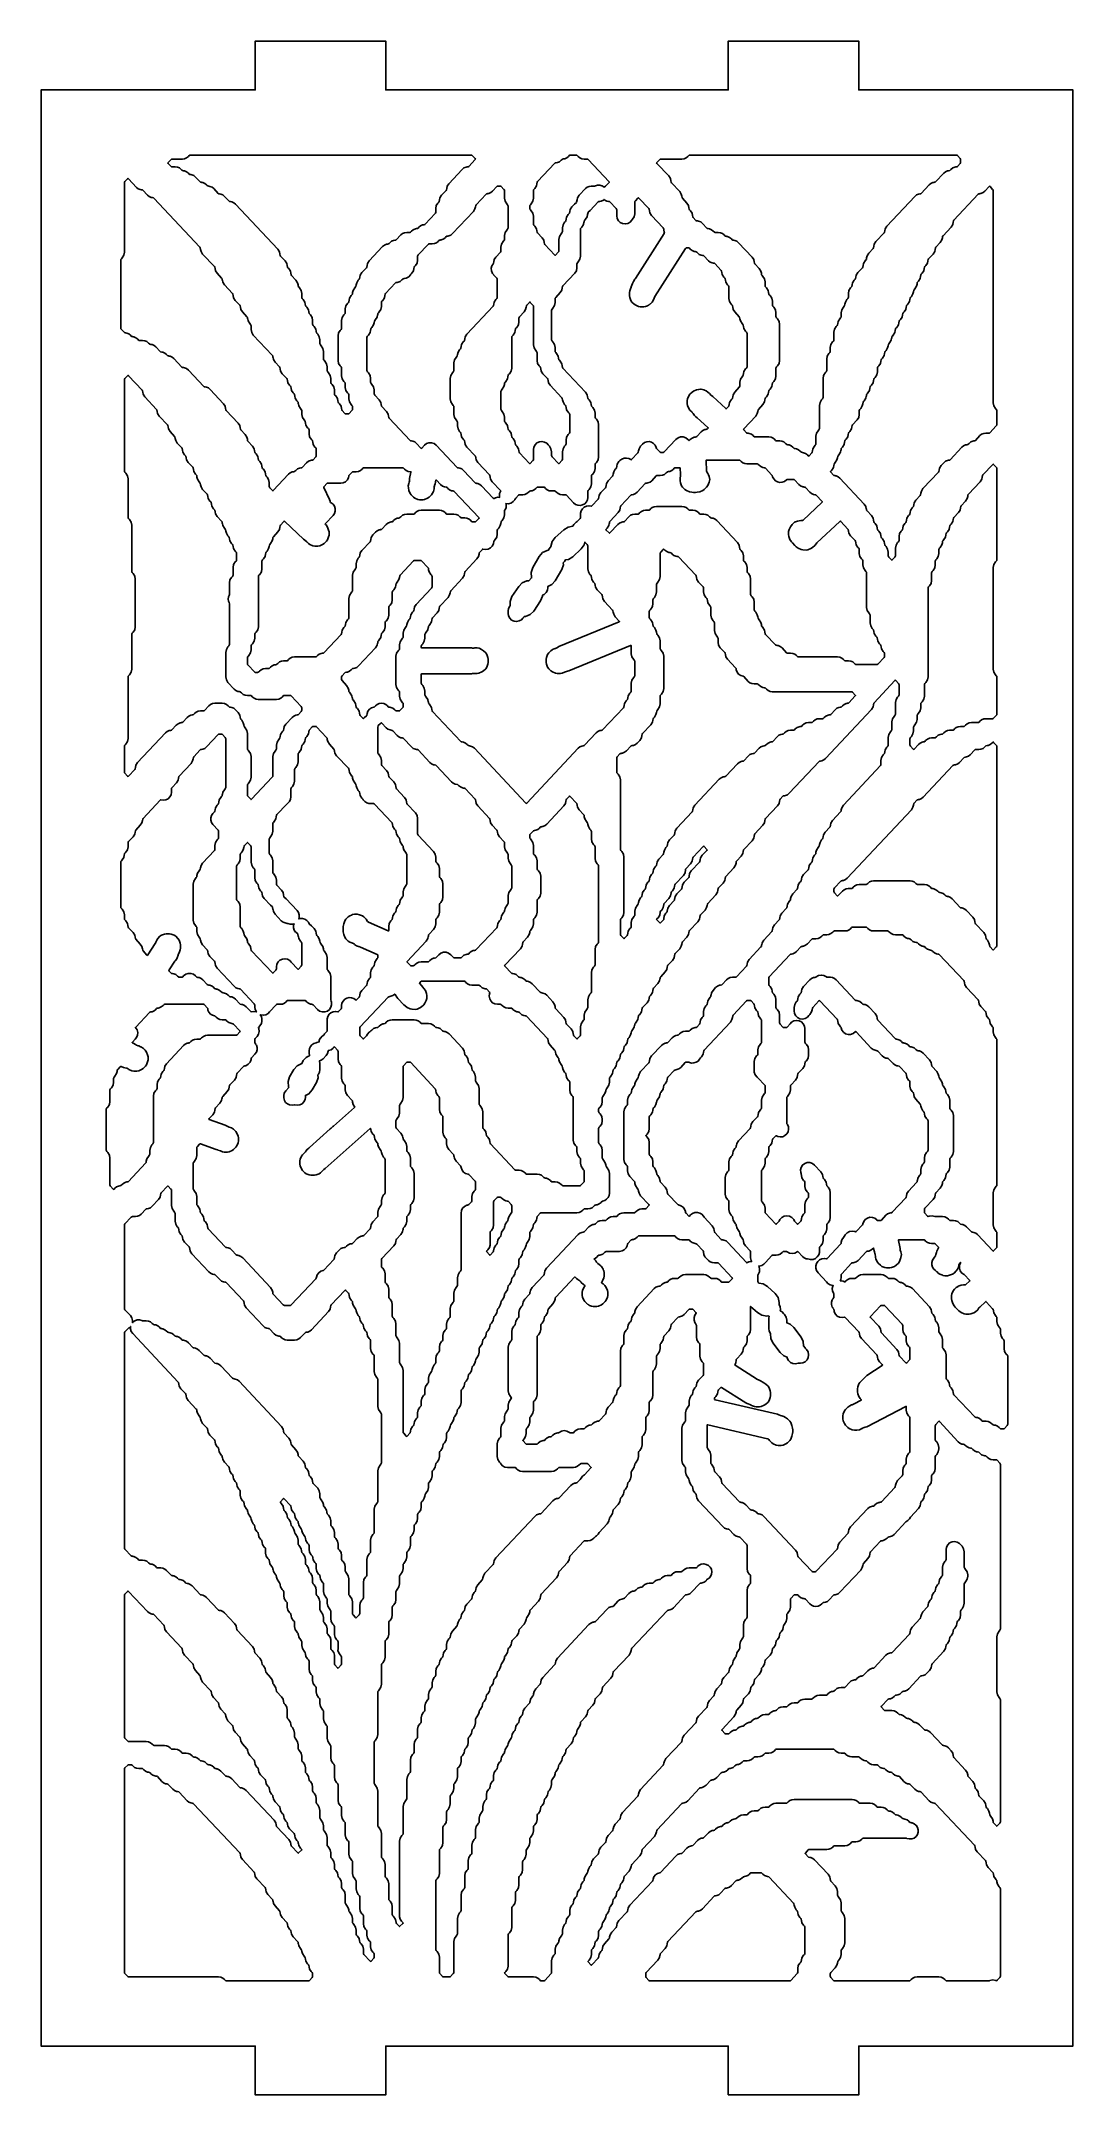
# Model space of a CAD drawing. Header units: millimetres. Extents: x 2 to 65, y 2 to 128.
import ezdxf

# ---------------------------------------------------------------- set-up
doc = ezdxf.new("R2010")
doc.units = ezdxf.units.MM
doc.layers.add('CUT', color=1, linetype='Continuous')

msp = doc.modelspace()

# ---------------------------------------------------------------- linework, layer by layer
at = {"layer": 'CUT'}
for points in [[(44.134, 2), (52.134, 2), (52.134, 5), (65.2679, 5), (65.2679, 125), (52.134, 125), (52.134, 128), (44.134, 128), (44.134, 125), (23.134, 125), (23.134, 128), (15.134, 128), (15.134, 125), (2, 125), (2, 5), (15.134, 5), (15.134, 2), (23.134, 2), (23.134, 5), (44.134, 5)], [(27.9314, 120.2172), (27.8258, 120.1316), (26.9994, 119.25), (26.8992, 119.0919), (26.8745, 118.9622), (26.873, 118.9625), (26.8558, 118.8722), (26.8319, 118.8345), (26.5555, 118.5396), (26.4553, 118.3815), (26.4306, 118.2519), (26.4291, 118.2521), (26.4119, 118.1619), (26.388, 118.1241), (26.3335, 118.066), (26.2334, 117.9079), (26.1983, 117.7241), (26.1983, 117.4954), (26.19, 117.4515), (26.166, 117.4138), (25.5558, 116.7627), (25.5305, 116.7423), (25.4645, 116.7332), (25.465, 116.7293), (25.3925, 116.7194), (25.2679, 116.6654), (25.1623, 116.5798), (25.1119, 116.526), (25.0866, 116.5055), (25.0206, 116.4964), (25.0211, 116.4925), (24.9486, 116.4826), (24.8239, 116.4286), (24.7184, 116.343), (24.6679, 116.2892), (24.6427, 116.2687), (24.6105, 116.2643), (24.4173, 116.2643), (24.2827, 116.2458), (24.1581, 116.1918), (24.0525, 116.1062), (23.7801, 115.8156), (23.7549, 115.7951), (23.6888, 115.7861), (23.6894, 115.7822), (23.6168, 115.7722), (23.4922, 115.7182), (23.3867, 115.6326), (23.3362, 115.5788), (23.3109, 115.5583), (23.2449, 115.5493), (23.2455, 115.5454), (23.1729, 115.5355), (23.0483, 115.4814), (22.9427, 115.3959), (22.1163, 114.5142), (22.0161, 114.3561), (21.9914, 114.2265), (21.9899, 114.2268), (21.9727, 114.1365), (21.9488, 114.0988), (21.6724, 113.8039), (21.5722, 113.6458), (21.5475, 113.5161), (21.546, 113.5164), (21.5288, 113.4261), (21.5049, 113.3884), (21.4504, 113.3303), (21.3502, 113.1722), (21.3255, 113.0426), (21.3241, 113.0428), (21.3069, 112.9526), (21.2829, 112.9148), (21.2285, 112.8567), (21.1283, 112.6986), (21.1036, 112.569), (21.1021, 112.5693), (21.0849, 112.479), (21.061, 112.4412), (21.0065, 112.3831), (20.9063, 112.225), (20.8816, 112.0954), (20.8801, 112.0957), (20.8629, 112.0054), (20.839, 111.9677), (20.7845, 111.9096), (20.6844, 111.7515), (20.6493, 111.5676), (20.6493, 111.339), (20.641, 111.2951), (20.6171, 111.2573), (20.5626, 111.1992), (20.4624, 111.0411), (20.4274, 110.8573), (20.4274, 110.3918), (20.419, 110.3479), (20.3951, 110.3102), (20.3406, 110.2521), (20.2404, 110.094), (20.2054, 109.9101), (20.2054, 108.4112), (20.2404, 108.2274), (20.3406, 108.0693), (20.3951, 108.0112), (20.419, 107.9734), (20.4274, 107.9295), (20.4274, 107.4641), (20.4624, 107.2802), (20.5626, 107.1221), (20.6171, 107.064), (20.641, 107.0263), (20.6493, 106.9824), (20.6493, 106.7537), (20.6844, 106.5699), (20.7845, 106.4118), (20.839, 106.3537), (20.8629, 106.3159), (20.8713, 106.272), (20.8713, 106.0434), (20.9063, 105.8595), (21.0065, 105.7014), (21.061, 105.6433), (21.0849, 105.6056), (21.0933, 105.5617), (21.0933, 105.4193), (21.0849, 105.3754), (21.061, 105.3377), (20.8946, 105.1602), (20.8694, 105.1397), (20.8372, 105.1353), (20.6835, 105.1353), (20.6512, 105.1397), (20.626, 105.1602), (20.4597, 105.3377), (20.4357, 105.3754), (20.4185, 105.4657), (20.417, 105.4654), (20.3923, 105.595), (20.2922, 105.7531), (20.2377, 105.8112), (20.2138, 105.849), (20.1966, 105.9392), (20.1951, 105.939), (20.1704, 106.0686), (20.0702, 106.2267), (20.0157, 106.2848), (19.9918, 106.3225), (19.9835, 106.3664), (19.9835, 106.5951), (19.9484, 106.779), (19.8482, 106.9371), (19.7938, 106.9952), (19.7699, 107.0329), (19.7615, 107.0768), (19.7615, 107.3055), (19.7265, 107.4893), (19.6263, 107.6474), (19.5718, 107.7055), (19.5479, 107.7433), (19.5395, 107.7872), (19.5395, 108.0158), (19.5045, 108.1997), (19.4043, 108.3578), (19.3499, 108.4159), (19.3259, 108.4536), (19.3176, 108.4975), (19.3176, 108.963), (19.2825, 109.1468), (19.1824, 109.3049), (19.1279, 109.363), (19.104, 109.4008), (19.0956, 109.4447), (19.0956, 109.6733), (19.0606, 109.8572), (18.9604, 110.0153), (18.9059, 110.0734), (18.882, 110.1111), (18.8648, 110.2014), (18.8633, 110.2011), (18.8386, 110.3308), (18.7384, 110.4889), (18.684, 110.547), (18.6601, 110.5847), (18.6517, 110.6286), (18.6517, 110.8573), (18.6167, 111.0411), (18.5165, 111.1992), (18.462, 111.2573), (18.4381, 111.2951), (18.4209, 111.3853), (18.4194, 111.3851), (18.3947, 111.5147), (18.2945, 111.6728), (18.2401, 111.7309), (18.2161, 111.7686), (18.1989, 111.8589), (18.1975, 111.8586), (18.1728, 111.9883), (18.0726, 112.1464), (18.0181, 112.2045), (17.9942, 112.2422), (17.9858, 112.2861), (17.9858, 112.5148), (17.9508, 112.6986), (17.8506, 112.8567), (17.7961, 112.9148), (17.7722, 112.9526), (17.755, 113.0428), (17.7535, 113.0426), (17.7288, 113.1722), (17.6287, 113.3303), (17.3522, 113.6252), (17.3283, 113.6629), (17.3111, 113.7532), (17.3096, 113.7529), (17.2849, 113.8826), (17.1847, 114.0406), (17.1303, 114.0988), (17.1063, 114.1365), (17.0891, 114.2268), (17.0877, 114.2265), (17.063, 114.3561), (16.9628, 114.5142), (16.6863, 114.8091), (16.6624, 114.8469), (16.6452, 114.9371), (16.6437, 114.9368), (16.619, 115.0665), (16.5189, 115.2246), (13.9167, 118.0005), (13.8112, 118.0861), (13.6866, 118.1401), (13.614, 118.15), (13.6146, 118.1539), (13.5485, 118.163), (13.5233, 118.1835), (13.2509, 118.4741), (13.1453, 118.5597), (13.0207, 118.6137), (12.9481, 118.6236), (12.9487, 118.6275), (12.8827, 118.6366), (12.8574, 118.657), (12.585, 118.9477), (12.4795, 119.0332), (12.3548, 119.0872), (12.2823, 119.0972), (12.2828, 119.1011), (12.2168, 119.1101), (12.1915, 119.1306), (12.1411, 119.1844), (12.0355, 119.27), (11.9109, 119.324), (11.8384, 119.334), (11.8389, 119.3379), (11.7729, 119.3469), (11.7476, 119.3674), (11.4752, 119.658), (11.3697, 119.7436), (11.245, 119.7976), (11.1725, 119.8076), (11.173, 119.8114), (11.107, 119.8205), (11.0817, 119.841), (11.0313, 119.8948), (10.9257, 119.9804), (10.8011, 120.0344), (10.7286, 120.0443), (10.7291, 120.0482), (10.6631, 120.0573), (10.6378, 120.0778), (10.5873, 120.1316), (10.4818, 120.2172), (10.3572, 120.2712), (10.2226, 120.2896), (10.0294, 120.2896), (9.9972, 120.2941), (9.9719, 120.3145), (9.7991, 120.4989), (9.7802, 120.5264), (9.7991, 120.554), (9.9719, 120.7383), (9.9972, 120.7588), (10.0294, 120.7632), (10.6665, 120.7632), (10.8011, 120.7817), (10.9257, 120.8357), (11.0313, 120.9213), (11.0817, 120.9751), (11.107, 120.9956), (11.1392, 121), (28.3838, 121), (28.416, 120.9956), (28.4413, 120.9751), (28.6141, 120.7907), (28.633, 120.7632), (28.6141, 120.7357), (28.2193, 120.3145), (28.194, 120.2941), (28.128, 120.285), (28.1286, 120.2811), (28.056, 120.2712)], [(34.4025, 117.4515), (34.3785, 117.4138), (34.3241, 117.3557), (34.2239, 117.1976), (34.1992, 117.0679), (34.1977, 117.0682), (34.1805, 116.9779), (34.1566, 116.9402), (34.1021, 116.8821), (34.0019, 116.724), (33.9669, 116.5401), (33.9669, 116.3115), (33.9585, 116.2676), (33.9346, 116.2298), (33.8802, 116.1717), (33.78, 116.0136), (33.745, 115.8298), (33.745, 115.1275), (33.7366, 115.0836), (33.7127, 115.0459), (33.551, 114.8734), (33.523, 114.852), (33.495, 114.8734), (32.8894, 115.5195), (32.8655, 115.5572), (32.8483, 115.6475), (32.8468, 115.6472), (32.8221, 115.7768), (32.7219, 115.9349), (32.4455, 116.2298), (32.4216, 116.2676), (32.4044, 116.3579), (32.4029, 116.3576), (32.3782, 116.4872), (32.278, 116.6453), (32.2235, 116.7034), (32.1996, 116.7412), (32.1912, 116.7851), (32.1912, 117.2505), (32.1562, 117.4344), (32.056, 117.5924), (32.0016, 117.6505), (31.9776, 117.6883), (31.9693, 117.7322), (31.9693, 117.8746), (31.9776, 117.9185), (32.0016, 117.9562), (32.056, 118.0143), (32.1562, 118.1724), (32.1912, 118.3563), (32.1912, 118.8217), (32.1996, 118.8656), (32.2235, 118.9034), (32.278, 118.9615), (32.3782, 119.1196), (32.4029, 119.2492), (32.4044, 119.2489), (32.4216, 119.3392), (32.4455, 119.3769), (33.4997, 120.5015), (33.5249, 120.522), (33.5909, 120.5311), (33.5904, 120.5349), (33.6629, 120.5449), (33.7876, 120.5989), (33.8931, 120.6845), (33.9436, 120.7383), (33.9688, 120.7588), (34.0348, 120.7678), (34.0343, 120.7717), (34.1068, 120.7817), (34.2315, 120.8357), (34.337, 120.9213), (34.3875, 120.9751), (34.4127, 120.9956), (34.445, 121), (34.8206, 121), (34.8528, 120.9956), (34.8781, 120.9751), (34.9286, 120.9213), (35.0341, 120.8357), (35.1587, 120.7817), (35.2933, 120.7632), (35.4865, 120.7632), (35.5187, 120.7588), (35.544, 120.7383), (36.8266, 119.37), (36.8455, 119.3425), (36.8266, 119.315), (36.6538, 119.1306), (36.6093, 119.0945), (36.5194, 119.0381), (36.3933, 119.1174), (36.3853, 119.1208), (36.2544, 119.1574), (36.1186, 119.1574), (35.9877, 119.1208), (35.9761, 119.1158), (35.9603, 119.1057), (35.7373, 119.1057), (35.6027, 119.0872), (35.478, 119.0332), (35.3725, 118.9477), (34.99, 118.5396), (34.8898, 118.3815), (34.8651, 118.2519), (34.8636, 118.2521), (34.8377, 118.1164), (34.8286, 118.095), (34.7099, 118.004), (34.546, 117.8292), (34.4459, 117.6711), (34.4212, 117.5415), (34.4197, 117.5418)], [(58.0926, 120.285), (58.0931, 120.2811), (58.0206, 120.2712), (57.8959, 120.2172), (57.7904, 120.1316), (57.7399, 120.0778), (57.7147, 120.0573), (57.6487, 120.0482), (57.6492, 120.0443), (57.5767, 120.0344), (57.452, 119.9804), (57.3465, 119.8948), (56.8521, 119.3674), (56.8268, 119.3469), (56.7608, 119.3379), (56.7614, 119.334), (56.6888, 119.324), (56.5642, 119.27), (56.4586, 119.1844), (55.9643, 118.657), (55.939, 118.6366), (55.873, 118.6275), (55.8735, 118.6236), (55.801, 118.6137), (55.6763, 118.5597), (55.5708, 118.4741), (53.8565, 116.6453), (53.7564, 116.4872), (53.7317, 116.3576), (53.7302, 116.3579), (53.713, 116.2676), (53.689, 116.2298), (53.1907, 115.6982), (53.0905, 115.5401), (53.0658, 115.4104), (53.0643, 115.4107), (53.0471, 115.3204), (53.0232, 115.2827), (52.7467, 114.9878), (52.6466, 114.8297), (52.6219, 114.7001), (52.6204, 114.7003), (52.6032, 114.6101), (52.5792, 114.5723), (52.5248, 114.5142), (52.4246, 114.3561), (52.3999, 114.2265), (52.3984, 114.2268), (52.3812, 114.1365), (52.3573, 114.0988), (52.0809, 113.8039), (51.9807, 113.6458), (51.956, 113.5161), (51.9545, 113.5164), (51.9373, 113.4261), (51.9134, 113.3884), (51.8589, 113.3303), (51.7587, 113.1722), (51.734, 113.0426), (51.7325, 113.0428), (51.7153, 112.9526), (51.6914, 112.9148), (51.6369, 112.8567), (51.5368, 112.6986), (51.5017, 112.5148), (51.5017, 112.2861), (51.4934, 112.2422), (51.4694, 112.2045), (51.415, 112.1464), (51.3148, 111.9883), (51.2901, 111.8586), (51.2886, 111.8589), (51.2714, 111.7686), (51.2475, 111.7309), (51.193, 111.6728), (51.0928, 111.5147), (51.0578, 111.3308), (51.0578, 111.1022), (51.0494, 111.0583), (51.0255, 111.0205), (50.9711, 110.9624), (50.8709, 110.8043), (50.8462, 110.6747), (50.8447, 110.675), (50.8275, 110.5847), (50.8036, 110.547), (50.7491, 110.4889), (50.6489, 110.3308), (50.6139, 110.1469), (50.6139, 109.6815), (50.6055, 109.6376), (50.5816, 109.5998), (50.5271, 109.5417), (50.427, 109.3836), (50.3919, 109.1998), (50.3919, 108.9711), (50.3836, 108.9272), (50.3596, 108.8894), (50.3052, 108.8313), (50.205, 108.6733), (50.17, 108.4894), (50.17, 107.7872), (50.1616, 107.7433), (50.1377, 107.7055), (50.0832, 107.6474), (49.983, 107.4893), (49.948, 107.3055), (49.948, 106.1297), (49.9396, 106.0858), (49.9157, 106.048), (49.8613, 105.9899), (49.7611, 105.8318), (49.726, 105.648), (49.726, 104.2354), (49.7177, 104.1915), (49.6938, 104.1537), (49.6393, 104.0956), (49.5391, 103.9375), (49.5041, 103.7537), (49.5041, 103.2882), (49.4957, 103.2443), (49.4718, 103.2066), (49.4173, 103.1485), (49.3172, 102.9904), (49.2925, 102.8607), (49.291, 102.861), (49.2738, 102.7707), (49.2498, 102.733), (49.0882, 102.5606), (49.0602, 102.5391), (49.0321, 102.5606), (48.9864, 102.6094), (48.8808, 102.695), (48.7562, 102.749), (48.6836, 102.7589), (48.6842, 102.7628), (48.6182, 102.7719), (48.5929, 102.7923), (48.5424, 102.8462), (48.4369, 102.9318), (48.3123, 102.9858), (48.2397, 102.9957), (48.2403, 102.9996), (48.1742, 103.0086), (48.149, 103.0291), (48.0985, 103.083), (47.993, 103.1685), (47.8683, 103.2226), (47.7958, 103.2325), (47.7963, 103.2364), (47.7303, 103.2454), (47.7051, 103.2659), (47.6546, 103.3197), (47.5491, 103.4053), (47.4244, 103.4593), (47.2898, 103.4778), (47.0967, 103.4778), (47.0644, 103.4822), (47.0392, 103.5027), (46.9887, 103.5565), (46.8832, 103.6421), (46.7585, 103.6961), (46.6239, 103.7146), (45.7649, 103.7146), (45.7327, 103.719), (45.7074, 103.7395), (45.657, 103.7933), (45.5514, 103.8789), (45.4268, 103.9329), (45.3543, 103.9429), (45.3548, 103.9467), (45.2888, 103.9558), (45.2635, 103.9763), (45.0907, 104.1606), (45.0718, 104.1882), (45.0907, 104.2157), (45.8175, 104.9911), (45.9177, 105.1492), (45.9424, 105.2788), (45.9439, 105.2785), (45.9611, 105.3688), (45.985, 105.4065), (46.2614, 105.7014), (46.3616, 105.8595), (46.3863, 105.9892), (46.3878, 105.9889), (46.405, 106.0791), (46.4289, 106.1169), (46.4834, 106.175), (46.5836, 106.3331), (46.6083, 106.4627), (46.6098, 106.4624), (46.627, 106.5527), (46.6509, 106.5905), (46.7054, 106.6486), (46.8055, 106.8067), (46.8302, 106.9363), (46.8317, 106.936), (46.8489, 107.0263), (46.8729, 107.064), (46.9273, 107.1221), (47.0275, 107.2802), (47.0625, 107.4641), (47.0625, 107.9295), (47.0709, 107.9734), (47.0948, 108.0112), (47.1493, 108.0693), (47.2495, 108.2274), (47.2845, 108.4112), (47.2845, 110.6205), (47.2495, 110.8043), (47.1493, 110.9624), (47.0948, 111.0205), (47.0709, 111.0583), (47.0625, 111.1022), (47.0625, 111.3308), (47.0275, 111.5147), (46.9273, 111.6728), (46.8729, 111.7309), (46.8489, 111.7686), (46.8406, 111.8125), (46.8406, 112.0412), (46.8055, 112.225), (46.7054, 112.3831), (46.6509, 112.4412), (46.627, 112.479), (46.6098, 112.5693), (46.6083, 112.569), (46.5836, 112.6986), (46.4834, 112.8567), (46.4289, 112.9148), (46.405, 112.9526), (46.3967, 112.9965), (46.3967, 113.2251), (46.3616, 113.409), (46.2614, 113.5671), (46.207, 113.6252), (46.1831, 113.6629), (46.1659, 113.7532), (46.1644, 113.7529), (46.1397, 113.8826), (46.0395, 114.0406), (45.7631, 114.3355), (45.7391, 114.3733), (45.7219, 114.4636), (45.7204, 114.4633), (45.6957, 114.5929), (45.5956, 114.751), (44.7691, 115.6326), (44.6636, 115.7182), (44.5389, 115.7722), (44.4664, 115.7822), (44.4669, 115.7861), (44.4009, 115.7951), (44.3757, 115.8156), (44.3252, 115.8694), (44.2197, 115.955), (44.095, 116.009), (44.0225, 116.019), (44.023, 116.0228), (43.957, 116.0319), (43.9318, 116.0524), (43.8813, 116.1062), (43.7758, 116.1918), (43.6511, 116.2458), (43.5165, 116.2643), (43.3233, 116.2643), (43.2911, 116.2687), (43.2659, 116.2892), (43.2154, 116.343), (43.1099, 116.4286), (42.9852, 116.4826), (42.9127, 116.4925), (42.9132, 116.4964), (42.8472, 116.5055), (42.822, 116.526), (42.5495, 116.8166), (42.444, 116.9022), (42.3193, 116.9562), (42.2468, 116.9661), (42.2474, 116.97), (42.1813, 116.979), (42.1561, 116.9995), (41.9897, 117.177), (41.9658, 117.2147), (41.9486, 117.305), (41.9471, 117.3047), (41.9224, 117.4344), (41.8223, 117.5924), (41.7678, 117.6505), (41.7439, 117.6883), (41.7267, 117.7786), (41.7252, 117.7783), (41.7005, 117.9079), (41.6003, 118.066), (41.3239, 118.3609), (41.2999, 118.3987), (41.2827, 118.4889), (41.2813, 118.4886), (41.2566, 118.6183), (41.1564, 118.7764), (40.658, 119.3081), (40.6341, 119.3458), (40.6169, 119.4361), (40.6154, 119.4358), (40.5907, 119.5654), (40.4905, 119.7235), (39.7637, 120.4989), (39.7447, 120.5264), (39.7637, 120.554), (39.9365, 120.7383), (39.9617, 120.7588), (39.9939, 120.7632), (41.2969, 120.7632), (41.4315, 120.7817), (41.5562, 120.8357), (41.6617, 120.9213), (41.7122, 120.9751), (41.7374, 120.9956), (41.7696, 121), (58.1264, 121), (58.1586, 120.9956), (58.1839, 120.9751), (58.3502, 120.7977), (58.3741, 120.7599), (58.3825, 120.716), (58.3825, 120.5736), (58.3741, 120.5297), (58.3502, 120.492), (58.1839, 120.3145), (58.1586, 120.2941)], [(8.2429, 118.844), (8.5154, 118.5534), (8.6209, 118.4678), (8.7455, 118.4138), (8.8181, 118.4039), (8.8175, 118.4), (8.8836, 118.3909), (8.9088, 118.3705), (11.7387, 115.3516), (11.7626, 115.3138), (11.7798, 115.2235), (11.7813, 115.2238), (11.806, 115.0942), (11.9062, 114.9361), (12.6265, 114.1676), (12.6504, 114.1299), (12.6676, 114.0396), (12.6691, 114.0399), (12.6938, 113.9103), (12.794, 113.7522), (13.0704, 113.4573), (13.0943, 113.4195), (13.1115, 113.3293), (13.113, 113.3295), (13.1377, 113.1999), (13.2379, 113.0418), (13.7363, 112.5101), (13.7602, 112.4724), (13.7774, 112.3821), (13.7789, 112.3824), (13.8036, 112.2528), (13.9038, 112.0947), (14.1802, 111.7998), (14.2041, 111.762), (14.2213, 111.6717), (14.2228, 111.672), (14.2475, 111.5424), (14.3477, 111.3843), (14.6241, 111.0894), (14.6481, 111.0517), (14.6653, 110.9614), (14.6668, 110.9617), (14.6915, 110.832), (14.7916, 110.6739), (14.8461, 110.6158), (14.87, 110.5781), (14.8784, 110.5342), (14.8784, 110.3055), (14.9134, 110.1217), (15.0136, 109.9636), (16.1779, 108.7215), (16.2018, 108.6838), (16.219, 108.5935), (16.2205, 108.5938), (16.2452, 108.4642), (16.3454, 108.3061), (16.6218, 108.0112), (16.6457, 107.9734), (16.6629, 107.8832), (16.6644, 107.8834), (16.6891, 107.7538), (16.7893, 107.5957), (17.0657, 107.3008), (17.0896, 107.2631), (17.1068, 107.1728), (17.1083, 107.1731), (17.133, 107.0434), (17.2332, 106.8854), (17.2877, 106.8273), (17.3116, 106.7895), (17.3288, 106.6992), (17.3303, 106.6995), (17.355, 106.5699), (17.4552, 106.4118), (17.5096, 106.3537), (17.5335, 106.3159), (17.5507, 106.2257), (17.5522, 106.2259), (17.5769, 106.0963), (17.6771, 105.9382), (17.7316, 105.8801), (17.7555, 105.8424), (17.7727, 105.7521), (17.7742, 105.7524), (17.7989, 105.6227), (17.8991, 105.4646), (17.9535, 105.4065), (17.9775, 105.3688), (17.9858, 105.3249), (17.9858, 105.0962), (18.0208, 104.9124), (18.121, 104.7543), (18.1755, 104.6962), (18.1994, 104.6584), (18.2166, 104.5682), (18.2181, 104.5684), (18.2428, 104.4388), (18.343, 104.2807), (18.3975, 104.2226), (18.4214, 104.1849), (18.4297, 104.141), (18.4297, 103.9123), (18.4648, 103.7284), (18.5649, 103.5703), (18.6194, 103.5122), (18.6433, 103.4745), (18.6605, 103.3842), (18.662, 103.3845), (18.6867, 103.2549), (18.7869, 103.0968), (18.8414, 103.0387), (18.8653, 103.0009), (18.8737, 102.957), (18.8737, 102.5779), (18.8653, 102.534), (18.8414, 102.4962), (18.675, 102.3188), (18.6498, 102.2983), (18.5838, 102.2892), (18.5843, 102.2854), (18.5118, 102.2754), (18.3871, 102.2214), (18.2816, 102.1358), (18.0092, 101.8452), (17.9839, 101.8247), (17.9179, 101.8157), (17.9184, 101.8118), (17.8459, 101.8018), (17.7212, 101.7478), (17.6157, 101.6622), (17.5652, 101.6084), (17.54, 101.5879), (17.474, 101.5789), (17.4745, 101.575), (17.402, 101.5651), (17.2773, 101.511), (17.1718, 101.4255), (16.2382, 100.4295), (16.2101, 100.408), (16.1821, 100.4295), (16.0205, 100.6019), (15.9965, 100.6397), (15.9882, 100.6836), (15.9882, 100.9122), (15.9532, 101.0961), (15.853, 101.2542), (15.7985, 101.3123), (15.7746, 101.35), (15.7574, 101.4403), (15.7559, 101.44), (15.7312, 101.5697), (15.631, 101.7278), (15.5765, 101.7859), (15.5526, 101.8236), (15.5354, 101.9139), (15.5339, 101.9136), (15.5092, 102.0432), (15.4091, 102.2013), (15.3546, 102.2594), (15.3307, 102.2972), (15.3135, 102.3874), (15.312, 102.3872), (15.2873, 102.5168), (15.1871, 102.6749), (15.1326, 102.733), (15.1087, 102.7707), (15.0915, 102.861), (15.09, 102.8607), (15.0653, 102.9904), (14.9651, 103.1485), (14.6887, 103.4434), (14.6648, 103.4811), (14.6476, 103.5714), (14.6461, 103.5711), (14.6214, 103.7007), (14.5212, 103.8588), (14.2448, 104.1537), (14.2209, 104.1915), (14.2037, 104.2817), (14.2022, 104.2815), (14.1775, 104.4111), (14.0773, 104.5692), (13.357, 105.3377), (13.333, 105.3754), (13.3158, 105.4657), (13.3143, 105.4654), (13.2896, 105.595), (13.1895, 105.7531), (12.363, 106.6348), (12.2575, 106.7203), (12.1328, 106.7744), (12.0603, 106.7843), (12.0608, 106.7882), (11.9948, 106.7972), (11.9696, 106.8177), (11.0313, 107.8187), (10.9257, 107.9043), (10.8011, 107.9583), (10.7286, 107.9682), (10.7291, 107.9721), (10.6631, 107.9812), (10.6378, 108.0016), (10.1434, 108.5291), (10.0379, 108.6146), (9.9132, 108.6686), (9.8407, 108.6786), (9.8412, 108.6825), (9.7752, 108.6915), (9.75, 108.712), (9.6995, 108.7658), (9.594, 108.8514), (9.4693, 108.9054), (9.3968, 108.9154), (9.3973, 108.9193), (9.3313, 108.9283), (9.3061, 108.9488), (9.0336, 109.2394), (8.9281, 109.325), (8.8034, 109.379), (8.7309, 109.389), (8.7314, 109.3928), (8.6654, 109.4019), (8.6402, 109.4224), (8.5897, 109.4762), (8.4842, 109.5618), (8.3595, 109.6158), (8.2249, 109.6342), (8.0318, 109.6342), (7.9996, 109.6387), (7.9743, 109.6591), (7.9238, 109.713), (7.8183, 109.7986), (7.6936, 109.8526), (7.6211, 109.8625), (7.6216, 109.8664), (7.5556, 109.8755), (7.5304, 109.8959), (7.4799, 109.9498), (7.3744, 110.0354), (7.2497, 110.0894), (7.1772, 110.0993), (7.1777, 110.1032), (7.1117, 110.1122), (7.0865, 110.1327), (6.9201, 110.3102), (6.8962, 110.3479), (6.8878, 110.3918), (6.8878, 114.5596), (6.8962, 114.6035), (6.9201, 114.6412), (6.9746, 114.6993), (7.0748, 114.8574), (7.1098, 115.0413), (7.1098, 119.2953), (7.1182, 119.3392), (7.1421, 119.3769), (7.3037, 119.5494), (7.3318, 119.5709), (7.3598, 119.5494), (7.8495, 119.027), (7.955, 118.9414), (8.0797, 118.8874), (8.1522, 118.8774), (8.1517, 118.8736), (8.2177, 118.8645)], [(23.0559, 112.2528), (23.0806, 112.3824), (23.0821, 112.3821), (23.0993, 112.4724), (23.1232, 112.5101), (23.7334, 113.1612), (23.7587, 113.1816), (23.8247, 113.1907), (23.8242, 113.1946), (23.8967, 113.2045), (24.0214, 113.2585), (24.1269, 113.3441), (24.1774, 113.3979), (24.2026, 113.4184), (24.2686, 113.4275), (24.2684, 113.4293), (24.3945, 113.4507), (24.5407, 113.5311), (24.6523, 113.6552), (24.6769, 113.6941), (24.7314, 113.7522), (24.8315, 113.9103), (24.8562, 114.0399), (24.8577, 114.0396), (24.8749, 114.1299), (24.8989, 114.1676), (24.9533, 114.2257), (25.0535, 114.3838), (25.0885, 114.5677), (25.0885, 114.7963), (25.0969, 114.8402), (25.1208, 114.878), (25.7311, 115.529), (25.7563, 115.5495), (25.7885, 115.5539), (25.9817, 115.5539), (26.1163, 115.5724), (26.241, 115.6264), (26.3465, 115.712), (26.3969, 115.7658), (26.4222, 115.7863), (26.4882, 115.7953), (26.4877, 115.7992), (26.5602, 115.8092), (26.6849, 115.8632), (26.7904, 115.9487), (26.8409, 116.0026), (26.8661, 116.0231), (26.9321, 116.0321), (26.9316, 116.036), (27.0041, 116.0459), (27.1288, 116.1), (27.2343, 116.1855), (28.5047, 117.5407), (28.6049, 117.6988), (28.6296, 117.8285), (28.631, 117.8282), (28.6482, 117.9185), (28.6722, 117.9562), (29.2824, 118.6072), (29.3077, 118.6277), (29.3737, 118.6368), (29.3732, 118.6406), (29.4457, 118.6506), (29.5704, 118.7046), (29.6759, 118.7902), (29.9483, 119.0808), (29.9736, 119.1013), (30.0058, 119.1057), (30.1595, 119.1057), (30.1917, 119.1013), (30.2169, 119.0808), (30.3833, 118.9034), (30.4072, 118.8656), (30.4156, 118.8217), (30.4156, 118.3563), (30.4506, 118.1724), (30.5508, 118.0143), (30.6052, 117.9562), (30.6292, 117.9185), (30.6375, 117.8746), (30.6375, 116.5483), (30.6292, 116.5044), (30.6052, 116.4666), (30.5508, 116.4085), (30.4506, 116.2504), (30.4156, 116.0666), (30.4156, 115.8379), (30.4072, 115.794), (30.3833, 115.7563), (30.3288, 115.6982), (30.2286, 115.5401), (30.1936, 115.3562), (30.1936, 115.1275), (30.1852, 115.0836), (30.1613, 115.0459), (29.8849, 114.751), (29.7847, 114.5929), (29.76, 114.4633), (29.7585, 114.4636), (29.7413, 114.3733), (29.6921, 114.2957), (29.6948, 114.2939), (29.6448, 114.219), (29.6027, 114.061), (29.6138, 113.8978), (29.677, 113.747), (29.7523, 113.6621), (29.7497, 113.6596), (29.9394, 113.4573), (29.9633, 113.4195), (29.9716, 113.3756), (29.9716, 112.2861), (29.9633, 112.2422), (29.9394, 112.2045), (29.8849, 112.1464), (29.7847, 111.9883), (29.76, 111.8586), (29.7585, 111.8589), (29.7413, 111.7686), (29.7174, 111.7309), (28.1092, 110.0153), (28.009, 109.8572), (27.9843, 109.7275), (27.9828, 109.7278), (27.9656, 109.6376), (27.9417, 109.5998), (27.8873, 109.5417), (27.7871, 109.3836), (27.7624, 109.254), (27.7609, 109.2543), (27.7437, 109.164), (27.7198, 109.1262), (27.6653, 109.0681), (27.5651, 108.91), (27.5404, 108.7804), (27.5389, 108.7807), (27.5217, 108.6904), (27.4978, 108.6527), (27.4433, 108.5946), (27.3432, 108.4365), (27.3081, 108.2526), (27.3081, 107.7872), (27.2998, 107.7433), (27.2758, 107.7055), (27.2214, 107.6474), (27.1212, 107.4893), (27.0862, 107.3055), (27.0862, 106.0434), (27.1212, 105.8595), (27.2214, 105.7014), (27.2758, 105.6433), (27.2998, 105.6056), (27.3081, 105.5617), (27.3081, 105.0962), (27.3432, 104.9124), (27.4433, 104.7543), (27.4978, 104.6962), (27.5217, 104.6584), (27.5301, 104.6145), (27.5301, 104.3859), (27.5651, 104.202), (27.6653, 104.0439), (27.7198, 103.9858), (27.7437, 103.9481), (27.7609, 103.8578), (27.7624, 103.8581), (27.7871, 103.7284), (27.8873, 103.5703), (27.9417, 103.5122), (27.9656, 103.4745), (27.9828, 103.3842), (27.9843, 103.3845), (28.009, 103.2549), (28.1092, 103.0968), (28.6076, 102.5651), (28.6315, 102.5273), (28.6487, 102.4371), (28.6502, 102.4374), (28.6749, 102.3077), (28.7751, 102.1496), (29.4954, 101.3812), (29.5194, 101.3434), (29.5366, 101.2531), (29.5381, 101.2534), (29.5628, 101.1238), (29.6629, 100.9657), (30.1678, 100.4271), (30.1867, 100.3996), (30.1856, 100.398), (30.1165, 100.2509), (30.0982, 100.0895), (30.1176, 100.0002), (30.0061, 100.0138), (29.8545, 99.9847), (29.7761, 99.942), (29.7509, 99.9335), (29.7217, 99.9559), (29.01, 100.7151), (28.9045, 100.8007), (28.7798, 100.8547), (28.7073, 100.8646), (28.7078, 100.8685), (28.6418, 100.8776), (28.6165, 100.898), (27.9002, 101.6622), (27.7947, 101.7478), (27.67, 101.8018), (27.5975, 101.8118), (27.598, 101.8157), (27.532, 101.8247), (27.5067, 101.8452), (26.2302, 103.207), (26.101, 103.3061), (25.9468, 103.3584), (25.784, 103.3584), (25.6298, 103.3061), (25.5006, 103.207), (25.3385, 103.0341), (25.3105, 103.0126), (25.2825, 103.0341), (25.0147, 103.3197), (24.9092, 103.4053), (24.7845, 103.4593), (24.712, 103.4693), (24.7125, 103.4732), (24.6465, 103.4822), (24.6213, 103.5027), (23.3451, 104.8641), (23.3212, 104.9018), (23.304, 104.9921), (23.3025, 104.9918), (23.2778, 105.1215), (23.1776, 105.2795), (22.9012, 105.5744), (22.8773, 105.6122), (22.8601, 105.7025), (22.8586, 105.7022), (22.8339, 105.8318), (22.7337, 105.9899), (22.4573, 106.2848), (22.4334, 106.3225), (22.425, 106.3664), (22.425, 106.5951), (22.39, 106.779), (22.2898, 106.9371), (22.2353, 106.9952), (22.2114, 107.0329), (22.2031, 107.0768), (22.2031, 107.3055), (22.168, 107.4893), (22.0678, 107.6474), (22.0134, 107.7055), (21.9895, 107.7433), (21.9811, 107.7872), (21.9811, 109.8238), (21.9895, 109.8677), (22.0134, 109.9055), (22.0678, 109.9636), (22.168, 110.1217), (22.1927, 110.2513), (22.1942, 110.251), (22.2114, 110.3413), (22.2353, 110.3791), (22.2898, 110.4372), (22.39, 110.5952), (22.4147, 110.7249), (22.4162, 110.7246), (22.4334, 110.8149), (22.4573, 110.8526), (22.5118, 110.9107), (22.6119, 111.0688), (22.6366, 111.1985), (22.6381, 111.1982), (22.6553, 111.2884), (22.6793, 111.3262), (22.7337, 111.3843), (22.8339, 111.5424), (22.8689, 111.7262), (22.8689, 111.9549), (22.8773, 111.9988), (22.9012, 112.0366), (22.9557, 112.0947)], [(51.2709, 103.3842), (51.2881, 103.4745), (51.3121, 103.5122), (51.3665, 103.5703), (51.4667, 103.7284), (51.4914, 103.8581), (51.4929, 103.8578), (51.5101, 103.9481), (51.534, 103.9858), (51.5885, 104.0439), (51.6887, 104.202), (51.7134, 104.3317), (51.7148, 104.3314), (51.732, 104.4216), (51.756, 104.4594), (52.0324, 104.7543), (52.1326, 104.9124), (52.1676, 105.0962), (52.1676, 105.3249), (52.176, 105.3688), (52.1999, 105.4065), (52.2544, 105.4646), (52.3545, 105.6227), (52.3792, 105.7524), (52.3807, 105.7521), (52.3979, 105.8424), (52.4218, 105.8801), (52.4763, 105.9382), (52.5765, 106.0963), (52.6012, 106.2259), (52.6027, 106.2257), (52.6199, 106.3159), (52.6438, 106.3537), (52.6983, 106.4118), (52.7985, 106.5699), (52.8232, 106.6995), (52.8246, 106.6992), (52.8418, 106.7895), (52.8658, 106.8273), (52.9202, 106.8854), (53.0204, 107.0434), (53.0451, 107.1731), (53.0466, 107.1728), (53.0638, 107.2631), (53.0877, 107.3008), (53.1422, 107.3589), (53.2424, 107.517), (53.2774, 107.7009), (53.2774, 107.9295), (53.2858, 107.9734), (53.3097, 108.0112), (53.3642, 108.0693), (53.4643, 108.2274), (53.489, 108.357), (53.4905, 108.3567), (53.5077, 108.447), (53.5316, 108.4848), (53.5861, 108.5429), (53.6863, 108.701), (53.711, 108.8306), (53.7125, 108.8303), (53.7297, 108.9206), (53.7536, 108.9583), (53.8081, 109.0164), (53.9083, 109.1745), (53.933, 109.3042), (53.9344, 109.3039), (53.9516, 109.3942), (53.9756, 109.4319), (54.03, 109.49), (54.1302, 109.6481), (54.1549, 109.7777), (54.1564, 109.7775), (54.1736, 109.8677), (54.1975, 109.9055), (54.252, 109.9636), (54.3522, 110.1217), (54.3769, 110.2513), (54.3784, 110.251), (54.3956, 110.3413), (54.4195, 110.3791), (54.474, 110.4372), (54.5741, 110.5952), (54.5988, 110.7249), (54.6003, 110.7246), (54.6175, 110.8149), (54.6414, 110.8526), (54.6959, 110.9107), (54.7961, 111.0688), (54.8208, 111.1985), (54.8223, 111.1982), (54.8395, 111.2884), (54.8634, 111.3262), (54.9179, 111.3843), (55.018, 111.5424), (55.0427, 111.672), (55.0442, 111.6717), (55.0614, 111.762), (55.0854, 111.7998), (55.1398, 111.8579), (55.24, 112.016), (55.2647, 112.1456), (55.2662, 112.1453), (55.2834, 112.2356), (55.3073, 112.2733), (55.3618, 112.3314), (55.462, 112.4895), (55.4867, 112.6192), (55.4882, 112.6189), (55.5054, 112.7092), (55.5293, 112.7469), (55.5837, 112.805), (55.6839, 112.9631), (55.7086, 113.0928), (55.7101, 113.0925), (55.7273, 113.1827), (55.7512, 113.2205), (55.8057, 113.2786), (55.9059, 113.4367), (55.9306, 113.5663), (55.9321, 113.566), (55.9493, 113.6563), (55.9732, 113.6941), (56.0277, 113.7522), (56.1278, 113.9103), (56.1525, 114.0399), (56.154, 114.0396), (56.1712, 114.1299), (56.1952, 114.1676), (56.2496, 114.2257), (56.3498, 114.3838), (56.3745, 114.5135), (56.376, 114.5132), (56.3932, 114.6035), (56.4171, 114.6412), (56.6935, 114.9361), (56.7937, 115.0942), (56.8184, 115.2238), (56.8199, 115.2235), (56.8371, 115.3138), (56.861, 115.3516), (57.1375, 115.6465), (57.2376, 115.8045), (57.2623, 115.9342), (57.2638, 115.9339), (57.281, 116.0242), (57.305, 116.0619), (57.8033, 116.5936), (57.9035, 116.7517), (57.9282, 116.8813), (57.9297, 116.881), (57.9469, 116.9713), (57.9708, 117.0091), (59.4689, 118.6072), (59.4942, 118.6277), (59.5602, 118.6368), (59.5597, 118.6406), (59.6322, 118.6506), (59.7569, 118.7046), (59.8624, 118.7902), (60.1301, 119.0758), (60.1582, 119.0973), (60.1862, 119.0758), (60.3478, 118.9034), (60.3717, 118.8656), (60.3801, 118.8217), (60.3801, 105.8066), (60.4151, 105.6227), (60.5153, 105.4646), (60.5698, 105.4065), (60.5937, 105.3688), (60.6021, 105.3249), (60.6021, 104.4722), (60.5937, 104.4283), (60.5698, 104.3905), (60.1815, 103.9763), (60.1562, 103.9558), (60.124, 103.9514), (59.9309, 103.9514), (59.7963, 103.9329), (59.6716, 103.8789), (59.5661, 103.7933), (59.2936, 103.5027), (59.2684, 103.4822), (59.2024, 103.4732), (59.2029, 103.4693), (59.1304, 103.4593), (59.0057, 103.4053), (58.9002, 103.3197), (58.8497, 103.2659), (58.8245, 103.2454), (58.7585, 103.2364), (58.759, 103.2325), (58.6865, 103.2226), (58.5618, 103.1685), (58.4563, 103.083), (57.7399, 102.3188), (57.7147, 102.2983), (57.6487, 102.2892), (57.6492, 102.2854), (57.5767, 102.2754), (57.452, 102.2214), (57.3465, 102.1358), (57.1859, 101.9645), (57.0857, 101.8064), (57.061, 101.6768), (57.0596, 101.6771), (57.0424, 101.5868), (57.0184, 101.5491), (56.0761, 100.5438), (55.9759, 100.3857), (55.9512, 100.2561), (55.9498, 100.2564), (55.9326, 100.1661), (55.9086, 100.1283), (55.6322, 99.8335), (55.532, 99.6754), (55.5073, 99.5457), (55.5058, 99.546), (55.4886, 99.4557), (55.4647, 99.418), (55.4102, 99.3599), (55.3101, 99.2018), (55.2854, 99.0722), (55.2839, 99.0724), (55.2667, 98.9822), (55.2428, 98.9444), (55.1883, 98.8863), (55.0881, 98.7282), (55.0634, 98.5986), (55.0619, 98.5989), (55.0447, 98.5086), (55.0208, 98.4708), (54.9663, 98.4127), (54.8661, 98.2546), (54.8414, 98.125), (54.84, 98.1253), (54.8228, 98.035), (54.7988, 97.9973), (54.7444, 97.9392), (54.6442, 97.7811), (54.6092, 97.5972), (54.6092, 97.3686), (54.6008, 97.3247), (54.5769, 97.2869), (54.5224, 97.2288), (54.4222, 97.0707), (54.3872, 96.8869), (54.3872, 96.4214), (54.3788, 96.3775), (54.3549, 96.3398), (54.1933, 96.1673), (54.1652, 96.1458), (54.1372, 96.1673), (53.9756, 96.3398), (53.9516, 96.3775), (53.9433, 96.4214), (53.9433, 96.6501), (53.9083, 96.8339), (53.8081, 96.992), (53.7536, 97.0501), (53.7297, 97.0879), (53.7125, 97.1781), (53.711, 97.1779), (53.6863, 97.3075), (53.5861, 97.4656), (53.5316, 97.5237), (53.5077, 97.5614), (53.4905, 97.6517), (53.489, 97.6514), (53.4643, 97.7811), (53.3642, 97.9392), (53.3097, 97.9973), (53.2858, 98.035), (53.2686, 98.1253), (53.2671, 98.125), (53.2424, 98.2546), (53.1422, 98.4127), (53.0877, 98.4708), (53.0638, 98.5086), (53.0466, 98.5989), (53.0451, 98.5986), (53.0204, 98.7282), (52.9202, 98.8863), (52.6438, 99.1812), (52.6199, 99.219), (52.6027, 99.3092), (52.6012, 99.3089), (52.5765, 99.4386), (52.4763, 99.5967), (50.984, 101.1887), (50.8785, 101.2743), (50.7538, 101.3283), (50.6813, 101.3382), (50.6818, 101.3421), (50.6158, 101.3511), (50.5905, 101.3716), (50.4177, 101.556), (50.3988, 101.5835), (50.4177, 101.611), (50.4787, 101.6761), (50.5789, 101.8341), (50.6036, 101.9638), (50.6051, 101.9635), (50.6223, 102.0538), (50.6462, 102.0915), (50.7006, 102.1496), (50.8008, 102.3077), (50.8255, 102.4374), (50.827, 102.4371), (50.8442, 102.5273), (50.8681, 102.5651), (50.9226, 102.6232), (51.0228, 102.7813), (51.0475, 102.9109), (51.049, 102.9106), (51.0662, 103.0009), (51.0901, 103.0387), (51.1446, 103.0968), (51.2447, 103.2549), (51.2694, 103.3845)], [(30.7545, 93.3548), (30.733, 93.3333), (30.662, 93.1939), (30.6375, 93.0394), (30.6375, 92.8912), (30.6632, 92.7329), (30.7377, 92.5909), (30.8533, 92.4798), (30.9982, 92.411), (31.1574, 92.3916), (31.3145, 92.4236), (31.4534, 92.5036), (31.5409, 92.6022), (31.6121, 92.6782), (31.6198, 92.6903), (31.6984, 92.6906), (31.9862, 92.8115), (32.2059, 93.0332), (32.6207, 93.6606), (32.7388, 93.9495), (32.7385, 94.0056), (32.8535, 94.0564), (32.9741, 94.1678), (33.0521, 94.3123), (33.0791, 94.4743), (33.0791, 94.5401), (33.3222, 94.6593), (33.5286, 94.8936), (33.9284, 95.5826), (34.0294, 95.878), (34.0217, 96), (34.0921, 96.0697), (34.1457, 96.174), (34.3319, 96.2025), (34.5989, 96.3642), (35.1241, 96.8446), (35.3089, 97.0961), (35.3506, 97.2659), (35.4883, 97.119), (35.5123, 97.0813), (35.5206, 97.0374), (35.5206, 95.6248), (35.5557, 95.4409), (35.6558, 95.2828), (35.7103, 95.2247), (35.7342, 95.187), (35.7514, 95.0967), (35.7529, 95.097), (35.7776, 94.9673), (35.8778, 94.8092), (35.9323, 94.7511), (35.9562, 94.7134), (35.9734, 94.6231), (35.9749, 94.6234), (35.9996, 94.4938), (36.0998, 94.3357), (36.3762, 94.0408), (36.4001, 94.003), (36.4173, 93.9128), (36.4188, 93.913), (36.4435, 93.7834), (36.5437, 93.6253), (37.0421, 93.0936), (37.066, 93.0559), (37.0832, 92.9656), (37.0847, 92.9659), (37.1094, 92.8363), (37.2096, 92.6782), (37.4536, 92.4179), (37.472, 92.3904), (37.4439, 92.373), (33.7535, 90.8503), (33.667, 90.8042), (33.6248, 90.7762), (33.5358, 90.7394), (33.5302, 90.7383), (33.4035, 90.6948), (33.3388, 90.6505), (33.3375, 90.6524), (33.262, 90.6019), (33.124, 90.464), (33.0611, 90.3698), (32.9864, 90.1896), (32.9644, 90.0785), (32.9644, 89.8834), (32.9864, 89.7724), (33.0611, 89.5921), (33.124, 89.498), (33.262, 89.36), (33.3561, 89.2971), (33.5364, 89.2225), (33.6474, 89.2004), (33.8425, 89.2004), (33.9536, 89.2225), (34.0873, 89.2779), (34.0873, 89.2777), (34.2226, 89.3336), (34.2699, 89.343), (34.3637, 89.3713), (38.136, 90.9277), (38.1688, 90.9358), (38.1758, 90.9248), (38.1841, 90.8809), (38.1841, 90.4155), (38.2192, 90.2316), (38.3194, 90.0735), (38.3738, 90.0154), (38.3977, 89.9777), (38.4061, 89.9338), (38.4061, 89.081), (38.3977, 89.0371), (38.3738, 88.9994), (38.3194, 88.9413), (38.2192, 88.7832), (38.1841, 88.5993), (38.1841, 88.1339), (38.1758, 88.09), (38.1519, 88.0522), (38.0974, 87.9941), (37.9972, 87.836), (37.9725, 87.7064), (37.971, 87.7067), (37.9538, 87.6164), (37.9299, 87.5787), (37.8754, 87.5206), (37.7753, 87.3625), (37.7506, 87.2328), (37.7491, 87.2331), (37.7319, 87.1428), (37.7079, 87.1051), (36.4318, 85.7437), (36.4066, 85.7232), (36.3405, 85.7142), (36.3411, 85.7103), (36.2685, 85.7004), (36.1439, 85.6463), (36.0384, 85.5608), (35.322, 84.7966), (35.2968, 84.7761), (35.2307, 84.767), (35.2313, 84.7632), (35.1587, 84.7532), (35.0341, 84.6992), (34.9286, 84.6136), (31.7753, 81.2498), (31.7473, 81.2283), (31.7193, 81.2498), (28.5661, 84.6136), (28.4606, 84.6992), (28.3359, 84.7532), (28.2634, 84.7632), (28.2639, 84.767), (28.1979, 84.7761), (28.1726, 84.7966), (28.1222, 84.8504), (28.0166, 84.936), (27.892, 84.99), (27.8194, 84.9999), (27.82, 85.0038), (27.754, 85.0129), (27.7287, 85.0334), (26.0087, 86.8683), (25.9847, 86.9061), (25.9675, 86.9963), (25.966, 86.996), (25.9413, 87.1257), (25.8412, 87.2838), (25.7867, 87.3419), (25.7628, 87.3796), (25.7456, 87.4699), (25.7441, 87.4696), (25.7194, 87.5993), (25.6192, 87.7573), (25.5647, 87.8155), (25.5408, 87.8532), (25.5324, 87.8971), (25.5324, 88.1258), (25.4974, 88.3096), (25.3972, 88.4677), (25.3428, 88.5258), (25.3189, 88.5636), (25.3105, 88.6075), (25.3105, 89.1416), (25.3159, 89.1756), (25.3498, 89.181), (28.3004, 89.181), (28.398, 89.1906), (28.4465, 89.2002), (28.5923, 89.2002), (28.5923, 89.2004), (28.7374, 89.2004), (28.8485, 89.2225), (29.0287, 89.2971), (29.1229, 89.36), (29.2608, 89.498), (29.3237, 89.5921), (29.3984, 89.7724), (29.4205, 89.8834), (29.4205, 90.0785), (29.3984, 90.1896), (29.3237, 90.3698), (29.2608, 90.464), (29.1229, 90.6019), (29.0022, 90.6826), (28.8951, 90.7368), (28.8574, 90.7505), (28.7247, 90.7791), (28.5892, 90.7709), (28.5431, 90.7617), (28.4465, 90.7617), (28.398, 90.7714), (28.3004, 90.781), (25.3498, 90.781), (25.3159, 90.7864), (25.3105, 90.8203), (25.3105, 90.8809), (25.3189, 90.9248), (25.3428, 90.9626), (25.3972, 91.0207), (25.4974, 91.1788), (25.5324, 91.3626), (25.5324, 91.5913), (25.5408, 91.6352), (25.5647, 91.6729), (25.6192, 91.731), (25.7194, 91.8891), (25.7441, 92.0188), (25.7456, 92.0185), (25.7628, 92.1087), (25.7867, 92.1465), (25.8412, 92.2046), (25.9413, 92.3627), (25.966, 92.4923), (25.9675, 92.492), (25.9847, 92.5823), (26.0087, 92.6201), (26.2851, 92.915), (26.3853, 93.073), (26.41, 93.2027), (26.4115, 93.2024), (26.4287, 93.2927), (26.4526, 93.3304), (26.951, 93.8621), (27.0511, 94.0202), (27.0758, 94.1498), (27.0773, 94.1495), (27.0945, 94.2398), (27.1185, 94.2776), (27.8388, 95.046), (27.939, 95.2041), (27.9637, 95.3338), (27.9652, 95.3335), (27.9824, 95.4238), (28.0063, 95.4615), (28.7266, 96.23), (28.8268, 96.3881), (28.8515, 96.5177), (28.853, 96.5174), (28.8702, 96.6077), (28.8941, 96.6454), (29.0558, 96.8179), (29.085, 96.8403), (29.0947, 96.837), (29.25, 96.8106), (29.4057, 96.8337), (29.5466, 96.9041), (29.6586, 97.0149), (29.7305, 97.155), (29.7553, 97.3105), (29.7553, 97.3196), (29.7755, 97.3489), (29.8364, 97.4139), (29.9366, 97.572), (29.9716, 97.7558), (29.9716, 97.9845), (29.98, 98.0284), (30.0039, 98.0662), (30.0584, 98.1243), (30.1586, 98.2824), (30.1833, 98.412), (30.1848, 98.4117), (30.202, 98.502), (30.2259, 98.5397), (30.2803, 98.5978), (30.3805, 98.7559), (30.4156, 98.9398), (30.4156, 99.1684), (30.4239, 99.2123), (30.4455, 99.2464), (30.507, 99.388), (30.5224, 99.5416), (30.5045, 99.6254), (30.653, 99.6177), (30.8093, 99.6617), (30.8384, 99.6752), (30.9543, 99.7505), (31.0452, 99.8547), (31.058, 99.882), (31.1072, 99.9535), (31.2801, 100.1379), (31.3053, 100.1584), (31.3375, 100.1628), (31.5307, 100.1628), (31.6653, 100.1812), (31.79, 100.2353), (31.8955, 100.3208), (31.9459, 100.3747), (31.9712, 100.3952), (32.0372, 100.4042), (32.0367, 100.4081), (32.1092, 100.418), (32.2339, 100.472), (32.3394, 100.5576), (32.3899, 100.6115), (32.4151, 100.6319), (32.4473, 100.6364), (32.823, 100.6364), (32.8552, 100.6319), (32.8805, 100.6115), (32.9309, 100.5576), (33.0364, 100.472), (33.1611, 100.418), (33.2957, 100.3996), (33.4889, 100.3996), (33.5211, 100.3952), (33.5463, 100.3747), (33.5968, 100.3208), (33.7023, 100.2353), (33.827, 100.1812), (33.9616, 100.1628), (34.1547, 100.1628), (34.187, 100.1584), (34.2122, 100.1379), (34.6558, 99.6646), (34.7726, 99.5725), (34.9112, 99.5187), (35.0596, 99.5081), (35.2045, 99.5416), (35.3331, 99.6163), (35.4341, 99.7254), (35.4985, 99.8595), (35.5206, 100.0066), (35.5206, 100.3524), (35.529, 100.3963), (35.5529, 100.434), (35.6074, 100.4921), (35.7076, 100.6502), (35.7426, 100.8341), (35.7426, 101.2995), (35.751, 101.3434), (35.7749, 101.3812), (35.8293, 101.4393), (35.9295, 101.5974), (35.9646, 101.7812), (35.9646, 102.0099), (35.9729, 102.0538), (35.9968, 102.0915), (36.0513, 102.1496), (36.1515, 102.3077), (36.1865, 102.4916), (36.1865, 104.464), (36.1515, 104.6479), (36.0513, 104.806), (35.9968, 104.8641), (35.9729, 104.9018), (35.9646, 104.9457), (35.9646, 105.1744), (35.9295, 105.3582), (35.8293, 105.5163), (35.7749, 105.5744), (35.751, 105.6122), (35.7338, 105.7025), (35.7323, 105.7022), (35.7076, 105.8318), (35.6074, 105.9899), (35.5529, 106.048), (35.529, 106.0858), (35.5118, 106.176), (35.5103, 106.1757), (35.4856, 106.3054), (35.3854, 106.4635), (33.9992, 107.9423), (33.9753, 107.9801), (33.9581, 108.0703), (33.9566, 108.07), (33.9319, 108.1997), (33.8317, 108.3578), (33.7772, 108.4159), (33.7533, 108.4536), (33.7361, 108.5439), (33.7346, 108.5436), (33.7099, 108.6733), (33.6097, 108.8313), (33.5553, 108.8894), (33.5314, 108.9272), (33.523, 108.9711), (33.523, 109.1998), (33.488, 109.3836), (33.3878, 109.5417), (33.3333, 109.5998), (33.3094, 109.6376), (33.301, 109.6815), (33.301, 111.4813), (33.3094, 111.5252), (33.3333, 111.563), (33.3878, 111.6211), (33.488, 111.7792), (33.523, 111.963), (33.523, 112.1917), (33.5314, 112.2356), (33.5553, 112.2733), (33.8317, 112.5682), (33.9319, 112.7263), (33.9566, 112.856), (33.9581, 112.8557), (33.9753, 112.946), (33.9992, 112.9837), (34.7195, 113.7522), (34.8197, 113.9103), (34.8548, 114.0941), (34.8548, 114.3228), (34.8631, 114.3667), (34.887, 114.4044), (34.9415, 114.4625), (35.0417, 114.6206), (35.0767, 114.8045), (35.0767, 116.4538), (35.0851, 116.4977), (35.109, 116.5355), (35.1635, 116.5936), (35.2636, 116.7517), (35.2883, 116.8813), (35.2898, 116.881), (35.307, 116.9713), (35.331, 117.0091), (35.3854, 117.0672), (35.4856, 117.2253), (35.5103, 117.3549), (35.5118, 117.3546), (35.5377, 117.4903), (35.5467, 117.5118), (35.6655, 117.6027), (36.1632, 118.1337), (36.1939, 118.1586), (36.1945, 118.1586), (36.2181, 118.1622), (36.2428, 118.1616), (36.2544, 118.1632), (36.2538, 118.1676), (36.344, 118.1814), (36.4798, 118.248), (36.5194, 118.2856), (36.5591, 118.248), (36.6949, 118.1814), (36.7851, 118.1676), (36.7845, 118.1632), (36.8505, 118.1541), (36.8757, 118.1337), (37.264, 117.7194), (37.2879, 117.6817), (37.2963, 117.6378), (37.2963, 117.2802), (37.322, 117.1219), (37.3965, 116.9799), (37.5121, 116.8688), (37.657, 116.8), (37.8161, 116.7806), (37.9733, 116.8126), (38.1122, 116.8926), (38.1997, 116.9912), (38.2709, 117.0672), (38.3711, 117.2253), (38.4061, 117.4091), (38.4061, 118.1114), (38.4145, 118.1553), (38.4384, 118.193), (38.6, 118.3655), (38.6281, 118.3869), (38.6561, 118.3655), (39.2617, 117.7194), (39.2856, 117.6817), (39.3028, 117.5914), (39.3043, 117.5917), (39.329, 117.4621), (39.4292, 117.304), (40.1495, 116.5355), (40.1734, 116.4977), (40.1818, 116.4538), (40.1818, 116.4133), (40.1984, 116.2856), (40.2154, 116.2213), (40.2004, 116.1859), (38.4495, 113.4304), (38.4166, 113.3927), (38.3329, 113.259), (38.3173, 113.2223), (38.3123, 113.2144), (38.2681, 113.1269), (38.1875, 112.919), (38.1862, 112.9155), (38.1844, 112.9129), (38.1357, 112.8085), (38.1418, 112.8056), (38.0915, 112.6843), (38.0694, 112.5732), (38.0694, 112.3781), (38.0915, 112.2671), (38.1662, 112.0868), (38.2291, 111.9927), (38.367, 111.8547), (38.4612, 111.7918), (38.6414, 111.7172), (38.7525, 111.6951), (38.9476, 111.6951), (39.0586, 111.7172), (39.1784, 111.7668), (39.1804, 111.7621), (39.2001, 111.7707), (39.2209, 111.7844), (39.2389, 111.7918), (39.2575, 111.8043), (39.2555, 111.8072), (39.2921, 111.8314), (39.2939, 111.8286), (39.333, 111.8547), (39.3541, 111.8758), (39.358, 111.8794), (39.3578, 111.8796), (39.471, 111.9927), (39.5339, 112.0868), (39.5906, 112.2238), (39.5945, 112.2224), (39.6177, 112.2882), (39.6256, 112.2993), (39.6409, 112.322), (41.5215, 115.2817), (41.5475, 115.3106), (41.5859, 115.3171), (41.7014, 115.3171), (41.7336, 115.3127), (41.7588, 115.2922), (41.8093, 115.2384), (41.9148, 115.1528), (42.0395, 115.0988), (42.112, 115.0889), (42.1115, 115.085), (42.1775, 115.0759), (42.2028, 115.0554), (42.2532, 115.0016), (42.3587, 114.916), (42.4834, 114.862), (42.5559, 114.8521), (42.5554, 114.8482), (42.6214, 114.8391), (42.6467, 114.8187), (42.9191, 114.528), (43.0246, 114.4425), (43.1493, 114.3884), (43.2218, 114.3785), (43.2213, 114.3746), (43.2873, 114.3656), (43.3126, 114.3451), (43.7009, 113.9308), (43.7248, 113.8931), (43.742, 113.8028), (43.7435, 113.8031), (43.7682, 113.6735), (43.8683, 113.5154), (43.9228, 113.4573), (43.9467, 113.4195), (43.9639, 113.3293), (43.9654, 113.3295), (43.9901, 113.1999), (44.0903, 113.0418), (44.1448, 112.9837), (44.1687, 112.946), (44.1771, 112.9021), (44.1771, 112.1998), (44.2121, 112.016), (44.3123, 111.8579), (44.3667, 111.7998), (44.3907, 111.762), (44.4079, 111.6717), (44.4093, 111.672), (44.434, 111.5424), (44.5342, 111.3843), (44.8107, 111.0894), (44.8346, 111.0517), (44.8518, 110.9614), (44.8533, 110.9617), (44.878, 110.832), (44.9781, 110.6739), (45.0326, 110.6158), (45.0565, 110.5781), (45.0737, 110.4878), (45.0752, 110.4881), (45.0999, 110.3585), (45.2001, 110.2004), (45.2546, 110.1423), (45.2785, 110.1045), (45.2869, 110.0606), (45.2869, 108.024), (45.2785, 107.9801), (45.2546, 107.9423), (45.2001, 107.8842), (45.0999, 107.7261), (45.0752, 107.5965), (45.0737, 107.5968), (45.0565, 107.5065), (45.0326, 107.4687), (44.9781, 107.4106), (44.878, 107.2525), (44.8429, 107.0687), (44.8429, 106.84), (44.8346, 106.7961), (44.8107, 106.7584), (44.5342, 106.4635), (44.434, 106.3054), (44.4093, 106.1757), (44.4079, 106.176), (44.3907, 106.0858), (44.3667, 106.048), (44.3123, 105.9899), (44.2121, 105.8318), (44.1874, 105.7022), (44.1859, 105.7025), (44.1687, 105.6122), (44.1448, 105.5744), (44.0323, 105.4545), (44.0052, 105.4334), (43.9767, 105.4527), (43.1896, 106.1904), (43.1119, 106.2501), (43.0936, 106.2615), (42.9804, 106.3711), (42.9801, 106.3708), (42.8844, 106.4666), (42.7814, 106.5354), (42.6835, 106.5862), (42.6334, 106.6055), (42.4671, 106.6388), (42.4353, 106.6397), (42.3241, 106.6303), (42.1928, 106.6042), (42.0125, 106.5295), (41.9184, 106.4666), (41.7804, 106.3287), (41.7175, 106.2345), (41.6429, 106.0543), (41.6208, 105.9432), (41.6208, 105.7481), (41.6429, 105.6371), (41.7175, 105.4568), (41.7804, 105.3627), (41.9184, 105.2247), (41.9208, 105.2231), (41.9686, 105.1769), (41.9839, 105.145), (42.0558, 105.0356), (42.1536, 104.9485), (42.231, 104.896), (42.8825, 104.2853), (42.9036, 104.2582), (42.8843, 104.2297), (42.8686, 104.2131), (42.8434, 104.1926), (42.7774, 104.1835), (42.7779, 104.1796), (42.7054, 104.1697), (42.5807, 104.1157), (42.4752, 104.0301), (42.2028, 103.7395), (42.1775, 103.719), (42.1115, 103.71), (42.112, 103.7061), (42.0395, 103.6961), (41.9148, 103.6421), (41.8093, 103.5565), (41.7635, 103.5077), (41.7355, 103.4862), (41.7075, 103.5077), (41.6564, 103.5622), (41.5272, 103.6613), (41.373, 103.7136), (41.2102, 103.7136), (41.056, 103.6613), (40.9268, 103.5622), (40.2051, 102.7923), (40.1799, 102.7719), (40.1477, 102.7674), (39.9939, 102.7674), (39.9617, 102.7719), (39.9365, 102.7923), (39.7637, 102.9767), (39.743, 103.0067), (39.7215, 103.0758), (39.7214, 103.0768), (39.657, 103.2108), (39.556, 103.32), (39.4274, 103.3947), (39.2825, 103.4282), (39.1341, 103.4176), (38.9955, 103.3638), (38.8787, 103.2716), (38.7633, 103.1485), (38.6631, 102.9904), (38.6384, 102.8607), (38.6369, 102.861), (38.6197, 102.7707), (38.5958, 102.733), (38.2122, 102.3238), (38.1841, 102.3023), (38.1607, 102.3203), (38.0325, 102.3915), (37.8891, 102.4224), (37.7429, 102.4105), (37.6065, 102.3566), (37.4916, 102.2655), (37.4315, 102.2013), (37.3313, 102.0432), (37.3066, 101.9136), (37.3051, 101.9139), (37.2879, 101.8236), (37.264, 101.7859), (37.2096, 101.7278), (37.1094, 101.5697), (37.0847, 101.44), (37.0832, 101.4403), (37.066, 101.35), (37.0421, 101.3123), (36.7656, 101.0174), (36.6655, 100.8593), (36.6408, 100.7297), (36.6393, 100.7299), (36.6221, 100.6397), (36.5981, 100.6019), (36.3217, 100.307), (36.2215, 100.1489), (36.1968, 100.0193), (36.1953, 100.0196), (36.1781, 99.9293), (36.1542, 99.8916), (35.7706, 99.4823), (35.7414, 99.4599), (35.7355, 99.4619), (35.5894, 99.4882), (35.442, 99.4704), (35.3064, 99.4101), (35.1943, 99.3127), (35.1159, 99.1867), (35.0779, 99.0431), (35.0804, 98.9789), (35.0767, 98.9789), (35.0767, 98.7893), (35.0683, 98.7454), (35.0444, 98.7076), (34.8781, 98.5302), (34.817, 98.4807), (34.7607, 98.4455), (34.6633, 98.3331), (34.6005, 98.2341), (34.5973, 98.2306), (34.3113, 98.1869), (34.0442, 98.0252), (33.5191, 97.5449), (33.3343, 97.2933), (33.2598, 96.9902), (33.262, 96.9756), (33.2312, 96.9544), (33.1366, 96.8314), (33.1119, 96.7625), (33.0312, 96.7574), (32.7509, 96.62), (32.5446, 96.3857), (32.1447, 95.6967), (32.0437, 95.4013), (32.0634, 95.0898), (32.075, 95.0662), (31.9062, 94.8862), (31.7936, 94.8857), (31.5058, 94.7649), (31.2861, 94.5431), (30.8713, 93.9158), (30.7532, 93.6268)], [(31.2684, 110.5952), (31.3034, 110.7791), (31.3034, 111.0078), (31.3118, 111.0517), (31.3357, 111.0894), (31.6121, 111.3843), (31.7123, 111.5424), (31.737, 111.672), (31.7385, 111.6717), (31.7557, 111.762), (31.7796, 111.7998), (31.9413, 111.9722), (31.9693, 111.9937), (31.9973, 111.9722), (32.159, 111.7998), (32.1829, 111.762), (32.1912, 111.7181), (32.1912, 109.3584), (32.2263, 109.1745), (32.3264, 109.0164), (32.3809, 108.9583), (32.4048, 108.9206), (32.4132, 108.8767), (32.4132, 108.4112), (32.4482, 108.2274), (32.5484, 108.0693), (32.6029, 108.0112), (32.6268, 107.9734), (32.644, 107.8832), (32.6455, 107.8834), (32.6702, 107.7538), (32.7704, 107.5957), (33.0468, 107.3008), (33.0707, 107.2631), (33.0879, 107.1728), (33.0894, 107.1731), (33.1141, 107.0434), (33.2143, 106.8854), (33.9346, 106.1169), (33.9585, 106.0791), (33.9757, 105.9889), (33.9772, 105.9892), (34.0019, 105.8595), (34.1021, 105.7014), (34.1566, 105.6433), (34.1805, 105.6056), (34.1977, 105.5153), (34.1992, 105.5156), (34.2239, 105.3859), (34.3241, 105.2279), (34.3785, 105.1697), (34.4025, 105.132), (34.4108, 105.0881), (34.4108, 103.9986), (34.4025, 103.9547), (34.3785, 103.9169), (34.3241, 103.8588), (34.2239, 103.7007), (34.1889, 103.5169), (34.1889, 103.2882), (34.1805, 103.2443), (34.1566, 103.2066), (34.1021, 103.1485), (34.0019, 102.9904), (33.9669, 102.8065), (33.9669, 102.3411), (33.9585, 102.2972), (33.9346, 102.2594), (33.773, 102.087), (33.745, 102.0655), (33.7169, 102.087), (33.3333, 102.4962), (33.3094, 102.534), (33.301, 102.5779), (33.301, 102.8065), (33.266, 102.9904), (33.1658, 103.1485), (33.0947, 103.2244), (33.0071, 103.323), (32.8682, 103.4031), (32.7111, 103.435), (32.5519, 103.4156), (32.4071, 103.3468), (32.2914, 103.2357), (32.217, 103.0937), (32.1912, 102.9354), (32.1912, 102.3411), (32.1829, 102.2972), (32.159, 102.2594), (31.9973, 102.087), (31.9693, 102.0655), (31.9413, 102.087), (31.3357, 102.733), (31.3118, 102.7707), (31.2946, 102.861), (31.2931, 102.8607), (31.2684, 102.9904), (31.1682, 103.1485), (31.1137, 103.2066), (31.0898, 103.2443), (31.0726, 103.3346), (31.0711, 103.3343), (31.0464, 103.464), (30.9462, 103.622), (30.8918, 103.6801), (30.8678, 103.7179), (30.8506, 103.8082), (30.8491, 103.8079), (30.8244, 103.9375), (30.7243, 104.0956), (30.6698, 104.1537), (30.6459, 104.1915), (30.6287, 104.2817), (30.6272, 104.2815), (30.6025, 104.4111), (30.5023, 104.5692), (30.4478, 104.6273), (30.4239, 104.665), (30.4156, 104.7089), (30.4156, 104.9376), (30.3805, 105.1215), (30.2803, 105.2795), (30.2259, 105.3377), (30.202, 105.3754), (30.1936, 105.4193), (30.1936, 106.5088), (30.202, 106.5527), (30.2259, 106.5905), (30.2803, 106.6486), (30.3805, 106.8067), (30.4052, 106.9363), (30.4067, 106.936), (30.4239, 107.0263), (30.4478, 107.064), (30.5023, 107.1221), (30.6025, 107.2802), (30.6272, 107.4099), (30.6287, 107.4096), (30.6459, 107.4999), (30.6698, 107.5376), (30.7243, 107.5957), (30.8244, 107.7538), (30.8595, 107.9377), (30.8595, 109.8238), (30.8678, 109.8677), (30.8918, 109.9055), (30.9462, 109.9636), (31.0464, 110.1217), (31.0711, 110.2513), (31.0726, 110.251), (31.0898, 110.3413), (31.1137, 110.3791), (31.1682, 110.4372)], [(10.2276, 103.6213), (10.2523, 103.4917), (10.3524, 103.3336), (10.6289, 103.0387), (10.6528, 103.0009), (10.67, 102.9106), (10.6715, 102.9109), (10.6962, 102.7813), (10.7964, 102.6232), (10.8508, 102.5651), (10.8747, 102.5273), (10.8919, 102.4371), (10.8934, 102.4374), (10.9181, 102.3077), (11.0183, 102.1496), (11.2947, 101.8547), (11.3187, 101.817), (11.3359, 101.7267), (11.3374, 101.727), (11.3621, 101.5974), (11.4622, 101.4393), (11.5167, 101.3812), (11.5406, 101.3434), (11.5578, 101.2531), (11.5593, 101.2534), (11.584, 101.1238), (11.6842, 100.9657), (11.7387, 100.9076), (11.7626, 100.8698), (11.7798, 100.7796), (11.7813, 100.7799), (11.806, 100.6502), (11.9062, 100.4921), (12.1826, 100.1972), (12.2065, 100.1595), (12.2237, 100.0692), (12.2252, 100.0695), (12.2499, 99.9399), (12.3501, 99.7818), (12.4045, 99.7237), (12.4285, 99.6859), (12.4457, 99.5956), (12.4472, 99.5959), (12.4719, 99.4663), (12.572, 99.3082), (12.6265, 99.2501), (12.6504, 99.2123), (12.6676, 99.1221), (12.6691, 99.1223), (12.6938, 98.9927), (12.794, 98.8346), (13.0704, 98.5397), (13.0943, 98.502), (13.1115, 98.4117), (13.113, 98.412), (13.1377, 98.2824), (13.2379, 98.1243), (13.2924, 98.0662), (13.3163, 98.0284), (13.3335, 97.9381), (13.335, 97.9384), (13.3597, 97.8088), (13.4599, 97.6507), (13.5143, 97.5926), (13.5383, 97.5548), (13.5555, 97.4646), (13.557, 97.4648), (13.5817, 97.3352), (13.6818, 97.1771), (13.7363, 97.119), (13.7602, 97.0813), (13.7774, 96.991), (13.7789, 96.9913), (13.8036, 96.8616), (13.9038, 96.7035), (13.9583, 96.6454), (13.9822, 96.6077), (13.9905, 96.5638), (13.9905, 96.1846), (13.9822, 96.1407), (13.9583, 96.103), (13.9038, 96.0449), (13.8036, 95.8868), (13.7686, 95.7029), (13.7686, 95.2375), (13.7602, 95.1936), (13.7363, 95.1558), (13.6818, 95.0977), (13.5817, 94.9396), (13.5466, 94.7558), (13.5466, 94.0536), (13.5346, 93.9903), (13.4979, 93.9089), (13.4781, 93.7696), (13.4979, 93.6302), (13.5346, 93.5488), (13.5466, 93.4856), (13.5466, 90.9753), (13.5383, 90.9314), (13.5143, 90.8937), (13.4599, 90.8356), (13.3597, 90.6775), (13.3247, 90.4936), (13.3247, 88.9947), (13.3597, 88.8109), (13.4599, 88.6528), (13.8424, 88.2447), (13.9479, 88.1592), (14.0726, 88.1051), (14.1451, 88.0952), (14.1446, 88.0913), (14.2106, 88.0823), (14.2358, 88.0618), (14.2863, 88.0079), (14.3918, 87.9224), (14.5165, 87.8684), (14.6511, 87.8499), (14.8443, 87.8499), (14.8765, 87.8455), (14.9017, 87.825), (14.9522, 87.7712), (15.0577, 87.6856), (15.1824, 87.6316), (15.317, 87.6131), (16.4374, 87.6131), (16.572, 87.6316), (16.6967, 87.6856), (16.8022, 87.7712), (16.8527, 87.825), (16.8779, 87.8455), (16.9101, 87.8499), (17.2858, 87.8499), (17.318, 87.8455), (17.3433, 87.825), (17.9535, 87.174), (17.9775, 87.1362), (17.9858, 87.0923), (17.9858, 86.95), (17.9775, 86.9061), (17.9535, 86.8683), (17.7872, 86.6909), (17.7619, 86.6704), (17.6959, 86.6613), (17.6965, 86.6574), (17.6239, 86.6475), (17.4993, 86.5935), (17.3937, 86.5079), (17.0112, 86.0998), (16.9111, 85.9418), (16.8864, 85.8121), (16.8849, 85.8124), (16.8677, 85.7221), (16.8437, 85.6844), (16.7893, 85.6263), (16.6891, 85.4682), (16.6644, 85.3385), (16.6629, 85.3388), (16.6457, 85.2486), (16.6218, 85.2108), (16.5673, 85.1527), (16.4671, 84.9946), (16.4321, 84.8108), (16.4321, 84.5821), (16.4237, 84.5382), (16.3998, 84.5004), (16.3454, 84.4423), (16.2452, 84.2842), (16.2101, 84.1004), (16.2101, 82.9246), (16.2018, 82.8807), (16.1779, 82.8429), (14.9064, 81.4866), (14.8784, 81.4651), (14.8504, 81.4866), (14.6887, 81.659), (14.6648, 81.6968), (14.6564, 81.7407), (14.6564, 82.3566), (14.6648, 82.4005), (14.6887, 82.4382), (14.7432, 82.4963), (14.8434, 82.6544), (14.8784, 82.8383), (14.8784, 84.1004), (14.8434, 84.2842), (14.7432, 84.4423), (14.6887, 84.5004), (14.6648, 84.5382), (14.6564, 84.5821), (14.6564, 85.5211), (14.6214, 85.705), (14.5212, 85.8631), (14.4668, 85.9212), (14.4428, 85.9589), (14.4256, 86.0492), (14.4241, 86.0489), (14.3994, 86.1785), (14.2993, 86.3366), (14.2448, 86.3947), (14.2209, 86.4325), (14.2037, 86.5228), (14.2022, 86.5225), (14.1775, 86.6521), (14.0773, 86.8102), (13.9167, 86.9815), (13.8112, 87.0671), (13.6866, 87.1211), (13.614, 87.131), (13.6146, 87.1349), (13.5485, 87.144), (13.5233, 87.1644), (13.4728, 87.2183), (13.3673, 87.3038), (13.2426, 87.3579), (13.108, 87.3763), (12.6535, 87.3763), (12.5189, 87.3579), (12.3942, 87.3038), (12.2887, 87.2183), (12.0162, 86.9276), (11.991, 86.9072), (11.9588, 86.9027), (11.7656, 86.9027), (11.631, 86.8843), (11.5064, 86.8303), (11.4008, 86.7447), (11.3504, 86.6909), (11.3251, 86.6704), (11.2591, 86.6613), (11.2596, 86.6574), (11.1871, 86.6475), (11.0624, 86.5935), (10.9569, 86.5079), (10.6845, 86.2173), (10.6592, 86.1968), (10.5932, 86.1878), (10.5938, 86.1839), (10.5212, 86.1739), (10.3966, 86.1199), (10.291, 86.0343), (10.0186, 85.7437), (9.9934, 85.7232), (9.9273, 85.7142), (9.9279, 85.7103), (9.8553, 85.7004), (9.7307, 85.6463), (9.6252, 85.5608), (7.9109, 83.732), (7.8107, 83.5739), (7.786, 83.4442), (7.7845, 83.4445), (7.7673, 83.3543), (7.7434, 83.3165), (7.3598, 82.9073), (7.3318, 82.8858), (7.3037, 82.9073), (7.1421, 83.0797), (7.1182, 83.1175), (7.1098, 83.1614), (7.1098, 84.7245), (7.1182, 84.7684), (7.1421, 84.8061), (7.1965, 84.8642), (7.2967, 85.0223), (7.3318, 85.2062), (7.3318, 88.9866), (7.3401, 89.0305), (7.364, 89.0683), (7.4185, 89.1264), (7.5187, 89.2845), (7.5537, 89.4683), (7.5537, 91.5913), (7.5621, 91.6352), (7.586, 91.6729), (7.6405, 91.731), (7.7406, 91.8891), (7.7757, 92.073), (7.7757, 94.9926), (7.7406, 95.1764), (7.6405, 95.3345), (7.586, 95.3926), (7.5621, 95.4304), (7.5537, 95.4743), (7.5537, 98.3076), (7.5187, 98.4914), (7.4185, 98.6495), (7.364, 98.7076), (7.3401, 98.7454), (7.3318, 98.7893), (7.3318, 101.149), (7.2967, 101.3329), (7.1965, 101.491), (7.1421, 101.5491), (7.1182, 101.5868), (7.1098, 101.6307), (7.1098, 107.2192), (7.1182, 107.2631), (7.1421, 107.3008), (7.3037, 107.4733), (7.3318, 107.4948), (7.3598, 107.4733), (8.1873, 106.5905), (8.2112, 106.5527), (8.2284, 106.4624), (8.2299, 106.4627), (8.2546, 106.3331), (8.3548, 106.175), (9.0751, 105.4065), (9.0991, 105.3688), (9.1163, 105.2785), (9.1178, 105.2788), (9.1425, 105.1492), (9.2426, 104.9911), (9.741, 104.4594), (9.7649, 104.4216), (9.7821, 104.3314), (9.7836, 104.3317), (9.8083, 104.202), (9.9085, 104.0439), (10.1849, 103.749), (10.2089, 103.7113), (10.2261, 103.621)], [(39.1399, 100.8778), (39.1394, 100.8817), (39.2119, 100.8916), (39.3366, 100.9456), (39.4421, 101.0312), (39.7145, 101.3218), (39.7398, 101.3423), (39.772, 101.3467), (39.9651, 101.3467), (40.0998, 101.3652), (40.2244, 101.4192), (40.3299, 101.5048), (40.3804, 101.5586), (40.4057, 101.5791), (40.4717, 101.5881), (40.4711, 101.592), (40.5437, 101.602), (40.6683, 101.656), (40.7739, 101.7416), (40.8243, 101.7954), (40.8496, 101.8159), (40.8818, 101.8203), (41.152, 101.8203), (41.1854, 101.8151), (41.1919, 101.7819), (41.2049, 101.4428), (41.1974, 101.3885), (41.1988, 101.3177), (41.1769, 101.2075), (41.1769, 101.0124), (41.199, 100.9013), (41.2736, 100.7211), (41.3365, 100.6269), (41.4745, 100.489), (41.5686, 100.4261), (41.7489, 100.3514), (41.9092, 100.3195), (42.0067, 100.3099), (42.1302, 100.3099), (42.2277, 100.3195), (42.388, 100.3514), (42.5683, 100.4261), (42.6624, 100.489), (42.8004, 100.6269), (42.8757, 100.7397), (42.9265, 100.8376), (42.9621, 100.93), (42.9956, 101.1099), (42.9621, 101.2899), (42.9265, 101.3823), (42.8757, 101.4801), (42.8194, 101.5644), (42.8048, 101.5945), (42.799, 101.6275), (42.775, 102.2536), (42.7793, 102.2883), (42.8138, 102.2939), (44.8088, 102.2939), (44.841, 102.2895), (44.8663, 102.269), (44.9167, 102.2151), (45.0223, 102.1296), (45.1469, 102.0755), (45.2815, 102.0571), (45.9186, 102.0571), (45.9508, 102.0527), (45.9761, 102.0322), (46.0265, 101.9783), (46.1321, 101.8928), (46.2567, 101.8388), (46.3293, 101.8288), (46.3287, 101.8249), (46.3947, 101.8159), (46.42, 101.7954), (46.8148, 101.3742), (46.8354, 101.3442), (46.8569, 101.2751), (46.857, 101.2742), (46.9214, 101.1401), (47.0224, 101.0309), (47.1511, 100.9563), (47.296, 100.9228), (47.4443, 100.9334), (47.583, 100.9871), (47.6997, 101.0793), (47.7051, 101.085), (47.7303, 101.1055), (47.7625, 101.1099), (48.1382, 101.1099), (48.1704, 101.1055), (48.1957, 101.085), (48.4681, 100.7944), (48.5736, 100.7088), (48.6983, 100.6548), (48.7708, 100.6449), (48.7703, 100.641), (48.8363, 100.6319), (48.8615, 100.6115), (49.134, 100.3208), (49.2395, 100.2353), (49.3642, 100.1812), (49.4367, 100.1713), (49.4362, 100.1674), (49.5022, 100.1584), (49.5274, 100.1379), (49.8845, 99.7569), (49.9039, 99.7285), (49.8828, 99.7013), (48.72, 98.6114), (48.6873, 98.5895), (48.6873, 98.5895), (48.5795, 98.5841), (48.3718, 98.5498), (48.1892, 98.481), (48.0469, 98.3475), (47.9453, 98.2057), (47.8649, 98.0279), (47.8392, 97.9176), (47.8329, 97.7226), (47.8514, 97.6109), (47.9202, 97.4284), (48.0066, 97.2896), (48.0663, 97.2119), (48.2209, 97.047), (48.2946, 96.9824), (48.4275, 96.8872), (48.6052, 96.8068), (48.7155, 96.7811), (48.9105, 96.7748), (49.0222, 96.7933), (49.2048, 96.8621), (49.3009, 96.9219), (49.4432, 97.0553), (49.5192, 97.1614), (49.5735, 97.2124), (49.5743, 97.2131), (50.9774, 98.5343), (51.0054, 98.5533), (51.0326, 98.5322), (51.4694, 98.0662), (51.4934, 98.0284), (51.5106, 97.9381), (51.5121, 97.9384), (51.5368, 97.8088), (51.6369, 97.6507), (51.9134, 97.3558), (51.9373, 97.318), (51.9545, 97.2278), (51.956, 97.2281), (51.9807, 97.0984), (52.0809, 96.9403), (52.1353, 96.8822), (52.1592, 96.8445), (52.1676, 96.8006), (52.1676, 96.5719), (52.2026, 96.3881), (52.3028, 96.23), (52.3573, 96.1719), (52.3812, 96.1341), (52.3896, 96.0902), (52.3896, 95.8616), (52.4246, 95.6777), (52.5248, 95.5196), (52.5792, 95.4615), (52.6032, 95.4238), (52.6115, 95.3799), (52.6115, 93.2569), (52.6466, 93.073), (52.7467, 92.915), (52.8012, 92.8569), (52.8251, 92.8191), (52.8335, 92.7752), (52.8335, 92.3098), (52.8685, 92.1259), (52.9687, 91.9678), (53.0232, 91.9097), (53.0471, 91.872), (53.0643, 91.7817), (53.0658, 91.782), (53.0905, 91.6523), (53.1907, 91.4942), (53.2451, 91.4361), (53.269, 91.3984), (53.2862, 91.3081), (53.2877, 91.3084), (53.3124, 91.1788), (53.4126, 91.0207), (53.4671, 90.9626), (53.491, 90.9248), (53.5082, 90.8345), (53.5097, 90.8348), (53.5344, 90.7052), (53.6346, 90.5471), (53.689, 90.489), (53.713, 90.4512), (53.7213, 90.4073), (53.7213, 90.265), (53.713, 90.2211), (53.689, 90.1833), (53.3007, 89.7691), (53.2755, 89.7486), (53.2433, 89.7442), (51.9798, 89.7442), (51.9476, 89.7486), (51.9223, 89.7691), (51.8718, 89.8229), (51.7663, 89.9085), (51.6417, 89.9625), (51.5071, 89.981), (51.3139, 89.981), (51.2817, 89.9854), (51.2564, 90.0059), (51.206, 90.0597), (51.1004, 90.1453), (50.9758, 90.1993), (50.8412, 90.2178), (48.4284, 90.2178), (48.3962, 90.2222), (48.371, 90.2427), (48.3205, 90.2965), (48.215, 90.3821), (48.0903, 90.4361), (47.9557, 90.4545), (47.7625, 90.4545), (47.7303, 90.459), (47.7051, 90.4794), (47.4326, 90.7701), (47.3271, 90.8556), (47.2025, 90.9097), (47.1299, 90.9196), (47.1305, 90.9235), (47.0644, 90.9325), (47.0392, 90.953), (46.4289, 91.604), (46.405, 91.6418), (46.3878, 91.7321), (46.3863, 91.7318), (46.3616, 91.8614), (46.2614, 92.0195), (46.207, 92.0776), (46.1831, 92.1154), (46.1659, 92.2056), (46.1644, 92.2053), (46.1397, 92.335), (46.0395, 92.4931), (45.985, 92.5512), (45.9611, 92.5889), (45.9439, 92.6792), (45.9424, 92.6789), (45.9177, 92.8086), (45.8175, 92.9667), (45.7631, 93.0248), (45.7391, 93.0625), (45.7308, 93.1064), (45.7308, 93.5719), (45.6957, 93.7557), (45.5956, 93.9138), (45.5411, 93.9719), (45.5172, 94.0096), (45.5088, 94.0536), (45.5088, 94.9926), (45.4738, 95.1764), (45.3736, 95.3345), (45.3191, 95.3926), (45.2952, 95.4304), (45.2869, 95.4743), (45.2869, 95.7029), (45.2518, 95.8868), (45.1516, 96.0449), (45.0972, 96.103), (45.0733, 96.1407), (45.0649, 96.1846), (45.0649, 96.4133), (45.0299, 96.5971), (44.9297, 96.7552), (44.8752, 96.8133), (44.8513, 96.8511), (44.8341, 96.9414), (44.8326, 96.9411), (44.8079, 97.0707), (44.7077, 97.2288), (43.4374, 98.584), (43.3319, 98.6696), (43.2072, 98.7236), (43.1347, 98.7336), (43.1352, 98.7374), (43.0692, 98.7465), (43.0439, 98.767), (42.9935, 98.8208), (42.8879, 98.9064), (42.7633, 98.9604), (42.6287, 98.9789), (42.4355, 98.9789), (42.4033, 98.9833), (42.378, 99.0038), (42.3276, 99.0576), (42.2221, 99.1432), (42.0974, 99.1972), (41.9628, 99.2156), (41.7696, 99.2156), (41.7374, 99.2201), (41.7122, 99.2405), (41.6617, 99.2944), (41.5562, 99.38), (41.4315, 99.434), (41.2969, 99.4524), (39.7325, 99.4524), (39.5979, 99.434), (39.4733, 99.38), (39.3677, 99.2944), (39.3173, 99.2405), (39.292, 99.2201), (39.2598, 99.2156), (39.0667, 99.2156), (38.9321, 99.1972), (38.8074, 99.1432), (38.7019, 99.0576), (38.6514, 99.0038), (38.6262, 98.9833), (38.5939, 98.9789), (38.4008, 98.9789), (38.2662, 98.9604), (38.1415, 98.9064), (38.036, 98.8208), (37.7636, 98.5302), (37.7383, 98.5097), (37.6723, 98.5006), (37.6728, 98.4968), (37.6003, 98.4868), (37.4756, 98.4328), (37.3701, 98.3472), (36.8804, 97.8248), (36.8524, 97.8033), (36.8244, 97.8248), (36.6562, 98.0042), (36.6373, 98.0317), (36.6562, 98.0592), (36.7172, 98.1243), (36.8174, 98.2824), (36.8421, 98.412), (36.8436, 98.4117), (36.8608, 98.502), (36.8847, 98.5397), (37.3831, 99.0714), (37.4832, 99.2295), (37.5079, 99.3591), (37.5094, 99.3589), (37.5266, 99.4491), (37.5506, 99.4869), (38.1608, 100.1379), (38.1861, 100.1584), (38.2521, 100.1674), (38.2515, 100.1713), (38.3241, 100.1812), (38.4487, 100.2353), (38.5543, 100.3208), (39.0486, 100.8483), (39.0739, 100.8687)], [(15.3223, 95.1431), (15.3307, 95.187), (15.3546, 95.2247), (15.4091, 95.2828), (15.5092, 95.4409), (15.5443, 95.6248), (15.5443, 96.0902), (15.5526, 96.1341), (15.5765, 96.1719), (15.631, 96.23), (15.7312, 96.3881), (15.7559, 96.5177), (15.7574, 96.5174), (15.7746, 96.6077), (15.7985, 96.6454), (15.853, 96.7035), (15.9532, 96.8616), (15.9779, 96.9913), (15.9793, 96.991), (15.9965, 97.0813), (16.0205, 97.119), (16.0749, 97.1771), (16.1751, 97.3352), (16.1998, 97.4648), (16.2013, 97.4646), (16.2185, 97.5548), (16.2424, 97.5926), (16.5189, 97.8875), (16.619, 98.0456), (16.6437, 98.1752), (16.6452, 98.1749), (16.6624, 98.2652), (16.6863, 98.3029), (16.8883, 98.5184), (16.9154, 98.5395), (16.9439, 98.5202), (18.0854, 97.4501), (18.1631, 97.3904), (18.1814, 97.3791), (18.2946, 97.2695), (18.2949, 97.2698), (18.3907, 97.174), (18.4848, 97.1111), (18.6651, 97.0364), (18.7761, 97.0143), (18.9712, 97.0143), (19.0823, 97.0364), (19.2625, 97.1111), (19.3566, 97.174), (19.4946, 97.3119), (19.5575, 97.4061), (19.6322, 97.5863), (19.6543, 97.6974), (19.6543, 97.8925), (19.6322, 98.0035), (19.5575, 98.1838), (19.4707, 98.3137), (19.4384, 98.351), (19.4238, 98.375), (19.4423, 98.4016), (19.9053, 98.8955), (19.991, 99.0205), (20.0353, 99.1653), (20.0342, 99.3168), (19.9878, 99.461), (19.9004, 99.5847), (19.7799, 99.6765), (19.7475, 99.6941), (19.7322, 99.7297), (19.7214, 99.7739), (19.6889, 99.8663), (19.3416, 100.6115), (19.3319, 100.6442), (19.3513, 100.6724), (19.5162, 100.8483), (19.5415, 100.8687), (19.5737, 100.8732), (20.377, 100.8732), (20.5315, 100.8976), (20.6708, 100.9686), (20.7815, 101.0793), (20.8525, 101.2186), (20.8681, 101.3175), (20.8764, 101.3442), (20.8971, 101.3742), (21.0699, 101.5586), (21.0952, 101.5791), (21.1274, 101.5835), (21.3205, 101.5835), (21.4551, 101.602), (21.5798, 101.656), (21.6853, 101.7416), (21.7358, 101.7954), (21.761, 101.8159), (21.7933, 101.8203), (24.1666, 101.8203), (24.1988, 101.8159), (24.224, 101.7954), (24.2745, 101.7416), (24.38, 101.656), (24.5047, 101.602), (24.6393, 101.5835), (24.646, 101.5835), (24.6773, 101.5788), (24.6756, 101.5472), (24.5946, 101.1554), (24.5842, 101.0579), (24.5838, 100.9971), (24.5747, 100.9379), (24.5449, 100.8608), (24.5133, 100.7238), (24.521, 100.5833), (24.552, 100.4278), (24.6266, 100.2475), (24.6895, 100.1534), (24.8275, 100.0154), (24.9216, 99.9525), (25.1019, 99.8779), (25.2129, 99.8558), (25.408, 99.8558), (25.5191, 99.8779), (25.6993, 99.9525), (25.7935, 100.0154), (25.9314, 100.1534), (26.0068, 100.2662), (26.0576, 100.364), (26.0607, 100.3721), (26.0938, 100.533), (26.0947, 100.5572), (26.0989, 100.578), (26.1043, 100.6502), (26.1183, 100.7048), (26.1323, 100.738), (26.1615, 100.8316), (26.2074, 101.0536), (26.218, 101.082), (26.242, 101.0633), (26.5003, 100.7877), (26.6059, 100.7022), (26.7305, 100.6482), (26.8612, 100.6302), (26.8922, 100.6065), (26.938, 100.5576), (27.0435, 100.472), (27.1682, 100.418), (27.2407, 100.4081), (27.2402, 100.4042), (27.3062, 100.3952), (27.3315, 100.3747), (28.836, 98.7696), (28.855, 98.7421), (28.836, 98.7145), (28.6632, 98.5302), (28.638, 98.5097), (28.6058, 98.5053), (28.452, 98.5053), (28.4198, 98.5097), (28.3946, 98.5302), (28.3441, 98.584), (28.2386, 98.6696), (28.1139, 98.7236), (27.9793, 98.7421), (27.7862, 98.7421), (27.754, 98.7465), (27.7287, 98.767), (27.6782, 98.8208), (27.5727, 98.9064), (27.4481, 98.9604), (27.3135, 98.9789), (26.8983, 98.9789), (26.8661, 98.9833), (26.8409, 99.0038), (26.7904, 99.0576), (26.6849, 99.1432), (26.5602, 99.1972), (26.4256, 99.2156), (25.3052, 99.2156), (25.1706, 99.1972), (25.0459, 99.1432), (24.9404, 99.0576), (24.8899, 99.0038), (24.8647, 98.9833), (24.8324, 98.9789), (24.4173, 98.9789), (24.2827, 98.9604), (24.1581, 98.9064), (24.0525, 98.8208), (24.0021, 98.767), (23.9768, 98.7465), (23.9108, 98.7374), (23.9113, 98.7336), (23.8388, 98.7236), (23.7141, 98.6696), (23.6086, 98.584), (23.5581, 98.5302), (23.5329, 98.5097), (23.4669, 98.5006), (23.4674, 98.4968), (23.3949, 98.4868), (23.2702, 98.4328), (23.1647, 98.3472), (22.8923, 98.0566), (22.867, 98.0361), (22.801, 98.0271), (22.8015, 98.0232), (22.729, 98.0133), (22.6043, 97.9592), (22.4988, 97.8737), (22.3383, 97.7024), (22.2381, 97.5443), (22.2134, 97.4146), (22.2119, 97.4149), (22.1947, 97.3247), (22.1708, 97.2869), (21.6724, 96.7552), (21.5722, 96.5971), (21.5475, 96.4675), (21.546, 96.4678), (21.5288, 96.3775), (21.5049, 96.3398), (21.4504, 96.2817), (21.3502, 96.1236), (21.3152, 95.9397), (21.3152, 95.7111), (21.3069, 95.6672), (21.2829, 95.6294), (21.2285, 95.5713), (21.1283, 95.4132), (21.0933, 95.2294), (21.0933, 94.2903), (21.0849, 94.2464), (21.061, 94.2087), (21.0065, 94.1506), (20.9063, 93.9925), (20.8713, 93.8086), (20.8713, 92.6328), (20.8629, 92.5889), (20.839, 92.5512), (20.7845, 92.4931), (20.6844, 92.335), (20.6597, 92.2053), (20.6582, 92.2056), (20.641, 92.1154), (20.6171, 92.0776), (20.5626, 92.0195), (20.4624, 91.8614), (20.4377, 91.7318), (20.4362, 91.7321), (20.419, 91.6418), (20.3951, 91.604), (19.3409, 90.4794), (19.3157, 90.459), (19.2496, 90.4499), (19.2502, 90.446), (19.1776, 90.4361), (19.053, 90.3821), (18.9475, 90.2965), (18.897, 90.2427), (18.8717, 90.2222), (18.8395, 90.2178), (17.5366, 90.2178), (17.402, 90.1993), (17.2773, 90.1453), (17.1718, 90.0597), (17.1213, 90.0059), (17.0961, 89.9854), (17.0639, 89.981), (16.8707, 89.981), (16.7361, 89.9625), (16.6114, 89.9085), (16.5059, 89.8229), (16.4554, 89.7691), (16.4302, 89.7486), (16.3642, 89.7395), (16.3647, 89.7357), (16.2922, 89.7257), (16.1675, 89.6717), (16.062, 89.5861), (16.0115, 89.5323), (15.9863, 89.5118), (15.9541, 89.5074), (15.7609, 89.5074), (15.6263, 89.4889), (15.5016, 89.4349), (15.3961, 89.3493), (15.3456, 89.2955), (15.3204, 89.275), (15.2882, 89.2706), (15.1345, 89.2706), (15.1023, 89.275), (15.077, 89.2955), (14.6887, 89.7097), (14.6648, 89.7475), (14.6564, 89.7914), (14.6564, 90.1706), (14.6648, 90.2145), (14.6887, 90.2522), (14.7432, 90.3103), (14.8434, 90.4684), (14.8784, 90.6523), (14.8784, 90.8809), (14.8867, 90.9248), (14.9107, 90.9626), (14.9651, 91.0207), (15.0653, 91.1788), (15.1003, 91.3626), (15.1003, 91.5913), (15.1087, 91.6352), (15.1326, 91.6729), (15.1871, 91.731), (15.2873, 91.8891), (15.3223, 92.073)], [(55.9409, 87.3291), (55.9493, 87.373), (55.9732, 87.4108), (56.0277, 87.4689), (56.1278, 87.627), (56.1629, 87.8108), (56.1629, 88.513), (56.1712, 88.5569), (56.1952, 88.5947), (56.2496, 88.6528), (56.3498, 88.8109), (56.3848, 88.9947), (56.3848, 94.4327), (56.3932, 94.4766), (56.4171, 94.5144), (56.4716, 94.5725), (56.5718, 94.7306), (56.6068, 94.9144), (56.6068, 95.3799), (56.6152, 95.4238), (56.6391, 95.4615), (56.6935, 95.5196), (56.7937, 95.6777), (56.8288, 95.8616), (56.8288, 96.0902), (56.8371, 96.1341), (56.861, 96.1719), (56.9155, 96.23), (57.0157, 96.3881), (57.0507, 96.5719), (57.0507, 96.8006), (57.0591, 96.8445), (57.083, 96.8822), (57.1375, 96.9403), (57.2376, 97.0984), (57.2623, 97.2281), (57.2638, 97.2278), (57.281, 97.318), (57.305, 97.3558), (57.3594, 97.4139), (57.4596, 97.572), (57.4843, 97.7016), (57.4858, 97.7013), (57.503, 97.7916), (57.5269, 97.8294), (57.5814, 97.8875), (57.6816, 98.0456), (57.7063, 98.1752), (57.7078, 98.1749), (57.725, 98.2652), (57.7489, 98.3029), (57.8033, 98.361), (57.9035, 98.5191), (57.9282, 98.6488), (57.9297, 98.6485), (57.9469, 98.7388), (57.9708, 98.7765), (58.2473, 99.0714), (58.3474, 99.2295), (58.3721, 99.3591), (58.3736, 99.3589), (58.3908, 99.4491), (58.4148, 99.4869), (58.6912, 99.7818), (58.7914, 99.9399), (58.8161, 100.0695), (58.8176, 100.0692), (58.8348, 100.1595), (58.8587, 100.1972), (59.579, 100.9657), (59.6792, 101.1238), (59.7039, 101.2534), (59.7054, 101.2531), (59.7226, 101.3434), (59.7465, 101.3812), (60.3521, 102.0272), (60.3801, 102.0487), (60.4081, 102.0272), (60.5698, 101.8547), (60.5937, 101.817), (60.6021, 101.7731), (60.6021, 96.1846), (60.5937, 96.1407), (60.5698, 96.103), (60.5153, 96.0449), (60.4151, 95.8868), (60.3801, 95.7029), (60.3801, 89.4683), (60.4151, 89.2845), (60.5153, 89.1264), (60.5698, 89.0683), (60.5937, 89.0305), (60.6021, 88.9866), (60.6021, 86.7132), (60.5937, 86.6693), (60.5698, 86.6315), (60.4034, 86.4541), (60.3782, 86.4336), (60.346, 86.4292), (59.9309, 86.4292), (59.7963, 86.4107), (59.6716, 86.3567), (59.5661, 86.2711), (59.5156, 86.2173), (59.4904, 86.1968), (59.4581, 86.1924), (59.043, 86.1924), (58.9084, 86.1739), (58.7838, 86.1199), (58.6782, 86.0343), (58.6278, 85.9805), (58.6025, 85.96), (58.5703, 85.9556), (58.3771, 85.9556), (58.2425, 85.9371), (58.1179, 85.8831), (58.0124, 85.7976), (57.9619, 85.7437), (57.9366, 85.7232), (57.9044, 85.7188), (57.7113, 85.7188), (57.5767, 85.7004), (57.452, 85.6463), (57.3465, 85.5608), (57.296, 85.5069), (57.2708, 85.4864), (57.2047, 85.4774), (57.2053, 85.4735), (57.1327, 85.4636), (57.0081, 85.4096), (56.9026, 85.324), (56.8521, 85.2701), (56.8268, 85.2497), (56.7946, 85.2452), (56.6015, 85.2452), (56.4669, 85.2268), (56.3422, 85.1728), (56.2367, 85.0872), (56.1862, 85.0334), (56.161, 85.0129), (56.0949, 85.0038), (56.0955, 84.9999), (56.0229, 84.99), (55.8983, 84.936), (55.7928, 84.8504), (55.525, 84.5648), (55.497, 84.5433), (55.469, 84.5648), (55.3073, 84.7372), (55.2834, 84.775), (55.275, 84.8189), (55.275, 85.198), (55.2834, 85.2419), (55.3073, 85.2797), (55.3618, 85.3378), (55.462, 85.4959), (55.497, 85.6797), (55.497, 85.9084), (55.5054, 85.9523), (55.5293, 85.99), (55.5837, 86.0481), (55.6839, 86.2062), (55.719, 86.3901), (55.719, 86.6188), (55.7273, 86.6627), (55.7512, 86.7004), (55.8057, 86.7585), (55.9059, 86.9166), (55.9409, 87.1005)], [(22.8773, 91.6352), (22.9012, 91.6729), (22.9557, 91.731), (23.0559, 91.8891), (23.0909, 92.073), (23.0909, 92.3016), (23.0993, 92.3455), (23.1232, 92.3833), (23.1776, 92.4414), (23.2778, 92.5995), (23.3129, 92.7833), (23.3129, 93.2488), (23.3212, 93.2927), (23.3451, 93.3304), (23.3996, 93.3885), (23.4998, 93.5466), (23.5348, 93.7305), (23.5348, 94.1959), (23.5432, 94.2398), (23.5671, 94.2776), (23.6216, 94.3357), (23.7217, 94.4938), (23.7464, 94.6234), (23.7479, 94.6231), (23.7651, 94.7134), (23.7891, 94.7511), (23.8435, 94.8092), (23.9437, 94.9673), (23.9684, 95.097), (23.9699, 95.0967), (23.9871, 95.187), (24.011, 95.2247), (24.8432, 96.1125), (24.8685, 96.133), (24.9007, 96.1374), (25.2764, 96.1374), (25.3086, 96.133), (25.3338, 96.1125), (25.7221, 95.6983), (25.746, 95.6605), (25.7632, 95.5703), (25.7647, 95.5706), (25.7894, 95.4409), (25.8896, 95.2828), (25.9441, 95.2247), (25.968, 95.187), (25.9764, 95.1431), (25.9764, 94.5271), (25.968, 94.4832), (25.9441, 94.4455), (25.0018, 93.4402), (24.9016, 93.2821), (24.8769, 93.1525), (24.8754, 93.1528), (24.8582, 93.0625), (24.8343, 93.0248), (24.7798, 92.9667), (24.6796, 92.8086), (24.6549, 92.6789), (24.6534, 92.6792), (24.6362, 92.5889), (24.6123, 92.5512), (24.5579, 92.4931), (24.4577, 92.335), (24.433, 92.2053), (24.4315, 92.2056), (24.4143, 92.1154), (24.3904, 92.0776), (24.3359, 92.0195), (24.2357, 91.8614), (24.2007, 91.6776), (24.2007, 91.4489), (24.1923, 91.405), (24.1684, 91.3672), (24.1139, 91.3091), (24.0138, 91.1511), (23.9787, 90.9672), (23.9787, 90.7385), (23.9704, 90.6946), (23.9464, 90.6569), (23.892, 90.5988), (23.7918, 90.4407), (23.7568, 90.2568), (23.7568, 88.5212), (23.7918, 88.3373), (23.892, 88.1792), (23.9464, 88.1211), (23.9704, 88.0834), (23.9787, 88.0395), (23.9787, 87.8108), (24.0138, 87.627), (24.1139, 87.4689), (24.1684, 87.4108), (24.1923, 87.373), (24.2007, 87.3291), (24.2007, 87.1867), (24.1923, 87.1428), (24.1684, 87.1051), (24.0021, 86.9276), (23.9768, 86.9072), (23.9446, 86.9027), (23.7909, 86.9027), (23.7587, 86.9072), (23.7334, 86.9276), (23.683, 86.9815), (23.5774, 87.0671), (23.4528, 87.1211), (23.3803, 87.131), (23.3808, 87.1349), (23.3148, 87.144), (23.2895, 87.1644), (23.239, 87.2183), (23.1335, 87.3038), (23.0089, 87.3579), (22.8743, 87.3763), (22.8636, 87.3763), (22.729, 87.3579), (22.6043, 87.3038), (22.4988, 87.2183), (22.4484, 87.1644), (22.4231, 87.144), (22.4095, 87.1421), (22.2609, 87.0974), (22.1332, 87.0093), (22.0386, 86.8864), (21.9863, 86.7403), (21.9641, 86.6238), (21.955, 86.6024), (21.8362, 86.5114), (21.7872, 86.4591), (21.7591, 86.4376), (21.7311, 86.4591), (21.5695, 86.6315), (21.5455, 86.6693), (21.5283, 86.7595), (21.5268, 86.7593), (21.5021, 86.8889), (21.402, 87.047), (21.3475, 87.1051), (21.3236, 87.1428), (21.3064, 87.2331), (21.3049, 87.2328), (21.2802, 87.3625), (21.18, 87.5206), (21.1255, 87.5787), (21.1016, 87.6164), (21.0844, 87.7067), (21.0829, 87.7064), (21.0582, 87.836), (20.958, 87.9941), (20.9036, 88.0522), (20.8797, 88.09), (20.8625, 88.1803), (20.861, 88.18), (20.8363, 88.3096), (20.7361, 88.4677), (20.4597, 88.7626), (20.4357, 88.8003), (20.4274, 88.8442), (20.4274, 88.9866), (20.4357, 89.0305), (20.4597, 89.0683), (20.626, 89.2457), (20.6512, 89.2662), (20.7173, 89.2752), (20.7167, 89.2791), (20.7893, 89.2891), (20.9139, 89.3431), (21.0195, 89.4287), (21.0699, 89.4825), (21.0952, 89.503), (21.1612, 89.512), (21.1607, 89.5159), (21.2332, 89.5259), (21.3578, 89.5799), (21.4634, 89.6655), (22.5118, 90.7839), (22.6119, 90.942), (22.6366, 91.0716), (22.6381, 91.0713), (22.6553, 91.1616), (22.6793, 91.1993), (22.7337, 91.2574), (22.8339, 91.4155), (22.8586, 91.5452), (22.8601, 91.5449)], [(39.5243, 86.4259), (39.5482, 86.4636), (39.6027, 86.5217), (39.7028, 86.6798), (39.7275, 86.8095), (39.729, 86.8092), (39.7462, 86.8994), (39.7701, 86.9372), (39.8246, 86.9953), (39.9248, 87.1534), (39.9598, 87.3372), (39.9598, 87.8027), (39.9682, 87.8466), (39.9921, 87.8843), (40.0466, 87.9424), (40.1468, 88.1005), (40.1818, 88.2844), (40.1818, 90.2568), (40.1468, 90.4407), (40.0466, 90.5988), (39.9921, 90.6569), (39.9682, 90.6946), (39.9598, 90.7385), (39.9598, 91.204), (39.9248, 91.3878), (39.8246, 91.5459), (39.7701, 91.604), (39.7462, 91.6418), (39.729, 91.7321), (39.7275, 91.7318), (39.7028, 91.8614), (39.6027, 92.0195), (39.5482, 92.0776), (39.5243, 92.1154), (39.5071, 92.2056), (39.5056, 92.2053), (39.4809, 92.335), (39.3807, 92.4931), (39.3262, 92.5512), (39.3023, 92.5889), (39.2939, 92.6328), (39.2939, 93.012), (39.3023, 93.0559), (39.3262, 93.0936), (39.3807, 93.1517), (39.4809, 93.3098), (39.5159, 93.4937), (39.5159, 93.7223), (39.5243, 93.7662), (39.5482, 93.804), (39.6027, 93.8621), (39.7028, 94.0202), (39.7379, 94.204), (39.7379, 94.6695), (39.7462, 94.7134), (39.7701, 94.7511), (39.8246, 94.8092), (39.9248, 94.9673), (39.9598, 95.1512), (39.9598, 96.5638), (39.9682, 96.6077), (39.9921, 96.6454), (40.1538, 96.8179), (40.1818, 96.8394), (40.2098, 96.8179), (40.2556, 96.769), (40.3611, 96.6835), (40.4858, 96.6295), (40.5583, 96.6195), (40.5578, 96.6156), (40.6238, 96.6066), (40.649, 96.5861), (40.6995, 96.5323), (40.805, 96.4467), (40.9297, 96.3927), (41.0022, 96.3827), (41.0017, 96.3788), (41.0677, 96.3698), (41.093, 96.3493), (42.1471, 95.2247), (42.1711, 95.187), (42.1883, 95.0967), (42.1898, 95.097), (42.2145, 94.9673), (42.3146, 94.8092), (42.5911, 94.5144), (42.615, 94.4766), (42.6233, 94.4327), (42.6233, 94.204), (42.6584, 94.0202), (42.7585, 93.8621), (42.813, 93.804), (42.8369, 93.7662), (42.8541, 93.676), (42.8556, 93.6763), (42.8803, 93.5466), (42.9805, 93.3885), (43.035, 93.3304), (43.0589, 93.2927), (43.0673, 93.2488), (43.0673, 92.7833), (43.1023, 92.5995), (43.2025, 92.4414), (43.2569, 92.3833), (43.2809, 92.3455), (43.2892, 92.3016), (43.2892, 91.8362), (43.3242, 91.6523), (43.4244, 91.4942), (43.4789, 91.4361), (43.5028, 91.3984), (43.5112, 91.3545), (43.5112, 91.1258), (43.5462, 90.942), (43.6464, 90.7839), (43.9228, 90.489), (43.9467, 90.4512), (43.9639, 90.361), (43.9654, 90.3612), (43.9901, 90.2316), (44.0903, 90.0735), (44.5887, 89.5418), (44.6126, 89.5041), (44.6261, 89.4331), (44.6785, 89.287), (44.7731, 89.164), (44.9008, 89.0759), (45.0494, 89.0313), (45.063, 89.0294), (45.0882, 89.0089), (45.3607, 88.7183), (45.4662, 88.6327), (45.5908, 88.5787), (45.7254, 88.5603), (45.9186, 88.5603), (45.9508, 88.5558), (45.9761, 88.5354), (46.0265, 88.4815), (46.1321, 88.3959), (46.2567, 88.3419), (46.3293, 88.332), (46.3287, 88.3281), (46.3947, 88.3191), (46.42, 88.2986), (46.4705, 88.2447), (46.576, 88.1592), (46.7006, 88.1051), (46.8352, 88.0867), (51.6896, 88.0867), (51.7218, 88.0823), (51.747, 88.0618), (51.9198, 87.8774), (51.9388, 87.8499), (51.9198, 87.8224), (51.5251, 87.4012), (51.4998, 87.3807), (51.4338, 87.3717), (51.4343, 87.3678), (51.3618, 87.3579), (51.2371, 87.3038), (51.1316, 87.2183), (51.0811, 87.1644), (51.0559, 87.144), (50.9899, 87.1349), (50.9904, 87.131), (50.9179, 87.1211), (50.7932, 87.0671), (50.6877, 86.9815), (50.4153, 86.6909), (50.39, 86.6704), (50.324, 86.6613), (50.3245, 86.6574), (50.252, 86.6475), (50.1273, 86.5935), (50.0218, 86.5079), (49.9713, 86.4541), (49.9461, 86.4336), (49.9139, 86.4292), (49.7207, 86.4292), (49.5861, 86.4107), (49.4615, 86.3567), (49.3559, 86.2711), (49.3055, 86.2173), (49.2802, 86.1968), (49.248, 86.1924), (49.0548, 86.1924), (48.9202, 86.1739), (48.7956, 86.1199), (48.6901, 86.0343), (48.6396, 85.9805), (48.6143, 85.96), (48.5483, 85.951), (48.5489, 85.9471), (48.4763, 85.9371), (48.3517, 85.8831), (48.2461, 85.7976), (48.1957, 85.7437), (48.1704, 85.7232), (48.1382, 85.7188), (47.945, 85.7188), (47.8104, 85.7004), (47.6858, 85.6463), (47.5803, 85.5608), (47.5298, 85.5069), (47.5045, 85.4864), (47.4385, 85.4774), (47.4391, 85.4735), (47.3665, 85.4636), (47.2419, 85.4096), (47.1363, 85.324), (46.8639, 85.0334), (46.8387, 85.0129), (46.7726, 85.0038), (46.7732, 84.9999), (46.7006, 84.99), (46.576, 84.936), (46.4705, 84.8504), (46.42, 84.7966), (46.3947, 84.7761), (46.3287, 84.767), (46.3293, 84.7632), (46.2567, 84.7532), (46.1321, 84.6992), (46.0265, 84.6136), (45.7541, 84.323), (45.7289, 84.3025), (45.6628, 84.2935), (45.6634, 84.2896), (45.5908, 84.2796), (45.4662, 84.2256), (45.3607, 84.14), (45.0882, 83.8494), (45.063, 83.8289), (44.997, 83.8199), (44.9975, 83.816), (44.925, 83.8061), (44.8003, 83.7521), (44.6948, 83.6665), (43.9784, 82.9023), (43.9532, 82.8818), (43.8872, 82.8727), (43.8877, 82.8689), (43.8152, 82.8589), (43.6905, 82.8049), (43.585, 82.7193), (42.0927, 81.1273), (41.9925, 80.9692), (41.9678, 80.8396), (41.9663, 80.8399), (41.9491, 80.7496), (41.9252, 80.7119), (40.9829, 79.7066), (40.8827, 79.5485), (40.858, 79.4189), (40.8565, 79.4192), (40.8393, 79.3289), (40.8154, 79.2911), (40.539, 78.9963), (40.4388, 78.8382), (40.4141, 78.7085), (40.4126, 78.7088), (40.3954, 78.6185), (40.3715, 78.5808), (40.317, 78.5227), (40.2168, 78.3646), (40.1921, 78.2349), (40.1906, 78.2352), (40.1734, 78.145), (40.1495, 78.1072), (39.8731, 77.8123), (39.7729, 77.6542), (39.7482, 77.5246), (39.7467, 77.5249), (39.7295, 77.4346), (39.7056, 77.3968), (39.6511, 77.3387), (39.5509, 77.1807), (39.5262, 77.051), (39.5247, 77.0513), (39.5075, 76.961), (39.4836, 76.9233), (39.4292, 76.8652), (39.329, 76.7071), (39.3043, 76.5774), (39.3028, 76.5777), (39.2856, 76.4875), (39.2617, 76.4497), (39.2072, 76.3916), (39.107, 76.2335), (39.0823, 76.1039), (39.0808, 76.1042), (39.0636, 76.0139), (39.0397, 75.9761), (38.9852, 75.918), (38.8851, 75.7599), (38.8604, 75.6303), (38.8589, 75.6306), (38.8417, 75.5403), (38.8177, 75.5026), (38.7633, 75.4445), (38.6631, 75.2864), (38.6384, 75.1567), (38.6369, 75.157), (38.6197, 75.0667), (38.5958, 75.029), (38.5413, 74.9709), (38.4411, 74.8128), (38.4061, 74.6289), (38.4061, 74.4003), (38.3977, 74.3564), (38.3738, 74.3186), (38.3194, 74.2605), (38.2192, 74.1024), (38.1841, 73.9186), (38.1841, 73.6899), (38.1758, 73.646), (38.1519, 73.6083), (38.0974, 73.5502), (37.9972, 73.3921), (37.9725, 73.2624), (37.971, 73.2627), (37.9538, 73.1724), (37.9299, 73.1347), (37.7683, 72.9622), (37.7402, 72.9408), (37.7122, 72.9622), (37.5506, 73.1347), (37.5266, 73.1724), (37.5183, 73.2163), (37.5183, 74.0691), (37.5266, 74.113), (37.5506, 74.1507), (37.605, 74.2088), (37.7052, 74.3669), (37.7402, 74.5508), (37.7402, 77.9439), (37.7052, 78.1278), (37.605, 78.2859), (37.5506, 78.344), (37.5266, 78.3817), (37.5183, 78.4256), (37.5183, 82.6797), (37.4832, 82.8635), (37.3831, 83.0216), (37.3286, 83.0797), (37.3047, 83.1175), (37.2963, 83.1614), (37.2963, 84.0141), (37.3047, 84.058), (37.3286, 84.0958), (37.4949, 84.2732), (37.5202, 84.2937), (37.5862, 84.3027), (37.5857, 84.3066), (37.6582, 84.3166), (37.7829, 84.3706), (37.8884, 84.4561), (38.1608, 84.7468), (38.1861, 84.7673), (38.2521, 84.7763), (38.2515, 84.7802), (38.3241, 84.7901), (38.4487, 84.8441), (38.5543, 84.9297), (38.7148, 85.101), (38.815, 85.2591), (38.8397, 85.3887), (38.8412, 85.3884), (38.8584, 85.4787), (38.8823, 85.5165), (39.3807, 86.0481), (39.4809, 86.2062), (39.5056, 86.3359), (39.5071, 86.3356)], [(22.8689, 16.6244), (22.8689, 18.037), (22.8339, 18.2208), (22.7337, 18.3789), (22.6793, 18.437), (22.6553, 18.4748), (22.647, 18.5187), (22.647, 20.6416), (22.6119, 20.8255), (22.5118, 20.9836), (22.4573, 21.0417), (22.4334, 21.0794), (22.425, 21.1233), (22.425, 23.6336), (22.4334, 23.6775), (22.4573, 23.7152), (22.5118, 23.7733), (22.6119, 23.9314), (22.647, 24.1153), (22.647, 26.7118), (22.6553, 26.7557), (22.6793, 26.7934), (22.7337, 26.8515), (22.8339, 27.0096), (22.8689, 27.1935), (22.8689, 28.3693), (22.8773, 28.4132), (22.9012, 28.4509), (22.9557, 28.509), (23.0559, 28.6671), (23.0909, 28.851), (23.0909, 29.79), (23.0993, 29.8339), (23.1232, 29.8717), (23.1776, 29.9298), (23.2778, 30.0878), (23.3129, 30.2717), (23.3129, 30.9739), (23.3212, 31.0178), (23.3451, 31.0556), (23.3996, 31.1137), (23.4998, 31.2718), (23.5348, 31.4556), (23.5348, 31.9211), (23.5432, 31.965), (23.5671, 32.0027), (23.6216, 32.0608), (23.7217, 32.2189), (23.7568, 32.4028), (23.7568, 32.8682), (23.7651, 32.9121), (23.7891, 32.9499), (23.8435, 33.008), (23.9437, 33.1661), (23.9787, 33.3499), (23.9787, 33.8154), (23.9871, 33.8593), (24.011, 33.897), (24.0655, 33.9551), (24.1657, 34.1132), (24.2007, 34.2971), (24.2007, 34.5257), (24.2091, 34.5696), (24.233, 34.6074), (24.2874, 34.6655), (24.3876, 34.8236), (24.4226, 35.0074), (24.4226, 35.2361), (24.431, 35.28), (24.4549, 35.3177), (24.5094, 35.3758), (24.6096, 35.5339), (24.6446, 35.7178), (24.6446, 36.1832), (24.653, 36.2271), (24.6769, 36.2649), (24.7314, 36.323), (24.8315, 36.4811), (24.8666, 36.6649), (24.8666, 36.8936), (24.8749, 36.9375), (24.8989, 36.9752), (24.9533, 37.0333), (25.0535, 37.1914), (25.0885, 37.3753), (25.0885, 37.604), (25.0969, 37.6479), (25.1208, 37.6856), (25.1753, 37.7437), (25.2755, 37.9018), (25.3105, 38.0857), (25.3105, 38.3143), (25.3189, 38.3582), (25.3428, 38.396), (25.3972, 38.4541), (25.4974, 38.6122), (25.5221, 38.7418), (25.5236, 38.7415), (25.5408, 38.8318), (25.5647, 38.8695), (25.6192, 38.9276), (25.7194, 39.0857), (25.7544, 39.2696), (25.7544, 39.4982), (25.7628, 39.5421), (25.7867, 39.5799), (25.8412, 39.638), (25.9413, 39.7961), (25.9764, 39.9799), (25.9764, 40.2086), (25.9847, 40.2525), (26.0087, 40.2903), (26.0631, 40.3484), (26.1633, 40.5065), (26.188, 40.6361), (26.1895, 40.6358), (26.2067, 40.7261), (26.2306, 40.7638), (26.2851, 40.8219), (26.3853, 40.98), (26.4203, 41.1639), (26.4203, 41.3925), (26.4287, 41.4364), (26.4526, 41.4742), (26.507, 41.5323), (26.6072, 41.6904), (26.6319, 41.82), (26.6334, 41.8197), (26.6506, 41.91), (26.6745, 41.9478), (26.729, 42.0059), (26.8292, 42.164), (26.8642, 42.3478), (26.8642, 42.5765), (26.8726, 42.6204), (26.8965, 42.6581), (26.951, 42.7162), (27.0511, 42.8743), (27.0758, 43.004), (27.0773, 43.0037), (27.0945, 43.0939), (27.1185, 43.1317), (27.1729, 43.1898), (27.2731, 43.3479), (27.2978, 43.4775), (27.2993, 43.4772), (27.3165, 43.5675), (27.3404, 43.6053), (27.3949, 43.6634), (27.4951, 43.8215), (27.5198, 43.9511), (27.5212, 43.9508), (27.5384, 44.0411), (27.5624, 44.0788), (27.6168, 44.1369), (27.717, 44.295), (27.752, 44.4789), (27.752, 45.1811), (27.7604, 45.225), (27.7843, 45.2628), (27.8388, 45.3209), (27.939, 45.479), (27.9637, 45.6086), (27.9652, 45.6083), (27.9824, 45.6986), (28.0063, 45.7363), (28.0608, 45.7944), (28.1609, 45.9525), (28.1856, 46.0822), (28.1871, 46.0819), (28.2043, 46.1722), (28.2282, 46.2099), (28.2827, 46.268), (28.3829, 46.4261), (28.4076, 46.5558), (28.4091, 46.5555), (28.4263, 46.6457), (28.4502, 46.6835), (28.5047, 46.7416), (28.6049, 46.8997), (28.6296, 47.0293), (28.631, 47.029), (28.6482, 47.1193), (28.6722, 47.1571), (28.7266, 47.2152), (28.8268, 47.3733), (28.8618, 47.5571), (28.8618, 47.7858), (28.8702, 47.8297), (28.8941, 47.8674), (28.9486, 47.9255), (29.0488, 48.0836), (29.0735, 48.2133), (29.075, 48.213), (29.0922, 48.3032), (29.1161, 48.341), (29.1706, 48.3991), (29.2707, 48.5572), (29.2954, 48.6868), (29.2969, 48.6865), (29.3141, 48.7768), (29.338, 48.8146), (29.3925, 48.8727), (29.4927, 49.0308), (29.5174, 49.1604), (29.5189, 49.1601), (29.5361, 49.2504), (29.56, 49.2881), (29.6145, 49.3462), (29.7147, 49.5043), (29.7394, 49.634), (29.7408, 49.6337), (29.758, 49.724), (29.782, 49.7617), (29.8364, 49.8198), (29.9366, 49.9779), (29.9613, 50.1075), (29.9628, 50.1073), (29.98, 50.1975), (30.0039, 50.2353), (30.0584, 50.2934), (30.1586, 50.4515), (30.1833, 50.5811), (30.1848, 50.5808), (30.202, 50.6711), (30.2259, 50.7089), (30.2803, 50.767), (30.3805, 50.9251), (30.4052, 51.0547), (30.4067, 51.0544), (30.4239, 51.1447), (30.4478, 51.1824), (30.5023, 51.2405), (30.6025, 51.3986), (30.6272, 51.5283), (30.6287, 51.528), (30.6459, 51.6183), (30.6698, 51.656), (30.7243, 51.7141), (30.8244, 51.8722), (30.8491, 52.0018), (30.8506, 52.0016), (30.8678, 52.0918), (30.8918, 52.1296), (30.9462, 52.1877), (31.0464, 52.3458), (31.0711, 52.4754), (31.0726, 52.4751), (31.0898, 52.5654), (31.1137, 52.6032), (31.1682, 52.6613), (31.2684, 52.8193), (31.3034, 53.0032), (31.3034, 53.2319), (31.3118, 53.2758), (31.3357, 53.3135), (31.3901, 53.3716), (31.4903, 53.5297), (31.515, 53.6593), (31.5165, 53.6591), (31.5337, 53.7493), (31.5576, 53.7871), (31.6121, 53.8452), (31.7123, 54.0033), (31.737, 54.1329), (31.7385, 54.1326), (31.7557, 54.2229), (31.7796, 54.2607), (31.8341, 54.3188), (31.9342, 54.4769), (31.9693, 54.6607), (31.9693, 54.8894), (31.9776, 54.9333), (32.0016, 54.971), (32.056, 55.0291), (32.1562, 55.1872), (32.1809, 55.3169), (32.1824, 55.3166), (32.1996, 55.4068), (32.2235, 55.4446), (32.278, 55.5027), (32.3782, 55.6608), (32.4029, 55.7904), (32.4044, 55.7901), (32.4216, 55.8804), (32.4455, 55.9182), (32.6118, 56.0956), (32.6371, 56.1161), (32.6693, 56.1205), (34.8601, 56.1205), (34.9947, 56.139), (35.1193, 56.193), (35.2249, 56.2786), (35.2753, 56.3324), (35.3006, 56.3529), (35.3328, 56.3573), (35.526, 56.3573), (35.6606, 56.3758), (35.7852, 56.4298), (35.8907, 56.5153), (35.9412, 56.5692), (35.9665, 56.5897), (36.0325, 56.5987), (36.032, 56.6026), (36.1045, 56.6125), (36.2291, 56.6666), (36.3347, 56.7521), (36.3851, 56.806), (36.4104, 56.8264), (36.4203, 56.8278), (36.5577, 56.8673), (36.6783, 56.944), (36.7723, 57.0518), (36.832, 57.1817), (36.8524, 57.3232), (36.8524, 58.5275), (36.8174, 58.7113), (36.7172, 58.8694), (36.6627, 58.9275), (36.6388, 58.9653), (36.6216, 59.0555), (36.6201, 59.0552), (36.5954, 59.1849), (36.4952, 59.343), (36.4408, 59.4011), (36.4168, 59.4388), (36.4085, 59.4827), (36.4085, 59.9482), (36.3734, 60.132), (36.2733, 60.2901), (36.2188, 60.3482), (36.1949, 60.386), (36.1865, 60.4299), (36.1865, 61.2826), (36.1949, 61.3265), (36.2188, 61.3643), (36.2733, 61.4224), (36.3734, 61.5804), (36.4085, 61.7643), (36.4085, 61.8425), (36.3734, 62.0263), (36.2733, 62.1844), (36.2188, 62.2425), (36.1949, 62.2803), (36.1865, 62.3242), (36.1865, 62.4665), (36.1949, 62.5104), (36.2188, 62.5482), (36.2733, 62.6063), (36.3734, 62.7644), (36.4085, 62.9482), (36.4085, 63.1769), (36.4168, 63.2208), (36.4408, 63.2585), (36.4952, 63.3166), (36.5954, 63.4747), (36.6201, 63.6044), (36.6216, 63.6041), (36.6388, 63.6944), (36.6627, 63.7321), (36.7172, 63.7902), (36.8174, 63.9483), (36.8524, 64.1322), (36.8524, 64.3608), (36.8608, 64.4047), (36.8847, 64.4425), (36.9391, 64.5006), (37.0393, 64.6587), (37.064, 64.7883), (37.0655, 64.788), (37.0827, 64.8783), (37.1066, 64.916), (37.1611, 64.9742), (37.2613, 65.1322), (37.286, 65.2619), (37.2875, 65.2616), (37.3047, 65.3519), (37.3286, 65.3896), (37.3831, 65.4477), (37.4832, 65.6058), (37.5079, 65.7355), (37.5094, 65.7352), (37.5266, 65.8254), (37.5506, 65.8632), (37.605, 65.9213), (37.7052, 66.0794), (37.7299, 66.209), (37.7314, 66.2087), (37.7486, 66.299), (37.7725, 66.3368), (37.827, 66.3949), (37.9272, 66.553), (37.9519, 66.6826), (37.9534, 66.6823), (37.9706, 66.7726), (37.9945, 66.8103), (38.0489, 66.8684), (38.1491, 67.0265), (38.1738, 67.1562), (38.1753, 67.1559), (38.1925, 67.2462), (38.2164, 67.2839), (38.2709, 67.342), (38.3711, 67.5001), (38.3958, 67.6297), (38.3973, 67.6295), (38.4145, 67.7197), (38.4384, 67.7575), (38.4929, 67.8156), (38.593, 67.9737), (38.6177, 68.1033), (38.6192, 68.103), (38.6364, 68.1933), (38.6604, 68.2311), (38.7148, 68.2892), (38.815, 68.4473), (38.8397, 68.5769), (38.8412, 68.5766), (38.8584, 68.6669), (38.8823, 68.7046), (39.1587, 68.9995), (39.2589, 69.1576), (39.2836, 69.2873), (39.2851, 69.287), (39.3023, 69.3772), (39.3262, 69.415), (39.3807, 69.4731), (39.4809, 69.6312), (39.5056, 69.7608), (39.5071, 69.7605), (39.5243, 69.8508), (39.5482, 69.8886), (39.8246, 70.1835), (39.9248, 70.3415), (39.9495, 70.4712), (39.951, 70.4709), (39.9682, 70.5612), (39.9921, 70.5989), (40.2685, 70.8938), (40.3687, 71.0519), (40.3934, 71.1815), (40.3949, 71.1813), (40.4121, 71.2715), (40.436, 71.3093), (40.7125, 71.6042), (40.8126, 71.7623), (40.8373, 71.8919), (40.8388, 71.8916), (40.856, 71.9819), (40.8799, 72.0196), (41.1564, 72.3145), (41.2566, 72.4726), (41.2813, 72.6023), (41.2827, 72.602), (41.2999, 72.6923), (41.3239, 72.73), (41.6003, 73.0249), (41.7005, 73.183), (41.7252, 73.3126), (41.7267, 73.3123), (41.7439, 73.4026), (41.7678, 73.4404), (42.2662, 73.972), (42.3664, 74.1301), (42.3911, 74.2598), (42.3925, 74.2595), (42.4097, 74.3498), (42.4337, 74.3875), (42.7101, 74.6824), (42.8103, 74.8405), (42.835, 74.9701), (42.8365, 74.9698), (42.8537, 75.0601), (42.8776, 75.0979), (43.376, 75.6295), (43.4761, 75.7876), (43.5008, 75.9173), (43.5023, 75.917), (43.5195, 76.0073), (43.5435, 76.045), (43.8199, 76.3399), (43.9201, 76.498), (43.9448, 76.6276), (43.9463, 76.6273), (43.9635, 76.7176), (43.9874, 76.7554), (44.4858, 77.287), (44.5859, 77.4451), (44.6106, 77.5748), (44.6121, 77.5745), (44.6293, 77.6648), (44.6533, 77.7025), (44.9297, 77.9974), (45.0299, 78.1555), (45.0546, 78.2851), (45.0561, 78.2849), (45.0733, 78.3751), (45.0972, 78.4129), (45.5956, 78.9446), (45.6957, 79.1026), (45.7204, 79.2323), (45.7219, 79.232), (45.7391, 79.3223), (45.7631, 79.36), (46.2614, 79.8917), (46.3616, 80.0498), (46.3863, 80.1794), (46.3878, 80.1791), (46.405, 80.2694), (46.4289, 80.3072), (47.1493, 81.0756), (47.2495, 81.2337), (47.2742, 81.3634), (47.2757, 81.3631), (47.2929, 81.4534), (47.3168, 81.4911), (47.4831, 81.6685), (47.5084, 81.689), (47.5744, 81.6981), (47.5739, 81.702), (47.6464, 81.7119), (47.771, 81.7659), (47.8766, 81.8515), (49.7027, 83.7996), (49.728, 83.8201), (49.794, 83.8292), (49.7934, 83.833), (49.866, 83.843), (49.9906, 83.897), (50.0962, 83.9826), (52.9202, 86.9953), (53.0204, 87.1534), (53.0451, 87.283), (53.0466, 87.2827), (53.0638, 87.373), (53.0877, 87.4108), (54.3592, 88.7671), (54.3872, 88.7886), (54.4152, 88.7671), (54.5769, 88.5947), (54.6008, 88.5569), (54.6092, 88.513), (54.6092, 87.8971), (54.6008, 87.8532), (54.5769, 87.8155), (54.5224, 87.7573), (54.4222, 87.5993), (54.3872, 87.4154), (54.3872, 86.7132), (54.3788, 86.6693), (54.3549, 86.6315), (54.3005, 86.5734), (54.2003, 86.4153), (54.1652, 86.2315), (54.1652, 85.766), (54.1569, 85.7221), (54.133, 85.6844), (54.0785, 85.6263), (53.9783, 85.4682), (53.9433, 85.2843), (53.9433, 84.8189), (53.9349, 84.775), (53.911, 84.7372), (53.8565, 84.6791), (53.7564, 84.521), (53.7317, 84.3914), (53.7302, 84.3917), (53.713, 84.3014), (53.689, 84.2637), (53.6346, 84.2056), (53.5344, 84.0475), (53.4994, 83.8636), (53.4994, 83.6349), (53.491, 83.591), (53.4671, 83.5533), (51.193, 81.1273), (51.0928, 80.9692), (51.0681, 80.8396), (51.0666, 80.8399), (51.0494, 80.7496), (51.0255, 80.7119), (50.5271, 80.1802), (50.427, 80.0221), (50.4023, 79.8925), (50.4008, 79.8927), (50.3836, 79.8025), (50.3596, 79.7647), (50.0832, 79.4698), (49.983, 79.3117), (49.9583, 79.1821), (49.9568, 79.1824), (49.9396, 79.0921), (49.9157, 79.0544), (49.8613, 78.9963), (49.7611, 78.8382), (49.7364, 78.7085), (49.7349, 78.7088), (49.7177, 78.6185), (49.6938, 78.5808), (49.6393, 78.5227), (49.5391, 78.3646), (49.5144, 78.2349), (49.5129, 78.2352), (49.4957, 78.145), (49.4718, 78.1072), (49.4173, 78.0491), (49.3172, 77.891), (49.2925, 77.7614), (49.291, 77.7617), (49.2738, 77.6714), (49.2498, 77.6336), (49.1954, 77.5755), (49.0952, 77.4174), (49.0705, 77.2878), (49.069, 77.2881), (49.0518, 77.1978), (49.0279, 77.1601), (48.7515, 76.8652), (48.6513, 76.7071), (48.6266, 76.5774), (48.6251, 76.5777), (48.6079, 76.4875), (48.584, 76.4497), (48.5295, 76.3916), (48.4293, 76.2335), (48.4046, 76.1039), (48.4031, 76.1042), (48.3859, 76.0139), (48.362, 75.9761), (48.0856, 75.6812), (47.9854, 75.5231), (47.9607, 75.3935), (47.9592, 75.3938), (47.942, 75.3035), (47.9181, 75.2658), (47.8636, 75.2077), (47.7634, 75.0496), (47.7387, 74.9199), (47.7372, 74.9202), (47.72, 74.8299), (47.6961, 74.7922), (47.4197, 74.4973), (47.3195, 74.3392), (47.2948, 74.2096), (47.2933, 74.2099), (47.2761, 74.1196), (47.2522, 74.0818), (46.9758, 73.7869), (46.8756, 73.6289), (46.8509, 73.4992), (46.8494, 73.4995), (46.8322, 73.4092), (46.8083, 73.3715), (46.3099, 72.8398), (46.2097, 72.6817), (46.185, 72.5521), (46.1835, 72.5524), (46.1663, 72.4621), (46.1424, 72.4243), (45.4221, 71.6559), (45.3219, 71.4978), (45.2972, 71.3681), (45.2957, 71.3684), (45.2785, 71.2781), (45.2546, 71.2404), (44.6443, 70.5894), (44.6191, 70.5689), (44.5869, 70.5645), (44.3937, 70.5645), (44.2591, 70.546), (44.1344, 70.492), (44.0289, 70.4064), (43.7565, 70.1158), (43.7312, 70.0953), (43.6652, 70.0863), (43.6657, 70.0824), (43.5932, 70.0725), (43.4685, 70.0184), (43.363, 69.9329), (43.2025, 69.7616), (43.1023, 69.6035), (43.0776, 69.4738), (43.0761, 69.4741), (43.0589, 69.3839), (43.035, 69.3461), (42.9805, 69.288), (42.8803, 69.1299), (42.8556, 69.0003), (42.8541, 69.0006), (42.8369, 68.9103), (42.813, 68.8725), (42.7585, 68.8144), (42.6584, 68.6563), (42.6233, 68.4725), (42.6233, 68.2438), (42.615, 68.1999), (42.5911, 68.1622), (42.5366, 68.1041), (42.4364, 67.946), (42.4117, 67.8163), (42.4102, 67.8166), (42.393, 67.7264), (42.3691, 67.6886), (42.2028, 67.5112), (42.1775, 67.4907), (42.1115, 67.4816), (42.112, 67.4777), (42.0395, 67.4678), (41.9148, 67.4138), (41.8093, 67.3282), (41.7588, 67.2744), (41.7336, 67.2539), (41.7014, 67.2495), (41.5082, 67.2495), (41.3736, 67.231), (41.2489, 67.177), (41.1434, 67.0914), (41.093, 67.0376), (41.0677, 67.0171), (41.0017, 67.008), (41.0022, 67.0042), (40.9297, 66.9942), (40.805, 66.9402), (40.6995, 66.8546), (40.4271, 66.564), (40.4018, 66.5435), (40.3358, 66.5345), (40.3363, 66.5306), (40.2638, 66.5207), (40.1392, 66.4666), (40.0336, 66.3811), (39.4292, 65.7362), (39.329, 65.5781), (39.3043, 65.4485), (39.3028, 65.4488), (39.2856, 65.3585), (39.2617, 65.3207), (38.7633, 64.7891), (38.6631, 64.631), (38.6384, 64.5013), (38.6369, 64.5016), (38.6197, 64.4113), (38.5958, 64.3736), (38.5413, 64.3155), (38.4411, 64.1574), (38.4164, 64.0278), (38.4149, 64.028), (38.3977, 63.9378), (38.3738, 63.9), (38.3194, 63.8419), (38.2192, 63.6838), (38.1945, 63.5542), (38.193, 63.5545), (38.1758, 63.4642), (38.1519, 63.4264), (38.0974, 63.3683), (37.9972, 63.2103), (37.9622, 63.0264), (37.9622, 62.7977), (37.9538, 62.7538), (37.9299, 62.7161), (37.8754, 62.658), (37.7753, 62.4999), (37.7402, 62.316), (37.7402, 59.3964), (37.7753, 59.2126), (37.8754, 59.0545), (37.9299, 58.9964), (37.9538, 58.9586), (37.9622, 58.9147), (37.9622, 58.6861), (37.9972, 58.5022), (38.0974, 58.3441), (38.3738, 58.0492), (38.3977, 58.0115), (38.4149, 57.9212), (38.4164, 57.9215), (38.4411, 57.7919), (38.5413, 57.6338), (38.5958, 57.5757), (38.6197, 57.5379), (38.6369, 57.4476), (38.6384, 57.4479), (38.6631, 57.3183), (38.7633, 57.1602), (39.2681, 56.6216), (39.2871, 56.5941), (39.2681, 56.5666), (39.0953, 56.3822), (39.0701, 56.3617), (39.0379, 56.3573), (38.8447, 56.3573), (38.7101, 56.3388), (38.5854, 56.2848), (38.4799, 56.1992), (38.4294, 56.1454), (38.4042, 56.1249), (38.372, 56.1205), (37.7349, 56.1205), (37.6003, 56.102), (37.4756, 56.048), (37.3701, 55.9625), (37.3196, 55.9086), (37.2944, 55.8881), (37.2622, 55.8837), (37.069, 55.8837), (36.9344, 55.8653), (36.8098, 55.8112), (36.7042, 55.7257), (36.6538, 55.6718), (36.6285, 55.6514), (36.5963, 55.6469), (36.4031, 55.6469), (36.2685, 55.6285), (36.1439, 55.5745), (36.0384, 55.4889), (35.9879, 55.435), (35.9626, 55.4146), (35.8966, 55.4055), (35.8972, 55.4016), (35.8246, 55.3917), (35.7, 55.3377), (35.5944, 55.2521), (35.322, 54.9615), (35.2968, 54.941), (35.2307, 54.9319), (35.2313, 54.9281), (35.1587, 54.9181), (35.0341, 54.8641), (34.9286, 54.7785), (32.9923, 52.713), (32.8921, 52.5549), (32.8674, 52.4252), (32.866, 52.4255), (32.8488, 52.3352), (32.8248, 52.2975), (32.1045, 51.529), (32.0043, 51.3709), (31.9796, 51.2413), (31.9781, 51.2416), (31.9609, 51.1513), (31.937, 51.1135), (31.6606, 50.8187), (31.5604, 50.6606), (31.5357, 50.5309), (31.5342, 50.5312), (31.517, 50.4409), (31.4931, 50.4032), (31.4386, 50.3451), (31.3384, 50.187), (31.3034, 50.0031), (31.3034, 49.7745), (31.295, 49.7306), (31.2711, 49.6928), (31.2166, 49.6347), (31.1165, 49.4766), (31.0918, 49.347), (31.0903, 49.3473), (31.0731, 49.257), (31.0492, 49.2193), (30.9947, 49.1612), (30.8945, 49.0031), (30.8595, 48.8192), (30.8595, 48.3538), (30.8511, 48.3099), (30.8272, 48.2721), (30.7727, 48.214), (30.6725, 48.0559), (30.6375, 47.8721), (30.6375, 45.1892), (30.6725, 45.0054), (30.7727, 44.8473), (30.8337, 44.7823), (30.8526, 44.7548), (30.8337, 44.7272), (30.7727, 44.6622), (30.6725, 44.5041), (30.6375, 44.3203), (30.6375, 44.0916), (30.6292, 44.0477), (30.6052, 44.01), (30.5508, 43.9519), (30.4506, 43.7938), (30.4156, 43.6099), (30.4156, 43.3812), (30.4072, 43.3373), (30.3833, 43.2996), (30.3288, 43.2415), (30.2286, 43.0834), (30.1936, 42.8995), (30.1936, 42.4341), (30.1852, 42.3902), (30.1613, 42.3525), (30.1069, 42.2943), (30.0067, 42.1363), (29.9716, 41.9524), (29.9716, 41.1639), (30.0067, 40.98), (30.1069, 40.8219), (30.1613, 40.7638), (30.1859, 40.725), (30.2975, 40.6009), (30.4437, 40.5204), (30.6083, 40.4926), (31.0473, 40.4926), (31.0795, 40.4882), (31.1048, 40.4677), (31.1552, 40.4139), (31.2608, 40.3283), (31.3854, 40.2743), (31.52, 40.2558), (33.3064, 40.2558), (33.441, 40.2743), (33.5656, 40.3283), (33.6712, 40.4139), (33.7216, 40.4677), (33.7469, 40.4882), (33.7791, 40.4926), (34.6381, 40.4926), (34.7727, 40.5111), (34.8974, 40.5651), (35.0029, 40.6507), (35.0534, 40.7045), (35.0786, 40.725), (35.1108, 40.7294), (35.4865, 40.7294), (35.5187, 40.725), (35.544, 40.7045), (35.7168, 40.5201), (35.7357, 40.4926), (35.7168, 40.4651), (35.322, 40.0439), (35.2609, 39.9944), (35.2046, 39.9592), (35.1072, 39.8468), (35.0444, 39.7478), (34.8781, 39.5704), (34.8528, 39.5499), (34.7868, 39.5408), (34.7874, 39.5369), (34.7148, 39.527), (34.5902, 39.473), (34.4846, 39.3874), (33.7683, 38.6232), (33.743, 38.6027), (33.677, 38.5937), (33.6776, 38.5898), (33.605, 38.5798), (33.4804, 38.5258), (33.3748, 38.4403), (32.6585, 37.6761), (32.6332, 37.6556), (32.5672, 37.6465), (32.5678, 37.6427), (32.4952, 37.6327), (32.3706, 37.5787), (32.265, 37.4931), (29.8849, 34.954), (29.7847, 34.7959), (29.76, 34.6662), (29.7585, 34.6665), (29.7413, 34.5762), (29.7174, 34.5385), (29.219, 34.0068), (29.1188, 33.8487), (29.0941, 33.7191), (29.0926, 33.7194), (29.0754, 33.6291), (29.0515, 33.5914), (28.7751, 33.2965), (28.6749, 33.1384), (28.6502, 33.0087), (28.6487, 33.009), (28.6315, 32.9187), (28.6076, 32.881), (28.5531, 32.8229), (28.453, 32.6648), (28.4283, 32.5352), (28.4268, 32.5354), (28.4096, 32.4452), (28.3856, 32.4074), (28.1092, 32.1125), (28.009, 31.9544), (27.9843, 31.8248), (27.9828, 31.8251), (27.9656, 31.7348), (27.9417, 31.6971), (27.8873, 31.639), (27.7871, 31.4809), (27.7624, 31.3512), (27.7609, 31.3515), (27.7437, 31.2612), (27.7198, 31.2235), (27.6653, 31.1654), (27.5651, 31.0073), (27.5404, 30.8777), (27.5389, 30.8779), (27.5217, 30.7877), (27.4978, 30.7499), (27.2214, 30.455), (27.1212, 30.2969), (27.0965, 30.1673), (27.095, 30.1676), (27.0778, 30.0773), (27.0539, 30.0396), (26.9994, 29.9815), (26.8992, 29.8234), (26.8642, 29.6395), (26.8642, 29.4108), (26.8558, 29.3669), (26.8319, 29.3292), (26.7775, 29.2711), (26.6773, 29.113), (26.6526, 28.9834), (26.6511, 28.9836), (26.6339, 28.8934), (26.61, 28.8556), (26.5555, 28.7975), (26.4553, 28.6394), (26.4306, 28.5098), (26.4291, 28.5101), (26.4119, 28.4198), (26.388, 28.382), (26.3335, 28.3239), (26.2334, 28.1659), (26.1983, 27.982), (26.1983, 27.7533), (26.19, 27.7094), (26.166, 27.6717), (26.1116, 27.6136), (26.0114, 27.4555), (25.9764, 27.2716), (25.9764, 27.043), (25.968, 26.9991), (25.9441, 26.9613), (25.8896, 26.9032), (25.7894, 26.7451), (25.7544, 26.5613), (25.7544, 26.3326), (25.746, 26.2887), (25.7221, 26.251), (25.6677, 26.1929), (25.5675, 26.0348), (25.5324, 25.8509), (25.5324, 25.6223), (25.5241, 25.5784), (25.5002, 25.5406), (25.4457, 25.4825), (25.3455, 25.3244), (25.3105, 25.1406), (25.3105, 24.9119), (25.3021, 24.868), (25.2782, 24.8303), (25.2237, 24.7721), (25.1236, 24.6141), (25.0885, 24.4302), (25.0885, 23.9648), (25.0802, 23.9209), (25.0562, 23.8831), (25.0018, 23.825), (24.9016, 23.6669), (24.8666, 23.4831), (24.8666, 23.0176), (24.8582, 22.9737), (24.8343, 22.936), (24.7798, 22.8779), (24.6796, 22.7198), (24.6446, 22.5359), (24.6446, 21.8337), (24.6362, 21.7898), (24.6123, 21.752), (24.5579, 21.6939), (24.4577, 21.5358), (24.4226, 21.352), (24.4226, 20.1762), (24.4143, 20.1323), (24.3904, 20.0945), (24.3359, 20.0364), (24.2357, 19.8783), (24.2007, 19.6945), (24.2007, 18.0451), (24.1923, 18.0012), (24.1684, 17.9634), (24.1139, 17.9053), (24.0138, 17.7472), (23.9787, 17.5634), (23.9787, 13.0254), (23.9795, 13.0254), (23.9765, 12.9303), (24.02, 12.7802), (24.1078, 12.6509), (24.1749, 12.5793), (24.1938, 12.5518), (24.1749, 12.5243), (24.0068, 12.3449), (23.9787, 12.3234), (23.9507, 12.3449), (23.7826, 12.5243), (23.7624, 12.5536), (23.7624, 12.5848), (23.7274, 12.7687), (23.6272, 12.9268), (23.5671, 12.9909), (23.5432, 13.0287), (23.5348, 13.0726), (23.5348, 13.538), (23.4998, 13.7219), (23.3996, 13.88), (23.3451, 13.9381), (23.3212, 13.9758), (23.3129, 14.0197), (23.3129, 14.9587), (23.2778, 15.1426), (23.1776, 15.3007), (23.1232, 15.3588), (23.0993, 15.3965), (23.0909, 15.4404), (23.0909, 16.1427), (23.0559, 16.3265), (22.9557, 16.4846), (22.9012, 16.5427), (22.8773, 16.5805)], [(18.5838, 68.9116), (18.6498, 68.9026), (18.675, 68.8821), (18.9508, 68.5879), (19.0804, 68.4886), (19.2352, 68.4364), (19.3985, 68.4368), (19.553, 68.4899), (19.6822, 68.5899), (19.7722, 68.7262), (19.8135, 68.8842), (19.8016, 69.0471), (19.7785, 69.1016), (19.7615, 69.191), (19.7615, 70.6036), (19.7265, 70.7874), (19.6263, 70.9455), (19.5718, 71.0036), (19.5479, 71.0414), (19.5395, 71.0853), (19.5395, 71.7875), (19.5045, 71.9713), (19.4043, 72.1294), (19.3499, 72.1875), (19.3259, 72.2253), (19.3087, 72.3156), (19.3072, 72.3153), (19.2825, 72.4449), (19.1824, 72.603), (19.1279, 72.6611), (19.104, 72.6989), (19.0868, 72.7891), (19.0853, 72.7889), (19.0606, 72.9185), (18.9604, 73.0766), (18.9059, 73.1347), (18.882, 73.1724), (18.8648, 73.2627), (18.8633, 73.2624), (18.8386, 73.3921), (18.7384, 73.5502), (18.5746, 73.725), (18.4558, 73.8159), (18.4061, 73.9332), (18.3993, 73.9441), (18.3019, 74.0565), (18.1757, 74.1352), (18.1702, 74.1376), (18.0239, 74.1761), (17.8728, 74.169), (17.7971, 74.1414), (17.8281, 74.2384), (17.8291, 74.3896), (17.7847, 74.5342), (17.6991, 74.6589), (17.0209, 75.3825), (16.9021, 75.4734), (16.893, 75.4949), (16.8672, 75.6306), (16.8657, 75.6303), (16.841, 75.7599), (16.7408, 75.918), (16.4644, 76.2129), (16.4405, 76.2507), (16.4321, 76.2946), (16.4321, 76.5232), (16.3971, 76.7071), (16.2969, 76.8652), (16.2424, 76.9233), (16.2185, 76.961), (16.2101, 77.0049), (16.2101, 77.7072), (16.1751, 77.891), (16.0749, 78.0491), (16.0205, 78.1072), (15.9965, 78.145), (15.9882, 78.1889), (15.9882, 79.0416), (15.9965, 79.0855), (16.0205, 79.1232), (16.0749, 79.1813), (16.1751, 79.3394), (16.2101, 79.5233), (16.2101, 79.9887), (16.2185, 80.0326), (16.2424, 80.0704), (16.2969, 80.1285), (16.3971, 80.2866), (16.4218, 80.4162), (16.4233, 80.4159), (16.4405, 80.5062), (16.4644, 80.544), (17.0746, 81.195), (17.1349, 81.2438), (17.2346, 81.3528), (17.2981, 81.4861), (17.3199, 81.6322), (17.3199, 82.1198), (17.3283, 82.1637), (17.3522, 82.2015), (17.4067, 82.2596), (17.5069, 82.4177), (17.5419, 82.6015), (17.5419, 83.3037), (17.5503, 83.3476), (17.5742, 83.3854), (17.6287, 83.4435), (17.7288, 83.6016), (17.7639, 83.7854), (17.7639, 84.2509), (17.7722, 84.2948), (17.7961, 84.3325), (17.8506, 84.3906), (17.9508, 84.5487), (17.9755, 84.6784), (17.977, 84.6781), (17.9942, 84.7684), (18.0181, 84.8061), (18.0726, 84.8642), (18.1728, 85.0223), (18.1975, 85.1519), (18.1989, 85.1517), (18.2161, 85.2419), (18.2401, 85.2797), (18.2945, 85.3378), (18.3947, 85.4959), (18.4194, 85.6255), (18.4209, 85.6252), (18.4381, 85.7155), (18.462, 85.7533), (18.6284, 85.9307), (18.6536, 85.9512), (18.6858, 85.9556), (18.8395, 85.9556), (18.8717, 85.9512), (18.897, 85.9307), (19.5073, 85.2797), (19.5312, 85.2419), (19.5484, 85.1517), (19.5499, 85.1519), (19.5746, 85.0223), (19.6747, 84.8642), (19.9512, 84.5693), (19.9751, 84.5316), (19.9923, 84.4413), (19.9938, 84.4416), (20.0185, 84.3119), (20.1187, 84.1539), (20.839, 83.3854), (20.8629, 83.3476), (20.8801, 83.2574), (20.8816, 83.2577), (20.9063, 83.128), (21.0065, 82.9699), (21.061, 82.9118), (21.0849, 82.8741), (21.1021, 82.7838), (21.1036, 82.7841), (21.1283, 82.6544), (21.2285, 82.4963), (21.2829, 82.4382), (21.3069, 82.4005), (21.3241, 82.3102), (21.3255, 82.3105), (21.3502, 82.1809), (21.4504, 82.0228), (21.5049, 81.9647), (21.5288, 81.9269), (21.546, 81.8367), (21.5475, 81.8369), (21.5722, 81.7073), (21.6724, 81.5492), (21.7268, 81.4911), (21.7538, 81.4486), (21.8463, 81.3404), (21.9655, 81.2627), (22.1018, 81.2217), (22.2031, 81.2211), (22.2031, 81.2199), (22.3909, 81.2199), (22.4231, 81.2155), (22.4484, 81.195), (23.5025, 80.0704), (23.5264, 80.0326), (23.5436, 79.9424), (23.5451, 79.9426), (23.5698, 79.813), (23.67, 79.6549), (23.7245, 79.5968), (23.7484, 79.5591), (23.7656, 79.4688), (23.7671, 79.4691), (23.7918, 79.3394), (23.892, 79.1813), (23.9464, 79.1232), (23.9704, 79.0855), (23.9876, 78.9952), (23.9891, 78.9955), (24.0138, 78.8659), (24.1139, 78.7078), (24.1684, 78.6497), (24.1923, 78.6119), (24.2095, 78.5216), (24.211, 78.5219), (24.2357, 78.3923), (24.3359, 78.2342), (24.3904, 78.1761), (24.4143, 78.1383), (24.4226, 78.0944), (24.4226, 76.2946), (24.4143, 76.2507), (24.3904, 76.2129), (24.3359, 76.1548), (24.2357, 75.9967), (24.2007, 75.8129), (24.2007, 75.5842), (24.1923, 75.5403), (24.1684, 75.5026), (24.1139, 75.4445), (24.0138, 75.2864), (23.9891, 75.1567), (23.9876, 75.157), (23.9704, 75.0667), (23.9464, 75.029), (23.892, 74.9709), (23.7918, 74.8128), (23.7671, 74.6831), (23.7656, 74.6834), (23.7484, 74.5932), (23.7245, 74.5554), (23.67, 74.4973), (23.5698, 74.3392), (23.5451, 74.2096), (23.5436, 74.2099), (23.5264, 74.1196), (23.5025, 74.0818), (23.4481, 74.0237), (23.3479, 73.8656), (23.3129, 73.6818), (23.3129, 73.4531), (23.3045, 73.4092), (23.3039, 73.4084), (23.2729, 73.4168), (22.0752, 73.9514), (22.0462, 73.9696), (22.0235, 73.995), (21.9362, 74.1257), (21.7982, 74.2636), (21.7041, 74.3266), (21.5238, 74.4012), (21.373, 74.4312), (21.2326, 74.439), (21.0955, 74.4073), (21.033, 74.3832), (20.9352, 74.3325), (20.8322, 74.2636), (20.6943, 74.1257), (20.6314, 74.0315), (20.5567, 73.8513), (20.5248, 73.691), (20.5152, 73.5935), (20.5152, 73.4552), (20.5248, 73.3576), (20.5567, 73.1973), (20.6314, 73.0171), (20.6943, 72.9229), (20.8322, 72.785), (20.9264, 72.7221), (21.053, 72.6696), (21.0529, 72.6693), (21.1894, 72.6106), (21.2163, 72.5836), (21.3312, 72.4975), (21.4659, 72.4476), (21.4822, 72.4466), (21.5751, 72.4224), (22.6141, 71.9587), (22.6422, 71.9409), (22.647, 71.908), (22.647, 71.7956), (22.6386, 71.7517), (22.6147, 71.714), (22.5602, 71.6559), (22.46, 71.4978), (22.4353, 71.3681), (22.4338, 71.3684), (22.4166, 71.2781), (22.3927, 71.2404), (22.3383, 71.1823), (22.2381, 71.0242), (22.2031, 70.8403), (22.2031, 70.6117), (22.1947, 70.5678), (22.1708, 70.53), (22.1163, 70.4719), (22.0161, 70.3138), (21.9914, 70.1842), (21.9899, 70.1845), (21.9727, 70.0942), (21.9488, 70.0565), (21.6724, 69.7616), (21.5722, 69.6035), (21.5475, 69.4738), (21.546, 69.4741), (21.5288, 69.3839), (21.5049, 69.3461), (21.3432, 69.1737), (21.3152, 69.1522), (21.2547, 69.1986), (21.2544, 69.1982), (21.1754, 69.2605), (21.0368, 69.3143), (20.8884, 69.3249), (20.7435, 69.2914), (20.6149, 69.2167), (20.5139, 69.1075), (20.4495, 68.9735), (20.4274, 68.8264), (20.4274, 68.7174), (20.419, 68.6735), (20.3951, 68.6357), (20.2334, 68.4633), (20.2042, 68.4409), (20.1984, 68.4428), (20.0523, 68.4691), (19.9049, 68.4514), (19.7692, 68.3911), (19.6572, 68.2937), (19.5787, 68.1676), (19.5407, 68.0241), (19.5433, 67.9598), (19.5395, 67.9598), (19.5395, 67.2967), (19.5312, 67.2528), (19.5073, 67.215), (19.3868, 67.0866), (19.342, 67.0192), (19.237, 66.9623), (19.1238, 66.8369), (19.1192, 66.8296), (19.0555, 66.6793), (19.0495, 66.5968), (18.9113, 66.5605), (18.8724, 66.5436), (18.8618, 66.5422), (18.7244, 66.5027), (18.6038, 66.426), (18.5098, 66.3182), (18.4502, 66.1883), (18.4297, 66.0468), (18.4297, 65.9093), (18.4519, 65.7623), (18.4572, 65.7512), (18.3475, 65.7087), (18.2579, 65.638), (18.2576, 65.6384), (18.1709, 65.568), (18.0712, 65.4591), (18.0076, 65.3257), (18.0004, 65.2776), (17.9866, 65.2767), (17.7063, 65.1393), (17.5, 64.9051), (17.2414, 64.4594), (17.1404, 64.1641), (17.1601, 63.8526), (17.1886, 63.7944), (17.0112, 63.6051), (16.9111, 63.447), (16.8864, 63.3174), (16.8849, 63.3177), (16.883, 63.3082), (16.8826, 63.2979), (16.876, 63.2632), (16.876, 63.2241), (16.8797, 63.2241), (16.8772, 63.1598), (16.9152, 63.0163), (16.9937, 62.8903), (17.1057, 62.7928), (17.2413, 62.7326), (17.3887, 62.7148), (17.5348, 62.7411), (17.5419, 62.7435), (17.5471, 62.7417), (17.7024, 62.7152), (17.8582, 62.7384), (17.9991, 62.8088), (18.111, 62.9196), (18.183, 63.0597), (18.2078, 63.2152), (18.2078, 63.3186), (18.4189, 63.4221), (18.6252, 63.6563), (18.8839, 64.102), (18.9848, 64.3973), (18.9729, 64.5869), (19.0001, 64.6141), (19.0711, 64.7535), (19.0956, 64.908), (19.0956, 65.2746), (19.0735, 65.4217), (19.0682, 65.4327), (19.1778, 65.4752), (19.2945, 65.5674), (19.4748, 65.7597), (19.5604, 65.8844), (19.6047, 66.029), (19.6045, 66.0686), (19.6219, 66.0685), (19.7767, 66.1207), (19.9064, 66.2201), (19.9142, 66.2284), (19.9515, 66.2844), (19.9822, 66.2949), (20.0115, 66.2724), (20.1731, 66.1), (20.1971, 66.0622), (20.2054, 66.0183), (20.2054, 65.5529), (20.2404, 65.369), (20.3406, 65.2109), (20.3951, 65.1528), (20.419, 65.1151), (20.4274, 65.0712), (20.4274, 64.369), (20.4624, 64.1851), (20.5626, 64.027), (20.6171, 63.9689), (20.641, 63.9312), (20.6493, 63.8873), (20.6493, 63.6586), (20.6844, 63.4747), (20.7845, 63.3166), (21.061, 63.0218), (21.0849, 62.984), (21.1021, 62.8937), (21.1036, 62.894), (21.1283, 62.7644), (21.1928, 62.6625), (21.1877, 62.6591), (21.2295, 62.5971), (21.2076, 62.5701), (19.936, 61.437), (19.8896, 61.4071), (19.7792, 61.3101), (19.7352, 61.2582), (18.4605, 60.1222), (18.4111, 60.091), (18.3088, 60.0052), (18.2328, 59.8955), (18.2168, 59.8642), (18.172, 59.8219), (18.1687, 59.8197), (18.0308, 59.6817), (17.9679, 59.5876), (17.8932, 59.4073), (17.8711, 59.2963), (17.8711, 59.1012), (17.8932, 58.9901), (17.9679, 58.8099), (18.0308, 58.7157), (18.1687, 58.5778), (18.2629, 58.5149), (18.4431, 58.4402), (18.5542, 58.4181), (18.7492, 58.4181), (18.8603, 58.4402), (19.0405, 58.5149), (19.1347, 58.5778), (19.2243, 58.6674), (19.2248, 58.6669), (19.346, 58.7813), (19.3467, 58.7817), (19.4259, 58.8394), (22.1723, 61.2868), (22.1981, 61.303), (22.2098, 61.2324), (22.214, 61.2331), (22.2381, 61.1069), (22.3383, 60.9488), (22.3927, 60.8907), (22.4166, 60.8529), (22.4338, 60.7627), (22.4353, 60.7629), (22.46, 60.6333), (22.5602, 60.4752), (22.6147, 60.4171), (22.6386, 60.3794), (22.6558, 60.2891), (22.6573, 60.2894), (22.682, 60.1597), (22.7822, 60.0016), (22.8366, 59.9435), (22.8606, 59.9058), (22.8778, 59.8155), (22.8793, 59.8158), (22.904, 59.6862), (23.0041, 59.5281), (23.0586, 59.47), (23.0825, 59.4322), (23.0909, 59.3883), (23.0909, 57.3516), (23.0825, 57.3077), (23.0586, 57.27), (23.0041, 57.2119), (22.904, 57.0538), (22.8689, 56.8699), (22.8689, 56.6413), (22.8606, 56.5974), (22.8366, 56.5596), (22.7822, 56.5015), (22.682, 56.3434), (22.647, 56.1596), (22.647, 55.9309), (22.6386, 55.887), (22.6147, 55.8493), (22.3383, 55.5544), (22.2381, 55.3963), (22.2134, 55.2667), (22.2119, 55.2669), (22.1947, 55.1767), (22.1708, 55.1389), (21.7825, 54.7247), (21.7572, 54.7042), (21.6912, 54.6952), (21.6917, 54.6913), (21.6192, 54.6813), (21.4945, 54.6273), (21.389, 54.5417), (21.1166, 54.2511), (21.0913, 54.2306), (21.0253, 54.2216), (21.0259, 54.2177), (20.9533, 54.2078), (20.8287, 54.1537), (20.7231, 54.0682), (20.6727, 54.0143), (20.6474, 53.9938), (20.5814, 53.9848), (20.5819, 53.9809), (20.5094, 53.971), (20.3847, 53.917), (20.2792, 53.8314), (20.1187, 53.6601), (20.0185, 53.502), (19.9938, 53.3724), (19.9923, 53.3727), (19.9751, 53.2824), (19.9512, 53.2446), (19.3409, 52.5936), (19.3157, 52.5731), (19.3021, 52.5713), (19.1535, 52.5266), (19.0257, 52.4385), (18.9312, 52.3155), (18.8788, 52.1695), (18.8653, 52.0984), (18.8414, 52.0607), (17.3433, 50.4625), (17.318, 50.442), (17.2858, 50.4376), (16.9101, 50.4376), (16.8779, 50.442), (16.8527, 50.4625), (16.2424, 51.1135), (16.2185, 51.1513), (16.2013, 51.2416), (16.1998, 51.2413), (16.1751, 51.3709), (16.0749, 51.529), (14.3607, 53.3578), (14.2551, 53.4434), (14.1305, 53.4974), (14.0579, 53.5073), (14.0585, 53.5112), (13.9925, 53.5203), (13.9672, 53.5408), (13.6948, 53.8314), (13.5893, 53.917), (13.4646, 53.971), (13.3921, 53.9809), (13.3926, 53.9848), (13.3266, 53.9938), (13.3013, 54.0143), (12.2472, 55.1389), (12.2232, 55.1767), (12.206, 55.2669), (12.2045, 55.2667), (12.1798, 55.3963), (12.0797, 55.5544), (12.0252, 55.6125), (12.0013, 55.6502), (11.9841, 55.7405), (11.9826, 55.7402), (11.9579, 55.8699), (11.8577, 56.028), (11.8032, 56.0861), (11.7793, 56.1238), (11.7621, 56.2141), (11.7606, 56.2138), (11.7359, 56.3434), (11.6357, 56.5015), (11.5813, 56.5596), (11.5574, 56.5974), (11.549, 56.6413), (11.549, 57.1067), (11.514, 57.2906), (11.4138, 57.4487), (11.3593, 57.5068), (11.3354, 57.5445), (11.327, 57.5884), (11.327, 59.1515), (11.3354, 59.1954), (11.3593, 59.2332), (11.4138, 59.2913), (11.514, 59.4494), (11.549, 59.6332), (11.549, 60.0987), (11.5574, 60.1426), (11.5813, 60.1803), (11.7171, 60.3252), (11.7433, 60.3461), (11.7762, 60.3394), (12.7404, 59.994), (12.8354, 59.9701), (12.8433, 59.969), (12.9958, 59.9101), (12.996, 59.9107), (13.1161, 59.8609), (13.2271, 59.8389), (13.4222, 59.8389), (13.5333, 59.8609), (13.7135, 59.9356), (13.8077, 59.9985), (13.9456, 60.1365), (14.0085, 60.2306), (14.0832, 60.4108), (14.1053, 60.5219), (14.1053, 60.717), (14.0832, 60.8281), (14.0085, 61.0083), (13.9456, 61.1024), (13.8077, 61.2404), (13.7321, 61.2909), (13.7309, 61.289), (13.6661, 61.3333), (13.5394, 61.3767), (13.5295, 61.3787), (13.4503, 61.4093), (13.3686, 61.4583), (13.28, 61.5002), (12.3089, 61.8482), (12.2797, 61.8645), (12.2982, 61.8923), (12.5236, 62.1327), (12.6238, 62.2908), (12.6485, 62.4204), (12.65, 62.4202), (12.6672, 62.5104), (12.6911, 62.5482), (12.9675, 62.8431), (13.0677, 63.0012), (13.0924, 63.1308), (13.0939, 63.1305), (13.1111, 63.2208), (13.135, 63.2585), (13.4114, 63.5534), (13.5116, 63.7115), (13.5363, 63.8412), (13.5378, 63.8409), (13.555, 63.9312), (13.5789, 63.9689), (13.8553, 64.2638), (13.9555, 64.4219), (13.9802, 64.5515), (13.9817, 64.5512), (13.9989, 64.6415), (14.0228, 64.6793), (14.4064, 65.0885), (14.4377, 65.1124), (14.4922, 65.1309), (14.5515, 65.1413), (14.7009, 65.2265), (14.8126, 65.3573), (14.8733, 65.5181), (14.8867, 65.5887), (14.9107, 65.6264), (15.1127, 65.842), (15.1978, 65.9656), (15.2423, 66.1089), (15.2423, 66.259), (15.1978, 66.4022), (15.1557, 66.4634), (15.1579, 66.4648), (15.1087, 66.5424), (15.1003, 66.5863), (15.1003, 66.7287), (15.1087, 66.7726), (15.1326, 66.8103), (15.2389, 66.9237), (15.3346, 67.071), (15.3735, 67.2424), (15.3507, 67.4166), (15.3288, 67.4858), (15.3481, 67.5138), (15.4091, 67.5788), (15.5092, 67.7369), (15.5339, 67.8665), (15.5354, 67.8662), (15.5372, 67.8758), (15.5376, 67.886), (15.5443, 67.9208), (15.5443, 67.9598), (15.5405, 67.9598), (15.5431, 68.0241), (15.5051, 68.1676), (15.443, 68.2673), (15.461, 68.2588), (15.6202, 68.2394), (15.7773, 68.2713), (15.9162, 68.3514), (16.0038, 68.45), (16.4088, 68.8821), (16.434, 68.9026), (16.4662, 68.907), (16.6594, 68.907), (16.794, 68.9254), (16.9187, 68.9794), (17.0242, 69.065), (17.0746, 69.1189), (17.0999, 69.1393), (17.1321, 69.1438), (18.1737, 69.1438), (18.2059, 69.1393), (18.2311, 69.1189), (18.2816, 69.065), (18.3871, 68.9794), (18.5118, 68.9254), (18.5843, 68.9155)], [(25.0206, 84.5395), (25.0866, 84.5305), (25.1119, 84.51), (25.8282, 83.7458), (25.9337, 83.6602), (26.0584, 83.6062), (26.1309, 83.5963), (26.1304, 83.5924), (26.1964, 83.5833), (26.2217, 83.5628), (27.1662, 82.5552), (27.2717, 82.4696), (27.3964, 82.4156), (27.5271, 82.3977), (27.5581, 82.3739), (27.6039, 82.3251), (27.7094, 82.2395), (27.8341, 82.1855), (27.9066, 82.1755), (27.9061, 82.1717), (27.9721, 82.1626), (27.9973, 82.1421), (28.6076, 81.4911), (28.6315, 81.4534), (28.6487, 81.3631), (28.6502, 81.3634), (28.6749, 81.2337), (28.7751, 81.0756), (29.4954, 80.3072), (29.5194, 80.2694), (29.5366, 80.1791), (29.5381, 80.1794), (29.5628, 80.0498), (29.6629, 79.8917), (29.9394, 79.5968), (29.9633, 79.5591), (29.9805, 79.4688), (29.982, 79.4691), (30.0067, 79.3394), (30.1069, 79.1813), (30.3833, 78.8865), (30.4072, 78.8487), (30.4156, 78.8048), (30.4156, 78.5761), (30.4506, 78.3923), (30.5508, 78.2342), (30.6052, 78.1761), (30.6292, 78.1383), (30.6375, 78.0944), (30.6375, 77.8658), (30.6725, 77.6819), (30.7727, 77.5238), (30.8272, 77.4657), (30.8511, 77.428), (30.8595, 77.3841), (30.8595, 76.0578), (30.8511, 76.0139), (30.8272, 75.9761), (30.7727, 75.918), (30.6725, 75.7599), (30.6375, 75.5761), (30.6375, 75.1106), (30.6292, 75.0667), (30.6052, 75.029), (30.5508, 74.9709), (30.4506, 74.8128), (30.4259, 74.6831), (30.4244, 74.6834), (30.4072, 74.5932), (30.3833, 74.5554), (30.3288, 74.4973), (30.2286, 74.3392), (30.2039, 74.2096), (30.2024, 74.2099), (30.1852, 74.1196), (30.1613, 74.0818), (30.1069, 74.0237), (30.0067, 73.8656), (29.982, 73.736), (29.9805, 73.7363), (29.9633, 73.646), (29.9394, 73.6083), (28.6632, 72.2469), (28.638, 72.2264), (28.572, 72.2174), (28.5725, 72.2135), (28.5, 72.2035), (28.3753, 72.1495), (28.2698, 72.0639), (28.2193, 72.0101), (28.194, 71.9896), (28.128, 71.9806), (28.1286, 71.9767), (28.056, 71.9667), (27.9314, 71.9127), (27.8258, 71.8271), (27.7754, 71.7733), (27.7501, 71.7528), (27.7179, 71.7484), (27.3422, 71.7484), (27.31, 71.7528), (27.2848, 71.7733), (27.118, 71.9512), (26.9888, 72.0503), (26.8346, 72.1026), (26.6718, 72.1026), (26.5176, 72.0503), (26.3884, 71.9512), (26.2217, 71.7733), (26.1964, 71.7528), (26.1304, 71.7438), (26.1309, 71.7399), (26.0584, 71.73), (25.9337, 71.6759), (25.8282, 71.5904), (25.7777, 71.5365), (25.7525, 71.516), (25.7203, 71.5116), (25.3052, 71.5116), (25.1706, 71.4932), (25.0459, 71.4392), (24.9404, 71.3536), (24.8899, 71.2997), (24.8647, 71.2793), (24.8324, 71.2748), (24.6787, 71.2748), (24.6465, 71.2793), (24.6213, 71.2997), (24.4485, 71.4841), (24.4295, 71.5116), (24.4485, 71.5392), (25.6192, 72.7881), (25.7194, 72.9462), (25.7441, 73.0758), (25.7456, 73.0756), (25.7628, 73.1658), (25.7867, 73.2036), (26.0631, 73.4985), (26.1633, 73.6566), (26.1983, 73.8404), (26.1983, 74.0691), (26.2067, 74.113), (26.2306, 74.1507), (26.2851, 74.2088), (26.3853, 74.3669), (26.4203, 74.5508), (26.4203, 75.0162), (26.4287, 75.0601), (26.4526, 75.0979), (26.507, 75.156), (26.6072, 75.3141), (26.6422, 75.4979), (26.6422, 76.2864), (26.6072, 76.4703), (26.507, 76.6284), (26.4526, 76.6865), (26.4287, 76.7242), (26.4203, 76.7681), (26.4203, 77.2336), (26.3853, 77.4174), (26.2851, 77.5755), (26.2306, 77.6336), (26.2067, 77.6714), (26.1983, 77.7153), (26.1983, 77.9439), (26.1633, 78.1278), (26.0631, 78.2859), (25.1208, 79.2911), (25.0969, 79.3289), (25.0885, 79.3728), (25.0885, 80.3118), (25.0535, 80.4957), (24.9533, 80.6538), (24.4549, 81.1854), (24.431, 81.2232), (24.4138, 81.3135), (24.4123, 81.3132), (24.3876, 81.4428), (24.2874, 81.6009), (23.7891, 82.1326), (23.7651, 82.1703), (23.7479, 82.2606), (23.7464, 82.2603), (23.7217, 82.39), (23.6216, 82.548), (23.3451, 82.8429), (23.3212, 82.8807), (23.304, 82.971), (23.3025, 82.9707), (23.2778, 83.1003), (23.1776, 83.2584), (22.9012, 83.5533), (22.8773, 83.591), (22.8689, 83.6349), (22.8689, 83.8636), (22.8339, 84.0475), (22.7337, 84.2056), (22.6793, 84.2637), (22.6553, 84.3014), (22.647, 84.3453), (22.647, 85.9084), (22.664, 85.9977), (22.6731, 86.0192), (22.7918, 86.1101), (22.8409, 86.1625), (22.8689, 86.184), (22.897, 86.1625), (23.1647, 85.8769), (23.2702, 85.7913), (23.3949, 85.7373), (23.4674, 85.7273), (23.4669, 85.7235), (23.5329, 85.7144), (23.5581, 85.6939), (23.8306, 85.4033), (23.9361, 85.3177), (24.0608, 85.2637), (24.1333, 85.2538), (24.1328, 85.2499), (24.1988, 85.2408), (24.224, 85.2203), (24.7184, 84.6929), (24.8239, 84.6074), (24.9486, 84.5533), (25.0211, 84.5434)], [(9.3306, 81.4492), (9.3346, 81.4478), (9.4899, 81.4214), (9.6457, 81.4445), (9.7865, 81.5149), (9.8985, 81.6257), (9.9705, 81.7658), (9.9953, 81.9213), (9.9953, 82.1198), (10.0036, 82.1637), (10.0276, 82.2015), (10.304, 82.4963), (10.4042, 82.6544), (10.4289, 82.7841), (10.4304, 82.7838), (10.4476, 82.8741), (10.4715, 82.9118), (11.1918, 83.6803), (11.292, 83.8384), (11.3167, 83.968), (11.3182, 83.9677), (11.3354, 84.058), (11.3593, 84.0958), (11.7476, 84.51), (11.7729, 84.5305), (11.8389, 84.5395), (11.8384, 84.5434), (11.9109, 84.5533), (12.0355, 84.6074), (12.1411, 84.6929), (12.8574, 85.4571), (12.8827, 85.4776), (12.9149, 85.482), (13.0686, 85.482), (13.1008, 85.4776), (13.126, 85.4571), (13.2924, 85.2797), (13.3163, 85.2419), (13.3247, 85.198), (13.3247, 82.2142), (13.3163, 82.1703), (13.2924, 82.1326), (13.2379, 82.0745), (13.1377, 81.9164), (13.113, 81.7867), (13.1115, 81.787), (13.0943, 81.6968), (13.0704, 81.659), (13.016, 81.6009), (12.9158, 81.4428), (12.8911, 81.3132), (12.8896, 81.3135), (12.8724, 81.2232), (12.8485, 81.1854), (12.794, 81.1273), (12.6938, 80.9692), (12.6691, 80.8396), (12.6676, 80.8399), (12.6504, 80.7496), (12.6265, 80.7119), (12.5354, 80.6147), (12.4504, 80.491), (12.4059, 80.3478), (12.4059, 80.1977), (12.4504, 80.0544), (12.5354, 79.9308), (12.8485, 79.5968), (12.8724, 79.5591), (12.8807, 79.5152), (12.8807, 79.136), (12.8724, 79.0921), (12.8485, 79.0544), (12.794, 78.9963), (12.6938, 78.8382), (12.6588, 78.6543), (12.6588, 78.4256), (12.6504, 78.3817), (12.6265, 78.344), (11.9062, 77.5755), (11.806, 77.4174), (11.7813, 77.2878), (11.7798, 77.2881), (11.7626, 77.1978), (11.7387, 77.1601), (11.6842, 77.102), (11.584, 76.9439), (11.5593, 76.8142), (11.5578, 76.8145), (11.5406, 76.7242), (11.5167, 76.6865), (11.4622, 76.6284), (11.3621, 76.4703), (11.327, 76.2864), (11.327, 74.0772), (11.3621, 73.8933), (11.4622, 73.7353), (11.5167, 73.6771), (11.5406, 73.6394), (11.549, 73.5955), (11.549, 73.3668), (11.584, 73.183), (11.6842, 73.0249), (11.7387, 72.9668), (11.7626, 72.929), (11.7798, 72.8388), (11.7813, 72.8391), (11.806, 72.7094), (11.9062, 72.5513), (12.1826, 72.2564), (12.2065, 72.2187), (12.2237, 72.1284), (12.2252, 72.1287), (12.2499, 71.9991), (12.3501, 71.841), (12.6265, 71.5461), (12.6504, 71.5083), (12.6676, 71.418), (12.6691, 71.4183), (12.6938, 71.2887), (12.794, 71.1306), (13.8424, 70.0122), (13.9479, 69.9266), (14.0726, 69.8726), (14.1451, 69.8626), (14.1446, 69.8588), (14.2106, 69.8497), (14.2358, 69.8292), (15.0681, 68.9414), (15.092, 68.9037), (15.1003, 68.8598), (15.1003, 68.739), (15.1261, 68.5807), (15.1985, 68.4427), (15.1789, 68.4514), (15.0315, 68.4691), (14.8854, 68.4428), (14.8796, 68.4409), (14.8504, 68.4633), (14.5826, 68.7489), (14.4771, 68.8345), (14.3524, 68.8885), (14.2799, 68.8985), (14.2804, 68.9023), (14.2144, 68.9114), (14.1892, 68.9319), (13.9167, 69.2225), (13.8112, 69.3081), (13.6866, 69.3621), (13.614, 69.372), (13.6146, 69.3759), (13.5485, 69.385), (13.5233, 69.4054), (13.4728, 69.4593), (13.3673, 69.5449), (13.2426, 69.5989), (13.1701, 69.6088), (13.1706, 69.6127), (13.1046, 69.6218), (13.0794, 69.6422), (13.0289, 69.6961), (12.9234, 69.7817), (12.7987, 69.8357), (12.7262, 69.8456), (12.7267, 69.8495), (12.6607, 69.8585), (12.6355, 69.879), (12.585, 69.9329), (12.4795, 70.0184), (12.3548, 70.0725), (12.2823, 70.0824), (12.2828, 70.0863), (12.2168, 70.0953), (12.1915, 70.1158), (11.9191, 70.4064), (11.8136, 70.492), (11.6889, 70.546), (11.6164, 70.556), (11.6169, 70.5598), (11.5509, 70.5689), (11.5257, 70.5894), (11.4699, 70.6489), (11.3407, 70.748), (11.1865, 70.8003), (11.0237, 70.8003), (10.8695, 70.748), (10.7403, 70.6489), (10.6845, 70.5894), (10.6592, 70.5689), (10.627, 70.5645), (10.4733, 70.5645), (10.4411, 70.5689), (10.4159, 70.5894), (10.3654, 70.6432), (10.2599, 70.7288), (10.1352, 70.7828), (10.0627, 70.7928), (10.0632, 70.7966), (9.9972, 70.8057), (9.9719, 70.8262), (9.8553, 70.9506), (9.8346, 70.9817), (9.8496, 71.0159), (10.1953, 71.5441), (10.2498, 71.6039), (10.3215, 71.7054), (10.3659, 71.8215), (10.3761, 71.8629), (10.4309, 71.9988), (10.4357, 72.0167), (10.485, 72.1216), (10.4796, 72.1242), (10.5318, 72.2502), (10.5539, 72.3612), (10.5539, 72.5563), (10.5318, 72.6674), (10.4572, 72.8476), (10.3943, 72.9418), (10.2563, 73.0797), (10.1622, 73.1426), (9.9819, 73.2173), (9.8709, 73.2394), (9.6758, 73.2394), (9.5647, 73.2173), (9.3845, 73.1426), (9.2903, 73.0797), (9.1524, 72.9418), (9.0895, 72.8476), (9.0346, 72.7151), (9.03, 72.7167), (9.006, 72.6493), (8.9918, 72.6287), (8.5388, 71.9348), (8.5176, 71.9111), (8.4924, 71.9309), (8.2519, 72.1875), (8.228, 72.2253), (8.2108, 72.3156), (8.2093, 72.3153), (8.1846, 72.4449), (8.0844, 72.603), (7.808, 72.8979), (7.784, 72.9357), (7.7668, 73.0259), (7.7653, 73.0256), (7.7406, 73.1553), (7.6405, 73.3134), (7.364, 73.6083), (7.3401, 73.646), (7.3229, 73.7363), (7.3214, 73.736), (7.2967, 73.8656), (7.1965, 74.0237), (7.1421, 74.0818), (7.1182, 74.1196), (7.1098, 74.1635), (7.1098, 74.3921), (7.0748, 74.576), (6.9746, 74.7341), (6.9201, 74.7922), (6.8962, 74.8299), (6.8878, 74.8738), (6.8878, 77.6209), (6.8962, 77.6648), (6.9201, 77.7025), (6.9746, 77.7606), (7.0748, 77.9187), (7.0995, 78.0484), (7.101, 78.0481), (7.1182, 78.1383), (7.1421, 78.1761), (7.1965, 78.2342), (7.2967, 78.3923), (7.3318, 78.5761), (7.3318, 78.8048), (7.3401, 78.8487), (7.364, 78.8865), (7.6405, 79.1813), (7.7406, 79.3394), (7.7653, 79.4691), (7.7668, 79.4688), (7.784, 79.5591), (7.808, 79.5968), (8.0844, 79.8917), (8.1846, 80.0498), (8.2093, 80.1794), (8.2108, 80.1791), (8.228, 80.2694), (8.2519, 80.3072), (9.3014, 81.4268)], [(55.7869, 81.4613), (55.7864, 81.4652), (55.8589, 81.4751), (55.9836, 81.5291), (56.0891, 81.6147), (57.9152, 83.5628), (57.9405, 83.5833), (58.0065, 83.5924), (58.006, 83.5963), (58.0785, 83.6062), (58.2031, 83.6602), (58.3087, 83.7458), (58.5811, 84.0364), (58.6063, 84.0569), (58.6724, 84.0659), (58.6718, 84.0698), (58.7444, 84.0798), (58.869, 84.1338), (58.9745, 84.2194), (59.247, 84.51), (59.2722, 84.5305), (59.3044, 84.5349), (59.4976, 84.5349), (59.6322, 84.5533), (59.7569, 84.6074), (59.8624, 84.6929), (59.9129, 84.7468), (59.9381, 84.7673), (60.0041, 84.7763), (60.0036, 84.7802), (60.0761, 84.7901), (60.2008, 84.8441), (60.3063, 84.9297), (60.3521, 84.9786), (60.3801, 85), (60.4081, 84.9786), (60.5698, 84.8061), (60.5937, 84.7684), (60.6021, 84.7245), (60.6021, 72.506), (60.5937, 72.4621), (60.5698, 72.4243), (60.4081, 72.2519), (60.3801, 72.2304), (60.3521, 72.2519), (60.1904, 72.4243), (60.1665, 72.4621), (60.1493, 72.5524), (60.1478, 72.5521), (60.1231, 72.6817), (60.0229, 72.8398), (59.9685, 72.8979), (59.9446, 72.9357), (59.9274, 73.0259), (59.9259, 73.0256), (59.9012, 73.1553), (59.801, 73.3134), (59.3026, 73.8451), (59.2787, 73.8828), (59.2615, 73.9731), (59.26, 73.9728), (59.2353, 74.1024), (59.1351, 74.2605), (58.7526, 74.6686), (58.6471, 74.7542), (58.5224, 74.8082), (58.4499, 74.8181), (58.4504, 74.822), (58.3844, 74.8311), (58.3591, 74.8515), (57.8648, 75.3789), (57.7592, 75.4645), (57.6346, 75.5185), (57.562, 75.5285), (57.5626, 75.5324), (57.4965, 75.5414), (57.4713, 75.5619), (57.4208, 75.6157), (57.3153, 75.7013), (57.1906, 75.7553), (57.1181, 75.7653), (57.1186, 75.7691), (57.0526, 75.7782), (57.0274, 75.7987), (56.9769, 75.8525), (56.8714, 75.9381), (56.7467, 75.9921), (56.6742, 76.0021), (56.6747, 76.0059), (56.6087, 76.015), (56.5835, 76.0355), (56.533, 76.0893), (56.4275, 76.1749), (56.3028, 76.2289), (56.1682, 76.2474), (55.7531, 76.2474), (55.7209, 76.2518), (55.6956, 76.2723), (55.6452, 76.3261), (55.5396, 76.4117), (55.415, 76.4657), (55.2804, 76.4841), (53.0501, 76.4841), (52.9155, 76.4657), (52.7908, 76.4117), (52.6853, 76.3261), (52.6349, 76.2723), (52.6096, 76.2518), (52.5774, 76.2474), (52.1623, 76.2474), (52.0277, 76.2289), (51.903, 76.1749), (51.7975, 76.0893), (51.747, 76.0355), (51.7218, 76.015), (51.6896, 76.0106), (51.4964, 76.0106), (51.3618, 75.9921), (51.2371, 75.9381), (51.1316, 75.8525), (50.8639, 75.5669), (50.8358, 75.5454), (50.8078, 75.5669), (50.6462, 75.7393), (50.6223, 75.7771), (50.6139, 75.821), (50.6139, 75.9634), (50.6223, 76.0073), (50.6462, 76.045), (51.0345, 76.4592), (51.0597, 76.4797), (51.1257, 76.4888), (51.1252, 76.4927), (51.1977, 76.5026), (51.3224, 76.5566), (51.4279, 76.6422), (55.3618, 80.8388), (55.462, 80.9969), (55.4867, 81.1266), (55.4882, 81.1263), (55.5054, 81.2166), (55.5293, 81.2543), (55.6956, 81.4318), (55.7209, 81.4522)], [(32.4132, 75.253), (32.4216, 75.2969), (32.4455, 75.3347), (32.4999, 75.3928), (32.6001, 75.5508), (32.6352, 75.7347), (32.6352, 76.76), (32.6001, 76.9439), (32.4999, 77.102), (32.4455, 77.1601), (32.4216, 77.1978), (32.4132, 77.2417), (32.4132, 77.7072), (32.3782, 77.891), (32.278, 78.0491), (32.2235, 78.1072), (32.1996, 78.145), (32.1912, 78.1889), (32.1912, 78.6543), (32.1562, 78.8382), (32.056, 78.9963), (32.0016, 79.0544), (31.9776, 79.0921), (31.9693, 79.136), (31.9693, 79.2784), (31.9776, 79.3223), (32.0016, 79.36), (32.1679, 79.5375), (32.1932, 79.558), (32.2592, 79.567), (32.2586, 79.5709), (32.3312, 79.5808), (32.4558, 79.6348), (32.5614, 79.7204), (32.6118, 79.7743), (32.6371, 79.7947), (32.7031, 79.8038), (32.7026, 79.8077), (32.7751, 79.8176), (32.8997, 79.8716), (33.0053, 79.9572), (34.0537, 81.0756), (34.1538, 81.2337), (34.1785, 81.3634), (34.18, 81.3631), (34.1972, 81.4534), (34.2212, 81.4911), (34.3828, 81.6636), (34.4108, 81.685), (34.4389, 81.6636), (34.8225, 81.2543), (34.8464, 81.2166), (34.8636, 81.1263), (34.8651, 81.1266), (34.8898, 80.9969), (34.99, 80.8388), (35.2664, 80.544), (35.2903, 80.5062), (35.3075, 80.4159), (35.309, 80.4162), (35.3337, 80.2866), (35.4339, 80.1285), (35.4883, 80.0704), (35.5123, 80.0326), (35.5295, 79.9424), (35.531, 79.9426), (35.5557, 79.813), (35.6558, 79.6549), (35.7103, 79.5968), (35.7342, 79.5591), (35.7426, 79.5152), (35.7426, 79.0497), (35.7776, 78.8659), (35.8778, 78.7078), (35.9323, 78.6497), (35.9562, 78.6119), (35.9646, 78.568), (35.9646, 77.8658), (35.9996, 77.6819), (36.0998, 77.5238), (36.1542, 77.4657), (36.1781, 77.428), (36.1865, 77.3841), (36.1865, 72.7428), (36.1781, 72.6989), (36.1542, 72.6611), (36.0998, 72.603), (35.9996, 72.4449), (35.9646, 72.2611), (35.9646, 71.322), (35.9562, 71.2781), (35.9323, 71.2404), (35.8778, 71.1823), (35.7776, 71.0242), (35.7426, 70.8403), (35.7426, 69.6645), (35.7342, 69.6206), (35.7103, 69.5829), (35.6558, 69.5248), (35.5557, 69.3667), (35.5206, 69.1828), (35.5206, 68.7174), (35.5123, 68.6735), (35.4883, 68.6357), (35.4339, 68.5776), (35.3337, 68.4196), (35.2987, 68.2357), (35.2987, 68.007), (35.2903, 67.9631), (35.2664, 67.9254), (35.2119, 67.8673), (35.1117, 67.7092), (35.0767, 67.5253), (35.0767, 67.0599), (35.0683, 67.016), (35.0444, 66.9782), (34.8828, 66.8058), (34.8548, 66.7843), (34.8267, 66.8058), (34.6651, 66.9782), (34.6412, 67.016), (34.624, 67.1063), (34.6225, 67.106), (34.5978, 67.2356), (34.4976, 67.3937), (34.2212, 67.6886), (34.1972, 67.7264), (34.18, 67.8166), (34.1785, 67.8163), (34.1538, 67.946), (34.0537, 68.1041), (33.5553, 68.6357), (33.5314, 68.6735), (33.5142, 68.7638), (33.5127, 68.7635), (33.488, 68.8931), (33.3878, 69.0512), (33.0053, 69.4593), (32.8997, 69.5449), (32.7751, 69.5989), (32.7026, 69.6088), (32.7031, 69.6127), (32.6371, 69.6218), (32.6118, 69.6422), (32.1174, 70.1696), (32.0119, 70.2552), (31.8872, 70.3092), (31.8147, 70.3192), (31.8152, 70.3231), (31.7492, 70.3321), (31.724, 70.3526), (31.6735, 70.4064), (31.568, 70.492), (31.4433, 70.546), (31.3708, 70.556), (31.3713, 70.5598), (31.3053, 70.5689), (31.2801, 70.5894), (31.2296, 70.6432), (31.1241, 70.7288), (30.9994, 70.7828), (30.9269, 70.7928), (30.9274, 70.7966), (30.8614, 70.8057), (30.8361, 70.8262), (30.4414, 71.2473), (30.4224, 71.2748), (30.4414, 71.3024), (31.3901, 72.3145), (31.4903, 72.4726), (31.515, 72.6023), (31.5165, 72.602), (31.5337, 72.6923), (31.5576, 72.73), (31.8341, 73.0249), (31.9342, 73.183), (31.9589, 73.3126), (31.9604, 73.3123), (31.9776, 73.4026), (32.0016, 73.4404), (32.056, 73.4985), (32.1562, 73.6566), (32.1912, 73.8404), (32.1912, 74.0691), (32.1996, 74.113), (32.2235, 74.1507), (32.278, 74.2088), (32.3782, 74.3669), (32.4132, 74.5508)], [(17.7727, 73.0756), (17.7742, 73.0758), (17.7989, 72.9462), (17.8991, 72.7881), (17.9535, 72.73), (17.9775, 72.6923), (17.9858, 72.6484), (17.9858, 71.322), (17.9775, 71.2781), (17.9535, 71.2404), (17.7919, 71.068), (17.7639, 71.0465), (17.7358, 71.068), (17.3355, 71.495), (17.248, 71.5936), (17.1091, 71.6737), (16.9519, 71.7057), (16.7928, 71.6862), (16.6479, 71.6174), (16.5323, 71.5063), (16.4578, 71.3643), (16.4321, 71.2061), (16.4321, 71.0853), (16.4237, 71.0414), (16.3998, 71.0036), (16.2382, 70.8312), (16.2101, 70.8097), (16.1821, 70.8312), (14.9107, 72.1875), (14.8867, 72.2253), (14.8695, 72.3156), (14.8681, 72.3153), (14.8434, 72.4449), (14.7432, 72.603), (14.6887, 72.6611), (14.6648, 72.6989), (14.6476, 72.7891), (14.6461, 72.7889), (14.6214, 72.9185), (14.5212, 73.0766), (14.4668, 73.1347), (14.4428, 73.1724), (14.4256, 73.2627), (14.4241, 73.2624), (14.3994, 73.3921), (14.2993, 73.5502), (14.2448, 73.6083), (14.2209, 73.646), (14.2125, 73.6899), (14.2125, 74.8657), (14.1775, 75.0496), (14.0773, 75.2077), (14.0228, 75.2658), (13.9989, 75.3035), (13.9905, 75.3474), (13.9905, 77.3841), (13.9989, 77.428), (14.0228, 77.4657), (14.0773, 77.5238), (14.1775, 77.6819), (14.2125, 77.8658), (14.2125, 78.0944), (14.2209, 78.1383), (14.2448, 78.1761), (14.2993, 78.2342), (14.3994, 78.3923), (14.4241, 78.5219), (14.4256, 78.5216), (14.4428, 78.6119), (14.4668, 78.6497), (14.6284, 78.8221), (14.6564, 78.8436), (14.6844, 78.8221), (14.8461, 78.6497), (14.87, 78.6119), (14.8784, 78.568), (14.8784, 77.629), (14.9134, 77.4451), (15.0136, 77.287), (15.0681, 77.2289), (15.092, 77.1912), (15.1003, 77.1473), (15.1003, 76.6818), (15.1354, 76.498), (15.2356, 76.3399), (15.29, 76.2818), (15.3139, 76.244), (15.3311, 76.1538), (15.3326, 76.1541), (15.3573, 76.0244), (15.4575, 75.8663), (15.512, 75.8082), (15.5359, 75.7705), (15.5531, 75.6802), (15.5546, 75.6805), (15.5793, 75.5508), (15.6795, 75.3928), (16.0653, 74.9812), (16.184, 74.8902), (16.1931, 74.8688), (16.219, 74.7331), (16.2205, 74.7333), (16.2452, 74.6037), (16.3454, 74.4456), (16.7279, 74.0375), (16.8334, 73.952), (16.9581, 73.898), (17.0306, 73.888), (17.0301, 73.8841), (17.0967, 73.875), (17.1356, 73.8581), (17.2818, 73.8197), (17.4329, 73.8267), (17.5086, 73.8544), (17.4776, 73.7574), (17.4767, 73.6062), (17.5211, 73.4616), (17.6066, 73.3369), (17.619, 73.3237), (17.7378, 73.2327), (17.7468, 73.2113)], [(41.384, 76.8195), (41.4842, 76.9776), (41.5192, 77.1615), (41.5192, 77.1927), (41.5393, 77.222), (41.8223, 77.5238), (41.9224, 77.6819), (41.9471, 77.8116), (41.9486, 77.8113), (41.9658, 77.9016), (41.9897, 77.9393), (42.5953, 78.5853), (42.6233, 78.6068), (42.6514, 78.5853), (42.8195, 78.406), (42.8384, 78.3784), (42.8195, 78.3509), (42.5366, 78.0491), (42.4364, 77.891), (42.4117, 77.7614), (42.4102, 77.7617), (42.393, 77.6714), (42.3691, 77.6336), (41.8651, 77.0959), (41.7649, 76.9378), (41.7298, 76.754), (41.7298, 76.7227), (41.7097, 76.6934), (41.4268, 76.3916), (41.3266, 76.2335), (41.3019, 76.1039), (41.3004, 76.1042), (41.2832, 76.0139), (41.2593, 75.9761), (40.9772, 75.6752), (40.877, 75.5171), (40.842, 75.3333), (40.842, 75.302), (40.8219, 75.2727), (40.5333, 74.9648), (40.4331, 74.8067), (40.3981, 74.6229), (40.3981, 74.5916), (40.3779, 74.5623), (40.3113, 74.4913), (40.2112, 74.3332), (40.1761, 74.1493), (40.1761, 74.118), (40.156, 74.0888), (39.9878, 73.9094), (39.9598, 73.8879), (39.9318, 73.9094), (39.7637, 74.0888), (39.7447, 74.1163), (39.7637, 74.1438), (39.8303, 74.2149), (39.9305, 74.373), (39.9655, 74.5568), (39.9655, 74.5881), (39.9856, 74.6174), (40.0522, 74.6884), (40.1524, 74.8465), (40.1874, 75.0304), (40.1874, 75.0617), (40.2076, 75.0909), (40.4962, 75.3988), (40.5963, 75.5569), (40.6314, 75.7407), (40.6314, 75.772), (40.6515, 75.8013), (40.7125, 75.8663), (40.8126, 76.0244), (40.8373, 76.1541), (40.8388, 76.1538), (40.856, 76.244), (40.8799, 76.2818)], [(48.4223, 53.7227), (48.6901, 53.4371), (48.7956, 53.3515), (48.9202, 53.2975), (48.9928, 53.2876), (48.9922, 53.2837), (49.1021, 53.2686), (49.1777, 53.249), (49.3317, 53.2576), (49.4758, 53.3127), (49.5962, 53.4091), (49.6815, 53.5376), (49.7235, 53.686), (49.7213, 53.7526), (49.726, 53.7526), (49.726, 53.9422), (49.7344, 53.9861), (49.7583, 54.0239), (49.8128, 54.082), (49.913, 54.2401), (49.948, 54.4239), (49.948, 54.6526), (49.9564, 54.6965), (49.9803, 54.7342), (50.0348, 54.7923), (50.1349, 54.9504), (50.17, 55.1343), (50.17, 55.3629), (50.1783, 55.4068), (50.2023, 55.4446), (50.2567, 55.5027), (50.3569, 55.6608), (50.3919, 55.8446), (50.3919, 57.3435), (50.3569, 57.5274), (50.2567, 57.6855), (50.2023, 57.7436), (50.1783, 57.7813), (50.1611, 57.8716), (50.1596, 57.8713), (50.1349, 58.0009), (50.0348, 58.159), (49.9803, 58.2171), (49.9564, 58.2549), (49.9392, 58.3452), (49.9377, 58.3449), (49.913, 58.4745), (49.8128, 58.6326), (49.427, 59.0442), (49.2973, 59.1435), (49.1426, 59.1958), (48.9792, 59.1953), (48.8247, 59.1423), (48.6956, 59.0423), (48.6056, 58.906), (48.5643, 58.7479), (48.5761, 58.585), (48.5992, 58.5305), (48.6251, 58.3948), (48.6266, 58.3951), (48.6513, 58.2654), (48.7515, 58.1073), (48.8059, 58.0492), (48.8298, 58.0115), (48.8382, 57.9676), (48.8382, 57.7389), (48.8732, 57.5551), (48.9734, 57.397), (49.0279, 57.3389), (49.0518, 57.3011), (49.0602, 57.2572), (49.0602, 57.1149), (49.0518, 57.071), (49.0279, 57.0332), (48.9734, 56.9751), (48.8732, 56.817), (48.8382, 56.6332), (48.8382, 56.1677), (48.8298, 56.1238), (48.8059, 56.0861), (48.7515, 56.028), (48.6513, 55.8699), (48.6266, 55.7402), (48.6251, 55.7405), (48.6079, 55.6502), (48.584, 55.6125), (48.4223, 55.44), (48.3943, 55.4186), (48.3663, 55.44), (48.2046, 55.6125), (48.1508, 55.6975), (48.0392, 55.8216), (47.893, 55.902), (47.7284, 55.9299), (47.5639, 55.902), (47.4177, 55.8216), (47.3061, 55.6975), (47.2522, 55.6125), (47.0906, 55.44), (47.0625, 55.4186), (47.0345, 55.44), (46.4289, 56.0861), (46.405, 56.1238), (46.3967, 56.1677), (46.3967, 56.3964), (46.3616, 56.5802), (46.2614, 56.7383), (46.207, 56.7964), (46.1831, 56.8342), (46.1747, 56.8781), (46.1747, 58.678), (46.1831, 58.7219), (46.207, 58.7596), (46.2614, 58.8177), (46.3616, 58.9758), (46.3967, 59.1597), (46.3967, 59.3883), (46.405, 59.4322), (46.4289, 59.47), (46.4834, 59.5281), (46.5836, 59.6862), (46.6186, 59.87), (46.6186, 60.0987), (46.627, 60.1426), (46.6509, 60.1803), (46.7054, 60.2384), (46.8055, 60.3965), (46.8302, 60.5262), (46.8317, 60.5259), (46.8489, 60.6161), (46.8729, 60.6539), (47.0345, 60.8263), (47.0638, 60.8488), (47.089, 60.8402), (47.1673, 60.7975), (47.3189, 60.7685), (47.4722, 60.7871), (47.6124, 60.8515), (47.7264, 60.9557), (47.8031, 61.0897), (47.8353, 61.2406), (47.8199, 61.3942), (47.7584, 61.5358), (47.7368, 61.5699), (47.7284, 61.6138), (47.7284, 63.1769), (47.7368, 63.2208), (47.7607, 63.2585), (47.8152, 63.3166), (47.9153, 63.4747), (47.9504, 63.6586), (47.9504, 63.8873), (47.9587, 63.9312), (47.9827, 63.9689), (48.2591, 64.2638), (48.3593, 64.4219), (48.384, 64.5515), (48.3855, 64.5512), (48.4027, 64.6415), (48.4266, 64.6793), (48.703, 64.9742), (48.8032, 65.1322), (48.8279, 65.2619), (48.8294, 65.2616), (48.8466, 65.3519), (48.8705, 65.3896), (48.925, 65.4477), (49.0251, 65.6058), (49.0602, 65.7897), (49.0602, 66.1046), (49.0251, 66.2885), (48.925, 66.4466), (48.8705, 66.5047), (48.8466, 66.5424), (48.8382, 66.5863), (48.8382, 67.4175), (48.8125, 67.5757), (48.738, 67.7177), (48.6224, 67.8289), (48.4775, 67.8977), (48.3184, 67.9171), (48.1612, 67.8851), (48.0223, 67.805), (47.9348, 67.7064), (47.7517, 67.5112), (47.7265, 67.4907), (47.6943, 67.4863), (47.5406, 67.4863), (47.5084, 67.4907), (47.4831, 67.5112), (47.3168, 67.6886), (47.2929, 67.7264), (47.2845, 67.7703), (47.2845, 68.2357), (47.2495, 68.4196), (47.1493, 68.5776), (47.0948, 68.6357), (47.0709, 68.6735), (47.0625, 68.7174), (47.0625, 69.1828), (47.0275, 69.3667), (46.9273, 69.5248), (46.8729, 69.5829), (46.8489, 69.6206), (46.8317, 69.7109), (46.8302, 69.7106), (46.8055, 69.8403), (46.7054, 69.9984), (46.6509, 70.0565), (46.627, 70.0942), (46.6186, 70.1381), (46.6186, 70.5173), (46.627, 70.5612), (46.6509, 70.5989), (47.927, 71.9603), (47.9523, 71.9808), (48.0183, 71.9898), (48.0178, 71.9937), (48.0903, 72.0037), (48.215, 72.0577), (48.3205, 72.1433), (48.5929, 72.4339), (48.6182, 72.4544), (48.6842, 72.4634), (48.6836, 72.4673), (48.7562, 72.4772), (48.8808, 72.5312), (48.9864, 72.6168), (49.2588, 72.9075), (49.284, 72.9279), (49.3163, 72.9323), (49.5094, 72.9323), (49.644, 72.9508), (49.7687, 73.0048), (49.8742, 73.0904), (49.9247, 73.1442), (49.9499, 73.1647), (49.9821, 73.1691), (50.1753, 73.1691), (50.3099, 73.1876), (50.4346, 73.2416), (50.5401, 73.3272), (50.5905, 73.381), (50.6158, 73.4015), (50.648, 73.4059), (51.2851, 73.4059), (51.4197, 73.4244), (51.5444, 73.4784), (51.6499, 73.564), (51.7003, 73.6178), (51.7256, 73.6383), (51.7578, 73.6427), (52.5774, 73.6427), (52.6096, 73.6383), (52.6349, 73.6178), (52.6853, 73.564), (52.7908, 73.4784), (52.9155, 73.4244), (53.0501, 73.4059), (53.9092, 73.4059), (53.9414, 73.4015), (53.9666, 73.381), (54.0171, 73.3272), (54.1226, 73.2416), (54.2473, 73.1876), (54.3819, 73.1691), (54.797, 73.1691), (54.8292, 73.1647), (54.8545, 73.1442), (54.9049, 73.0904), (55.0104, 73.0048), (55.1351, 72.9508), (55.2076, 72.9409), (55.2071, 72.937), (55.2731, 72.9279), (55.2984, 72.9075), (55.3488, 72.8536), (55.4544, 72.768), (55.579, 72.714), (55.6516, 72.7041), (55.651, 72.7002), (55.717, 72.6911), (55.7423, 72.6707), (55.7928, 72.6168), (55.8983, 72.5312), (56.0229, 72.4772), (56.0955, 72.4673), (56.0949, 72.4634), (56.161, 72.4544), (56.1862, 72.4339), (56.2367, 72.38), (56.3422, 72.2945), (56.4669, 72.2404), (56.5394, 72.2305), (56.5389, 72.2266), (56.6049, 72.2176), (56.6301, 72.1971), (56.6806, 72.1433), (56.7861, 72.0577), (56.9108, 72.0037), (56.9833, 71.9937), (56.9828, 71.9898), (57.0488, 71.9808), (57.0741, 71.9603), (58.5721, 70.3621), (58.5961, 70.3244), (58.6133, 70.2341), (58.6148, 70.2344), (58.6395, 70.1048), (58.7396, 69.9467), (59.46, 69.1782), (59.4839, 69.1405), (59.5011, 69.0502), (59.5026, 69.0505), (59.5273, 68.9208), (59.6275, 68.7627), (59.9039, 68.4678), (59.9278, 68.4301), (59.945, 68.3398), (59.9465, 68.3401), (59.9712, 68.2105), (60.0714, 68.0524), (60.1259, 67.9943), (60.1498, 67.9565), (60.167, 67.8662), (60.1685, 67.8665), (60.1932, 67.7369), (60.2934, 67.5788), (60.3478, 67.5207), (60.3717, 67.483), (60.3801, 67.4391), (60.3801, 67.2104), (60.4151, 67.0265), (60.5153, 66.8684), (60.5698, 66.8103), (60.5937, 66.7726), (60.6021, 66.7287), (60.6021, 57.8252), (60.5937, 57.7813), (60.5698, 57.7436), (60.5153, 57.6855), (60.4151, 57.5274), (60.3801, 57.3435), (60.3801, 55.3711), (60.4151, 55.1872), (60.5153, 55.0291), (60.5698, 54.971), (60.5937, 54.9333), (60.6021, 54.8894), (60.6021, 54.0366), (60.5937, 53.9927), (60.5698, 53.955), (60.4081, 53.7825), (60.3801, 53.761), (60.3521, 53.7825), (59.4185, 54.7785), (59.3129, 54.8641), (59.1883, 54.9181), (59.1158, 54.9281), (59.1163, 54.9319), (59.0503, 54.941), (59.025, 54.9615), (58.7526, 55.2521), (58.6471, 55.3377), (58.5224, 55.3917), (58.4499, 55.4016), (58.4504, 55.4055), (58.3844, 55.4146), (58.3591, 55.435), (58.3087, 55.4889), (58.2031, 55.5745), (58.0785, 55.6285), (57.9439, 55.6469), (57.7507, 55.6469), (57.7185, 55.6514), (57.6933, 55.6718), (57.6428, 55.7257), (57.5373, 55.8112), (57.4126, 55.8653), (57.278, 55.8837), (56.8629, 55.8837), (56.83, 55.8882), (56.8081, 55.8977), (56.6298, 55.9385), (56.4487, 55.9124), (56.3861, 55.8912), (56.3568, 55.9136), (56.1952, 56.0861), (56.1712, 56.1238), (56.1629, 56.1677), (56.1629, 56.3101), (56.1712, 56.354), (56.1952, 56.3917), (56.6935, 56.9234), (56.7937, 57.0815), (56.8184, 57.2111), (56.8199, 57.2109), (56.8371, 57.3011), (56.861, 57.3389), (57.1375, 57.6338), (57.2376, 57.7919), (57.2623, 57.9215), (57.2638, 57.9212), (57.281, 58.0115), (57.305, 58.0492), (57.3594, 58.1073), (57.4596, 58.2654), (57.4843, 58.3951), (57.4858, 58.3948), (57.503, 58.4851), (57.5269, 58.5228), (57.5814, 58.5809), (57.6816, 58.739), (57.7166, 58.9229), (57.7166, 59.3883), (57.725, 59.4322), (57.7489, 59.47), (57.8033, 59.5281), (57.9035, 59.6862), (57.9386, 59.87), (57.9386, 62.0792), (57.9035, 62.2631), (57.8033, 62.4212), (57.7489, 62.4793), (57.725, 62.517), (57.7166, 62.5609), (57.7166, 63.0264), (57.6816, 63.2103), (57.5814, 63.3683), (57.5269, 63.4264), (57.503, 63.4642), (57.4858, 63.5545), (57.4843, 63.5542), (57.4596, 63.6838), (57.3594, 63.8419), (57.305, 63.9), (57.281, 63.9378), (57.2638, 64.028), (57.2623, 64.0278), (57.2376, 64.1574), (57.1375, 64.3155), (57.083, 64.3736), (57.0591, 64.4113), (57.0419, 64.5016), (57.0404, 64.5013), (57.0157, 64.631), (56.9155, 64.7891), (56.6391, 65.084), (56.6152, 65.1217), (56.598, 65.212), (56.5965, 65.2117), (56.5718, 65.3413), (56.4716, 65.4994), (56.0891, 65.9075), (55.9836, 65.9931), (55.8589, 66.0471), (55.7864, 66.057), (55.7869, 66.0609), (55.7209, 66.07), (55.6956, 66.0904), (55.6452, 66.1443), (55.5396, 66.2299), (55.415, 66.2839), (55.3424, 66.2938), (55.343, 66.2977), (55.277, 66.3067), (55.2517, 66.3272), (55.2012, 66.3811), (55.0957, 66.4666), (54.971, 66.5207), (54.8985, 66.5306), (54.8991, 66.5345), (54.833, 66.5435), (54.8078, 66.564), (54.7573, 66.6178), (54.6518, 66.7034), (54.5271, 66.7574), (54.4546, 66.7674), (54.4551, 66.7713), (54.3891, 66.7803), (54.3639, 66.8008), (53.3097, 67.9254), (53.2858, 67.9631), (53.2686, 68.0534), (53.2671, 68.0531), (53.2424, 68.1828), (53.1422, 68.3409), (52.7597, 68.7489), (52.6542, 68.8345), (52.5295, 68.8885), (52.457, 68.8985), (52.4575, 68.9023), (52.3915, 68.9114), (52.3662, 68.9319), (52.3158, 68.9857), (52.2102, 69.0713), (52.0856, 69.1253), (52.013, 69.1353), (52.0136, 69.1391), (51.9476, 69.1482), (51.9223, 69.1687), (50.762, 70.4064), (50.6565, 70.492), (50.5319, 70.546), (50.3973, 70.5645), (50.2041, 70.5645), (50.1719, 70.5689), (50.152, 70.585), (50.0041, 70.668), (49.837, 70.6967), (49.6699, 70.668), (49.5221, 70.585), (49.5022, 70.5689), (49.4362, 70.5598), (49.4367, 70.556), (49.3642, 70.546), (49.2395, 70.492), (49.134, 70.4064), (48.7515, 69.9984), (48.6513, 69.8403), (48.6266, 69.7106), (48.6251, 69.7109), (48.6079, 69.6206), (48.584, 69.5829), (48.5295, 69.5248), (48.4293, 69.3667), (48.4046, 69.2371), (48.4031, 69.2373), (48.3859, 69.1471), (48.362, 69.1093), (48.3075, 69.0512), (48.2074, 68.8931), (48.1723, 68.7093), (48.1723, 68.5022), (48.198, 68.3439), (48.2725, 68.2019), (48.3882, 68.0908), (48.533, 68.022), (48.6922, 68.0026), (48.8493, 68.0346), (48.9882, 68.1146), (49.0757, 68.2132), (49.1469, 68.2892), (49.2471, 68.4473), (49.2718, 68.5769), (49.2733, 68.5766), (49.2905, 68.6669), (49.3144, 68.7046), (49.698, 69.1139), (49.726, 69.1354), (49.7541, 69.1139), (50.8036, 67.9943), (50.8275, 67.9565), (50.8447, 67.8662), (50.8462, 67.8665), (50.8709, 67.7369), (50.9711, 67.5788), (51.0255, 67.5207), (51.0494, 67.483), (51.0539, 67.4596), (51.1069, 67.3124), (51.2028, 67.1887), (51.3323, 67.1008), (51.4826, 67.0571), (51.639, 67.0621), (51.7862, 67.1152), (51.9098, 67.2113), (51.9176, 67.2196), (51.9456, 67.2411), (51.9737, 67.2196), (52.9073, 66.2236), (53.0128, 66.138), (53.1375, 66.084), (53.21, 66.0741), (53.2095, 66.0702), (53.2755, 66.0611), (53.3007, 66.0406), (53.5732, 65.75), (53.6787, 65.6644), (53.8034, 65.6104), (53.8759, 65.6005), (53.8753, 65.5966), (53.9414, 65.5875), (53.9666, 65.5671), (54.239, 65.2764), (54.3446, 65.1909), (54.4692, 65.1369), (54.5418, 65.1269), (54.5412, 65.123), (54.6072, 65.114), (54.6325, 65.0935), (55.0208, 64.6793), (55.0447, 64.6415), (55.0619, 64.5512), (55.0634, 64.5515), (55.0881, 64.4219), (55.1883, 64.2638), (55.2428, 64.2057), (55.2667, 64.1679), (55.275, 64.124), (55.275, 63.8954), (55.3101, 63.7115), (55.4102, 63.5534), (55.4647, 63.4953), (55.4886, 63.4576), (55.5058, 63.3673), (55.5073, 63.3676), (55.532, 63.238), (55.6322, 63.0799), (55.9086, 62.785), (55.9326, 62.7472), (55.9498, 62.6569), (55.9512, 62.6572), (55.9759, 62.5276), (56.0761, 62.3695), (56.1306, 62.3114), (56.1545, 62.2736), (56.1717, 62.1834), (56.1732, 62.1837), (56.1979, 62.054), (56.2981, 61.8959), (56.3526, 61.8378), (56.3765, 61.8001), (56.3848, 61.7562), (56.3848, 59.9563), (56.3765, 59.9124), (56.3526, 59.8746), (56.2981, 59.8165), (56.1979, 59.6585), (56.1629, 59.4746), (56.1629, 59.2459), (56.1545, 59.202), (56.1306, 59.1643), (56.0761, 59.1062), (55.9759, 58.9481), (55.9409, 58.7642), (55.9409, 58.5356), (55.9326, 58.4917), (55.9086, 58.4539), (55.8542, 58.3958), (55.754, 58.2377), (55.7293, 58.1081), (55.7278, 58.1084), (55.7106, 58.0181), (55.6867, 57.9804), (55.1883, 57.4487), (55.0881, 57.2906), (55.0634, 57.1609), (55.0619, 57.1612), (55.0447, 57.071), (55.0208, 57.0332), (54.1886, 56.1454), (54.1633, 56.1249), (54.0973, 56.1159), (54.0978, 56.112), (54.0253, 56.102), (53.9006, 56.048), (53.7951, 55.9625), (53.5227, 55.6718), (53.4974, 55.6514), (53.4652, 55.6469), (53.3115, 55.6469), (53.2793, 55.6514), (53.2541, 55.6718), (53.2416, 55.6851), (53.118, 55.7812), (52.9708, 55.8343), (52.8143, 55.8393), (52.664, 55.7957), (52.5346, 55.7077), (52.4386, 55.584), (52.3856, 55.4368), (52.3812, 55.4135), (52.3573, 55.3757), (51.9737, 54.9665), (51.9444, 54.944), (51.8886, 54.963), (51.7249, 54.9895), (51.5615, 54.9609), (51.4164, 54.8805), (51.3056, 54.7571), (51.2475, 54.6653), (51.193, 54.6072), (51.0928, 54.4492), (51.0681, 54.3195), (51.0666, 54.3198), (51.0494, 54.2295), (51.0255, 54.1918), (50.198, 53.309), (50.1687, 53.2865), (50.1629, 53.2885), (50.0168, 53.3148), (49.8694, 53.297), (49.7337, 53.2368), (49.6217, 53.1393), (49.5433, 53.0133), (49.5053, 52.8698), (49.5078, 52.8055), (49.5041, 52.8055), (49.5041, 52.7664), (49.5107, 52.7317), (49.5111, 52.7214), (49.5129, 52.7119), (49.5144, 52.7122), (49.5391, 52.5826), (49.6393, 52.4245), (50.1544, 51.875), (50.2419, 51.7764), (50.3808, 51.6963), (50.538, 51.6643), (50.5636, 51.6674), (50.5392, 51.6249), (50.507, 51.474), (50.5224, 51.3204), (50.5839, 51.1788), (50.6055, 51.1447), (50.6139, 51.1008), (50.6139, 50.9584), (50.6055, 50.9145), (50.5563, 50.8369), (50.5585, 50.8355), (50.5165, 50.7743), (50.4719, 50.631), (50.4719, 50.481), (50.5165, 50.3377), (50.5585, 50.2765), (50.5563, 50.2752), (50.6055, 50.1975), (50.6227, 50.1073), (50.6273, 50.1081), (50.6387, 50.0364), (50.7106, 49.8963), (50.8226, 49.7855), (50.9635, 49.7151), (51.1193, 49.692), (51.2745, 49.7185), (51.2785, 49.7198), (51.3078, 49.6974), (52.1353, 48.8146), (52.1592, 48.7768), (52.1764, 48.6865), (52.1779, 48.6868), (52.2026, 48.5572), (52.3028, 48.3991), (53.2451, 47.3938), (53.269, 47.3561), (53.2862, 47.2658), (53.2877, 47.2661), (53.3124, 47.1365), (53.4126, 46.9784), (53.5792, 46.8006), (53.5971, 46.775), (53.5739, 46.7541), (52.6348, 46.1258), (52.5591, 46.0636), (52.5541, 46.0587), (52.5046, 46.0229), (52.3684, 45.8745), (52.3615, 45.8629), (52.3077, 45.8142), (52.3114, 45.8101), (52.2125, 45.7113), (52.1496, 45.6172), (52.075, 45.4369), (52.0529, 45.3259), (52.0529, 45.1308), (52.075, 45.0197), (52.1496, 44.8395), (52.2288, 44.721), (52.3027, 44.6353), (52.2776, 44.617), (51.8618, 44.4006), (51.8554, 44.3991), (51.8358, 44.3899), (51.8216, 44.3844), (51.8102, 44.3778), (51.7391, 44.3443), (51.6905, 44.3266), (51.5833, 44.2724), (51.4627, 44.1918), (51.3247, 44.0538), (51.2618, 43.9597), (51.1871, 43.7794), (51.165, 43.6684), (51.165, 43.4733), (51.1871, 43.3622), (51.2618, 43.182), (51.3247, 43.0878), (51.4627, 42.9499), (51.5568, 42.887), (51.737, 42.8123), (51.8684, 42.7862), (51.9796, 42.7768), (52.0114, 42.7776), (52.1777, 42.811), (52.2278, 42.8303), (52.3256, 42.8811), (52.3367, 42.8885), (52.4052, 42.9204), (52.5359, 42.9585), (52.6269, 42.995), (55.0205, 44.2412), (55.0487, 44.251), (55.0531, 44.2214), (55.0531, 44.0053), (55.0881, 43.8215), (55.1883, 43.6634), (55.2428, 43.6053), (55.2667, 43.5675), (55.275, 43.5236), (55.275, 41.487), (55.2667, 41.4431), (55.2428, 41.4053), (55.1883, 41.3472), (55.0881, 41.1891), (55.0531, 41.0053), (55.0531, 40.7766), (55.0447, 40.7327), (55.0208, 40.6949), (54.9663, 40.6368), (54.8661, 40.4787), (54.8311, 40.2949), (54.8311, 40.0662), (54.8228, 40.0223), (54.7988, 39.9846), (54.5224, 39.6897), (54.4222, 39.5316), (54.3975, 39.402), (54.396, 39.4022), (54.3788, 39.312), (54.3549, 39.2742), (53.5227, 38.3864), (53.4974, 38.3659), (53.4314, 38.3569), (53.432, 38.353), (53.3594, 38.3431), (53.2348, 38.2891), (53.1292, 38.2035), (53.0788, 38.1496), (53.0535, 38.1292), (52.9875, 38.1201), (52.988, 38.1162), (52.9155, 38.1063), (52.7908, 38.0523), (52.6853, 37.9667), (51.6369, 36.8483), (51.5368, 36.6902), (51.5121, 36.5605), (51.5106, 36.5608), (51.4934, 36.4705), (51.4694, 36.4328), (50.9711, 35.9011), (50.8709, 35.743), (50.8462, 35.6134), (50.8447, 35.6137), (50.8275, 35.5234), (50.8036, 35.4856), (49.5274, 34.1243), (49.5022, 34.1038), (49.47, 34.0994), (49.3163, 34.0994), (49.284, 34.1038), (49.2588, 34.1243), (48.4266, 35.0121), (48.4027, 35.0498), (48.3855, 35.1401), (48.384, 35.1398), (48.3593, 35.2694), (48.2591, 35.4275), (46.3228, 37.4931), (46.2173, 37.5787), (46.0927, 37.6327), (46.0201, 37.6427), (46.0207, 37.6465), (45.9546, 37.6556), (45.9294, 37.6761), (45.8789, 37.7299), (45.7734, 37.8155), (45.6487, 37.8695), (45.5762, 37.8794), (45.5767, 37.8833), (45.5107, 37.8924), (45.4855, 37.9128), (45.2131, 38.2035), (45.1075, 38.2891), (44.9829, 38.3431), (44.9103, 38.353), (44.9109, 38.3569), (44.8448, 38.3659), (44.8196, 38.3864), (43.7654, 39.511), (43.7415, 39.5488), (43.7243, 39.639), (43.7228, 39.6388), (43.6981, 39.7684), (43.5979, 39.9265), (43.3215, 40.2214), (43.2976, 40.2591), (43.2804, 40.3494), (43.2789, 40.3491), (43.2542, 40.4787), (43.154, 40.6368), (43.0995, 40.6949), (43.0756, 40.7327), (43.0673, 40.7766), (43.0673, 41.242), (43.0322, 41.4259), (42.932, 41.584), (42.8776, 41.6421), (42.8537, 41.6798), (42.8453, 41.7237), (42.8453, 43.0818), (42.8501, 43.1134), (42.8819, 43.1109), (46.5452, 42.2597), (46.5861, 42.2416), (46.6174, 42.2097), (46.6636, 42.1407), (46.8015, 42.0027), (46.8957, 41.9398), (47.0759, 41.8652), (47.1869, 41.8431), (47.382, 41.8431), (47.4931, 41.8652), (47.6733, 41.9398), (47.7675, 42.0027), (47.9054, 42.1407), (47.9683, 42.2348), (48.043, 42.4151), (48.0749, 42.5754), (48.0845, 42.6729), (48.0845, 42.8112), (48.0749, 42.9088), (48.043, 43.0691), (47.9683, 43.2493), (47.9054, 43.3435), (47.7675, 43.4814), (47.6468, 43.562), (47.5397, 43.6163), (47.4732, 43.6404), (47.4724, 43.6381), (47.4208, 43.6637), (47.3416, 43.6856), (47.2423, 43.7305), (47.1495, 43.7619), (43.3302, 44.6494), (43.2955, 44.6639), (43.2892, 44.7009), (43.2892, 44.7075), (43.2976, 44.7514), (43.3215, 44.7892), (43.376, 44.8473), (43.4761, 45.0054), (43.5008, 45.135), (43.5023, 45.1347), (43.5195, 45.225), (43.5435, 45.2628), (43.6599, 45.387), (43.6906, 45.4101), (43.7261, 45.3954), (45.2152, 44.4529), (45.3027, 44.4089), (45.5117, 44.3284), (45.512, 44.3282), (45.5161, 44.3255), (45.6205, 44.2769), (45.6234, 44.283), (45.7441, 44.233), (45.8552, 44.2109), (46.0503, 44.2109), (46.1613, 44.233), (46.3416, 44.3077), (46.4357, 44.3706), (46.5737, 44.5086), (46.6366, 44.6027), (46.7112, 44.7829), (46.7333, 44.894), (46.7333, 45.0891), (46.7112, 45.2001), (46.6366, 45.3804), (46.5737, 45.4745), (46.4357, 45.6125), (46.315, 45.6931), (46.2165, 45.743), (46.154, 45.7908), (46.1532, 45.7898), (46.0404, 45.8561), (45.9947, 45.8677), (45.9205, 45.9001), (44.5559, 46.7637), (44.532, 46.7843), (44.5982, 46.9196), (44.621, 47.0689), (44.621, 47.0754), (44.6293, 47.1193), (44.6533, 47.1571), (44.9297, 47.452), (45.0299, 47.61), (45.0546, 47.7397), (45.0561, 47.7394), (45.0733, 47.8297), (45.0972, 47.8674), (45.1516, 47.9255), (45.2518, 48.0836), (45.2869, 48.2675), (45.2869, 48.4961), (45.2952, 48.54), (45.3191, 48.5778), (45.3736, 48.6359), (45.4738, 48.794), (45.5088, 48.9778), (45.5088, 50.3764), (45.9238, 49.9946), (46.1903, 49.8321), (46.4987, 49.784), (46.5768, 49.8029), (46.6034, 49.7825), (46.6369, 49.7712), (46.6186, 49.6585), (46.6186, 49.0113), (46.6456, 48.8493), (46.7236, 48.7048), (46.7305, 48.6984), (46.7439, 48.4141), (46.8768, 48.1317), (47.3105, 47.5445), (47.5413, 47.3344), (47.7438, 47.2615), (47.7554, 47.1918), (47.8334, 47.0473), (47.954, 46.9359), (48.1042, 46.8695), (48.2678, 46.8554), (48.3433, 46.8742), (48.4284, 46.8858), (48.5602, 46.8858), (48.7147, 46.9103), (48.8541, 46.9813), (48.9647, 47.0919), (49.0357, 47.2313), (49.0602, 47.3858), (49.0602, 47.3985), (49.0251, 47.5823), (48.925, 47.7404), (48.8705, 47.7985), (48.8459, 47.8374), (48.7427, 47.9521), (48.7304, 48.2126), (48.5975, 48.495), (48.1639, 49.0822), (47.933, 49.2923), (47.7284, 49.3659), (47.7284, 49.5296), (47.6934, 49.7134), (47.5932, 49.8715), (47.522, 49.9474), (47.4345, 50.046), (47.3193, 50.1124), (47.3365, 50.1781), (47.3246, 50.341), (47.2609, 50.4914), (47.254, 50.5022), (47.248, 50.5091), (47.2648, 50.6165), (47.1912, 50.9199), (47.0072, 51.172), (46.5426, 51.5995), (46.2761, 51.7619), (46.0032, 51.8045), (45.985, 51.8239), (45.9611, 51.8617), (45.9527, 51.9056), (45.9527, 52.2847), (45.9611, 52.3286), (45.9827, 52.3627), (46.0442, 52.5043), (46.0596, 52.6579), (46.0274, 52.8089), (46.0031, 52.8514), (46.0287, 52.8483), (46.1858, 52.8802), (46.3247, 52.9603), (46.4122, 53.0589), (46.8172, 53.491), (46.8425, 53.5114), (46.8747, 53.5159), (47.0679, 53.5159), (47.2025, 53.5343), (47.3271, 53.5883), (47.4326, 53.6739), (47.4831, 53.7277), (47.5084, 53.7482), (47.5406, 53.7526), (47.6943, 53.7526), (47.7265, 53.7482), (47.7473, 53.7314), (47.892, 53.6496), (48.0554, 53.6197), (48.2197, 53.6451), (48.3665, 53.7229), (48.3943, 53.7442)], [(24.6336, 68.6292), (24.7439, 68.6035), (24.9388, 68.5972), (25.0506, 68.6157), (25.2331, 68.6845), (25.3292, 68.7443), (25.4716, 68.8778), (25.5375, 68.9698), (25.6179, 69.1476), (25.6436, 69.2578), (25.6499, 69.4528), (25.6314, 69.5645), (25.5626, 69.7471), (25.4763, 69.8859), (25.4166, 69.9636), (25.2187, 70.1747), (25.1997, 70.2022), (25.2187, 70.2297), (25.2872, 70.3028), (25.3124, 70.3233), (25.3446, 70.3277), (27.9399, 70.3277), (27.9721, 70.3233), (27.9973, 70.3028), (28.0478, 70.249), (28.1533, 70.1634), (28.278, 70.1094), (28.4126, 70.0909), (28.8277, 70.0909), (28.8599, 70.0865), (28.8852, 70.066), (28.9356, 70.0122), (29.0412, 69.9266), (29.1658, 69.8726), (29.2384, 69.8626), (29.2378, 69.8588), (29.3038, 69.8497), (29.3291, 69.8292), (29.5019, 69.6449), (29.5215, 69.6164), (29.5025, 69.5553), (29.48, 69.4016), (29.5058, 69.2484), (29.5774, 69.1105), (29.6879, 69.0012), (29.8265, 68.9311), (29.98, 68.907), (30.1595, 68.907), (30.1917, 68.9026), (30.2169, 68.8821), (30.2674, 68.8282), (30.3729, 68.7427), (30.4976, 68.6886), (30.6322, 68.6702), (30.8254, 68.6702), (30.8576, 68.6658), (30.8828, 68.6453), (30.9333, 68.5915), (31.0388, 68.5059), (31.1635, 68.4519), (31.236, 68.4419), (31.2355, 68.438), (31.3015, 68.429), (31.3267, 68.4085), (31.3772, 68.3547), (31.4827, 68.2691), (31.6074, 68.2151), (31.6799, 68.2051), (31.6794, 68.2013), (31.7454, 68.1922), (31.7707, 68.1717), (33.0468, 66.8103), (33.0707, 66.7726), (33.0879, 66.6823), (33.0894, 66.6826), (33.1141, 66.553), (33.2143, 66.3949), (33.4907, 66.1), (33.5146, 66.0622), (33.5318, 65.972), (33.5333, 65.9722), (33.558, 65.8426), (33.6582, 65.6845), (33.7127, 65.6264), (33.7366, 65.5887), (33.7538, 65.4984), (33.7553, 65.4987), (33.78, 65.369), (33.8802, 65.2109), (33.9346, 65.1528), (33.9585, 65.1151), (33.9757, 65.0248), (33.9772, 65.0251), (34.0019, 64.8955), (34.1021, 64.7374), (34.1566, 64.6793), (34.1805, 64.6415), (34.1977, 64.5512), (34.1992, 64.5515), (34.2239, 64.4219), (34.3241, 64.2638), (34.3785, 64.2057), (34.4025, 64.1679), (34.4108, 64.124), (34.4108, 63.6586), (34.4459, 63.4747), (34.546, 63.3166), (34.6005, 63.2585), (34.6244, 63.2208), (34.6328, 63.1769), (34.6328, 60.5804), (34.6678, 60.3965), (34.768, 60.2384), (34.8225, 60.1803), (34.8464, 60.1426), (34.8548, 60.0987), (34.8548, 59.87), (34.8898, 59.6862), (34.99, 59.5281), (35.0444, 59.47), (35.0683, 59.4322), (35.0767, 59.3883), (35.0767, 59.1597), (35.1117, 58.9758), (35.2119, 58.8177), (35.2664, 58.7596), (35.2903, 58.7219), (35.2987, 58.678), (35.2987, 58.062), (35.2903, 58.0181), (35.2664, 57.9804), (35.1, 57.8029), (35.0748, 57.7824), (35.0426, 57.778), (34.001, 57.778), (33.9688, 57.7824), (33.9436, 57.8029), (33.8931, 57.8567), (33.7876, 57.9423), (33.6629, 57.9963), (33.5283, 58.0148), (33.3352, 58.0148), (33.3029, 58.0192), (33.2777, 58.0397), (33.2272, 58.0935), (33.1217, 58.1791), (32.997, 58.2331), (32.9245, 58.2431), (32.925, 58.2469), (32.859, 58.256), (32.8338, 58.2765), (32.7833, 58.3303), (32.6778, 58.4159), (32.5531, 58.4699), (32.4185, 58.4884), (31.7814, 58.4884), (31.7492, 58.4928), (31.724, 58.5133), (31.6735, 58.5671), (31.568, 58.6527), (31.4433, 58.7067), (31.3087, 58.7252), (31.1156, 58.7252), (31.0834, 58.7296), (31.0581, 58.7501), (29.56, 60.3482), (29.5361, 60.386), (29.5189, 60.4762), (29.5174, 60.476), (29.4927, 60.6056), (29.3925, 60.7637), (29.338, 60.8218), (29.3141, 60.8595), (29.2969, 60.9498), (29.2954, 60.9495), (29.2707, 61.0792), (29.1706, 61.2373), (29.1161, 61.2954), (29.0922, 61.3331), (29.0838, 61.377), (29.0838, 62.316), (29.0488, 62.4999), (28.9486, 62.658), (28.8941, 62.7161), (28.8702, 62.7538), (28.8618, 62.7977), (28.8618, 63.7368), (28.8268, 63.9206), (28.7266, 64.0787), (28.6722, 64.1368), (28.6482, 64.1746), (28.6399, 64.2185), (28.6399, 64.4471), (28.6049, 64.631), (28.5047, 64.7891), (28.4502, 64.8472), (28.4263, 64.8849), (28.4091, 64.9752), (28.4076, 64.9749), (28.3829, 65.1045), (28.2827, 65.2626), (28.2282, 65.3207), (28.2043, 65.3585), (28.1871, 65.4488), (28.1856, 65.4485), (28.1609, 65.5781), (28.0608, 65.7362), (28.0063, 65.7943), (27.9824, 65.8321), (27.9652, 65.9223), (27.9637, 65.922), (27.939, 66.0517), (27.8388, 66.2098), (27.0124, 67.0914), (26.9068, 67.177), (26.7822, 67.231), (26.7096, 67.241), (26.7102, 67.2448), (26.6442, 67.2539), (26.6189, 67.2744), (26.5684, 67.3282), (26.4629, 67.4138), (26.3383, 67.4678), (26.2657, 67.4777), (26.2663, 67.4816), (26.2002, 67.4907), (26.175, 67.5112), (26.1245, 67.565), (26.019, 67.6506), (25.8943, 67.7046), (25.7597, 67.723), (25.3446, 67.723), (25.3124, 67.7275), (25.2872, 67.7479), (25.2367, 67.8018), (25.1312, 67.8874), (25.0065, 67.9414), (24.8719, 67.9598), (23.5295, 67.9598), (23.3949, 67.9414), (23.2702, 67.8874), (23.1647, 67.8018), (23.1142, 67.7479), (23.089, 67.7275), (23.023, 67.7184), (23.0235, 67.7145), (22.951, 67.7046), (22.8263, 67.6506), (22.7208, 67.565), (22.6703, 67.5112), (22.6451, 67.4907), (22.579, 67.4816), (22.5796, 67.4777), (22.507, 67.4678), (22.3824, 67.4138), (22.2769, 67.3282), (22.2264, 67.2744), (22.1653, 67.2248), (22.109, 67.1896), (22.0116, 67.0773), (21.9488, 66.9782), (21.7872, 66.8058), (21.7591, 66.7843), (21.7311, 66.8058), (21.5695, 66.9782), (21.5455, 67.016), (21.5372, 67.0599), (21.5372, 67.4391), (21.5455, 67.483), (21.5695, 67.5207), (23.2895, 69.3557), (23.3148, 69.3761), (23.3808, 69.3852), (23.3803, 69.3891), (23.4528, 69.399), (23.5774, 69.453), (23.6319, 69.4972), (23.6339, 69.4947), (23.6893, 69.5382), (23.7103, 69.5138), (23.813, 69.3488), (23.8727, 69.2711), (24.2492, 68.8694), (24.3229, 68.8048), (24.4558, 68.7096)], [(6.4439, 64.3608), (6.4523, 64.4047), (6.4762, 64.4425), (6.5307, 64.5006), (6.6308, 64.6587), (6.6555, 64.7883), (6.657, 64.788), (6.6742, 64.8783), (6.6982, 64.916), (6.8535, 65.0817), (6.8812, 65.1034), (6.9153, 65.0943), (7.0462, 65.0362), (7.1393, 65.0054), (7.2481, 64.9809), (7.3314, 64.9452), (7.3868, 64.9081), (7.5671, 64.8335), (7.6781, 64.8114), (7.8732, 64.8114), (7.9843, 64.8335), (8.1645, 64.9081), (8.2587, 64.971), (8.3966, 65.109), (8.4595, 65.2031), (8.5342, 65.3834), (8.5563, 65.4944), (8.5563, 65.6895), (8.5342, 65.8006), (8.4595, 65.9808), (8.3802, 66.0995), (8.2856, 66.205), (8.1653, 66.2796), (8.1061, 66.3056), (8.104, 66.3009), (7.9843, 66.3505), (7.949, 66.3575), (7.8548, 66.3979), (7.7805, 66.4503), (7.6952, 66.4986), (7.6049, 66.5387), (7.5773, 66.5566), (7.5957, 66.5839), (7.7757, 66.7759), (7.7731, 66.7783), (7.8484, 66.8633), (7.9115, 67.0141), (7.9227, 67.1773), (7.8806, 67.3353), (7.8201, 67.4258), (7.8229, 67.4277), (7.7825, 67.4863), (7.8015, 67.5138), (8.6402, 68.4085), (8.6654, 68.429), (8.7314, 68.438), (8.7309, 68.4419), (8.8034, 68.4519), (8.9281, 68.5059), (9.0336, 68.5915), (9.0841, 68.6453), (9.1093, 68.6658), (9.1754, 68.6748), (9.1748, 68.6787), (9.2474, 68.6886), (9.372, 68.7427), (9.4775, 68.8282), (9.528, 68.8821), (9.5533, 68.9026), (9.5855, 68.907), (11.9588, 68.907), (11.991, 68.9026), (12.0162, 68.8821), (12.1891, 68.6977), (12.2097, 68.6677), (12.2147, 68.6516), (12.2296, 68.5482), (12.2893, 68.4183), (12.3833, 68.3106), (12.5039, 68.2338), (12.6413, 68.1943), (12.6569, 68.1922), (12.6821, 68.1717), (12.7326, 68.1179), (12.8381, 68.0323), (12.9628, 67.9783), (13.0974, 67.9598), (13.2905, 67.9598), (13.3228, 67.9554), (13.348, 67.9349), (13.3985, 67.8811), (13.504, 67.7955), (13.6287, 67.7415), (13.7012, 67.7316), (13.7007, 67.7277), (13.7667, 67.7186), (13.7919, 67.6981), (14.1867, 67.277), (14.2056, 67.2495), (14.1867, 67.2219), (14.0139, 67.0376), (13.9886, 67.0171), (13.9564, 67.0127), (12.2095, 67.0127), (12.0749, 66.9942), (11.9503, 66.9402), (11.8448, 66.8546), (11.7943, 66.8008), (11.769, 66.7803), (11.7368, 66.7759), (11.5437, 66.7759), (11.4091, 66.7574), (11.2844, 66.7034), (11.1789, 66.6178), (11.1284, 66.564), (11.1032, 66.5435), (11.0371, 66.5345), (11.0377, 66.5306), (10.9651, 66.5207), (10.8405, 66.4666), (10.735, 66.3811), (9.6866, 65.2626), (9.5864, 65.1045), (9.5617, 64.9749), (9.5602, 64.9752), (9.543, 64.8849), (9.5191, 64.8472), (9.4646, 64.7891), (9.3644, 64.631), (9.3397, 64.5013), (9.3382, 64.5016), (9.321, 64.4113), (9.2971, 64.3736), (9.2426, 64.3155), (9.1425, 64.1574), (9.1074, 63.9735), (9.1074, 63.7449), (9.0991, 63.701), (9.0751, 63.6632), (9.0207, 63.6051), (8.9205, 63.447), (8.8855, 63.2632), (8.8855, 60.4299), (8.8771, 60.386), (8.8532, 60.3482), (8.7987, 60.2901), (8.6985, 60.132), (8.6635, 59.9482), (8.6635, 59.7195), (8.6552, 59.6756), (8.6312, 59.6379), (8.5768, 59.5798), (8.4766, 59.4217), (8.4519, 59.292), (8.4504, 59.2923), (8.4332, 59.202), (8.4093, 59.1643), (7.3551, 58.0397), (7.3298, 58.0192), (7.2638, 58.0102), (7.2644, 58.0063), (7.1918, 57.9963), (7.0672, 57.9423), (6.9616, 57.8567), (6.9112, 57.8029), (6.8859, 57.7824), (6.8199, 57.7734), (6.8204, 57.7695), (6.7479, 57.7596), (6.6232, 57.7055), (6.5177, 57.62), (6.4719, 57.5711), (6.4439, 57.5496), (6.4159, 57.5711), (6.2542, 57.7436), (6.2303, 57.7813), (6.222, 57.8252), (6.222, 59.4746), (6.1869, 59.6585), (6.0867, 59.8165), (6.0323, 59.8746), (6.0084, 59.9124), (6, 59.9563), (6, 62.4665), (6.0084, 62.5104), (6.0323, 62.5482), (6.0867, 62.6063), (6.1869, 62.7644), (6.222, 62.9482), (6.222, 63.6505), (6.2303, 63.6944), (6.2542, 63.7321), (6.3087, 63.7902), (6.4089, 63.9483), (6.4439, 64.1322)], [(39.951, 63.3673), (39.9682, 63.4576), (39.9921, 63.4953), (40.0466, 63.5534), (40.1468, 63.7115), (40.1715, 63.8412), (40.1729, 63.8409), (40.1901, 63.9312), (40.2141, 63.9689), (40.2685, 64.027), (40.3687, 64.1851), (40.3934, 64.3147), (40.3949, 64.3145), (40.4121, 64.4047), (40.436, 64.4425), (40.8243, 64.8567), (40.8496, 64.8772), (40.9156, 64.8862), (40.9151, 64.8901), (40.9876, 64.9001), (41.1123, 64.9541), (41.2178, 65.0397), (41.4902, 65.3303), (41.5155, 65.3508), (41.5477, 65.3552), (41.7014, 65.3552), (41.7342, 65.3507), (41.7536, 65.3423), (41.8896, 65.305), (42.0306, 65.3072), (42.1654, 65.3487), (42.2832, 65.4262), (42.3747, 65.5334), (42.4337, 65.6264), (42.4881, 65.6845), (42.5883, 65.8426), (42.613, 65.9722), (42.6145, 65.972), (42.6317, 66.0622), (42.6556, 66.1), (44.2638, 67.8156), (44.364, 67.9737), (44.3887, 68.1033), (44.3902, 68.103), (44.4074, 68.1933), (44.4313, 68.2311), (45.2635, 69.1189), (45.2888, 69.1393), (45.321, 69.1438), (45.4747, 69.1438), (45.5069, 69.1393), (45.5322, 69.1189), (45.6985, 68.9414), (45.7224, 68.9037), (45.7396, 68.8134), (45.7411, 68.8137), (45.7658, 68.684), (45.866, 68.5259), (45.9204, 68.4678), (45.9444, 68.4301), (45.9616, 68.3398), (45.9631, 68.3401), (45.9878, 68.2105), (46.0879, 68.0524), (46.1424, 67.9943), (46.1663, 67.9565), (46.1747, 67.9126), (46.1747, 66.5863), (46.1663, 66.5424), (46.1424, 66.5047), (46.0879, 66.4466), (45.9878, 66.2885), (45.9527, 66.1046), (45.9527, 65.876), (45.9444, 65.8321), (45.9204, 65.7943), (45.866, 65.7362), (45.7658, 65.5781), (45.7308, 65.3943), (45.7308, 64.9288), (45.7295, 64.9221), (45.728, 64.7435), (45.7893, 64.5757), (45.9057, 64.4402), (45.9761, 64.3831), (46.3644, 63.9689), (46.3883, 63.9312), (46.3967, 63.8873), (46.3967, 63.5081), (46.3883, 63.4642), (46.3644, 63.4264), (46.3099, 63.3683), (46.2097, 63.2103), (46.1747, 63.0264), (46.1747, 62.5609), (46.1663, 62.517), (46.1424, 62.4793), (46.0879, 62.4212), (45.9878, 62.2631), (45.9631, 62.1335), (45.9616, 62.1338), (45.9444, 62.0435), (45.9204, 62.0057), (45.644, 61.7108), (45.5438, 61.5527), (45.5191, 61.4231), (45.5177, 61.4234), (45.5005, 61.3331), (45.4765, 61.2954), (44.7562, 60.5269), (44.656, 60.3688), (44.6313, 60.2392), (44.6298, 60.2395), (44.6126, 60.1492), (44.5887, 60.1114), (44.5342, 60.0533), (44.434, 59.8952), (44.4093, 59.7656), (44.4079, 59.7659), (44.3907, 59.6756), (44.3667, 59.6379), (44.3123, 59.5798), (44.2121, 59.4217), (44.1771, 59.2378), (44.1771, 58.7724), (44.1687, 58.7285), (44.1448, 58.6907), (44.0903, 58.6326), (43.9901, 58.4745), (43.9551, 58.2907), (43.9551, 57.2654), (43.9901, 57.0815), (44.0903, 56.9234), (44.1448, 56.8653), (44.1687, 56.8276), (44.1771, 56.7837), (44.1771, 56.3182), (44.2121, 56.1344), (44.3123, 55.9763), (44.3667, 55.9182), (44.3907, 55.8804), (44.4079, 55.7901), (44.4093, 55.7904), (44.434, 55.6608), (44.5342, 55.5027), (44.5887, 55.4446), (44.6126, 55.4068), (44.6298, 55.3166), (44.6313, 55.3169), (44.656, 55.1872), (44.7562, 55.0291), (44.8107, 54.971), (44.8346, 54.9333), (44.8518, 54.843), (44.8533, 54.8433), (44.878, 54.7136), (44.9781, 54.5555), (45.0326, 54.4974), (45.0565, 54.4597), (45.0737, 54.3694), (45.0752, 54.3697), (45.0999, 54.2401), (45.2001, 54.082), (45.4765, 53.7871), (45.5005, 53.7493), (45.5088, 53.7054), (45.5088, 53.3479), (45.5345, 53.1896), (45.5673, 53.1271), (45.5433, 53.13), (45.3916, 53.101), (45.3133, 53.0583), (45.2881, 53.0497), (45.2588, 53.0722), (44.1033, 54.3049), (43.9977, 54.3905), (43.8731, 54.4445), (43.8005, 54.4545), (43.8011, 54.4584), (43.7351, 54.4674), (43.7098, 54.4879), (43.3215, 54.9021), (43.2976, 54.9399), (43.2804, 55.0302), (43.2789, 55.0299), (43.2542, 55.1595), (43.154, 55.3176), (42.6556, 55.8493), (42.6171, 55.9101), (42.5176, 56.0243), (42.3885, 56.1034), (42.2417, 56.1403), (42.0906, 56.1315), (41.949, 56.078), (41.8299, 55.9845), (41.7635, 55.9136), (41.7355, 55.8921), (41.7075, 55.9136), (41.5458, 56.0861), (41.5219, 56.1238), (41.5084, 56.1948), (41.456, 56.3409), (41.3615, 56.4639), (41.2337, 56.552), (41.0851, 56.5966), (41.0715, 56.5985), (41.0463, 56.619), (40.436, 57.27), (40.4121, 57.3077), (40.3949, 57.398), (40.3934, 57.3977), (40.3687, 57.5274), (40.2685, 57.6855), (39.9921, 57.9804), (39.9682, 58.0181), (39.951, 58.1084), (39.9495, 58.1081), (39.9248, 58.2377), (39.8246, 58.3958), (39.7701, 58.4539), (39.7462, 58.4917), (39.729, 58.582), (39.7275, 58.5817), (39.7028, 58.7113), (39.6027, 58.8694), (39.5482, 58.9275), (39.5243, 58.9653), (39.5159, 59.0092), (39.5159, 59.2378), (39.4809, 59.4217), (39.3807, 59.5798), (39.3262, 59.6379), (39.3023, 59.6756), (39.2939, 59.7195), (39.2939, 60.4217), (39.2589, 60.6056), (39.1587, 60.7637), (39.0978, 60.8287), (39.0789, 60.8562), (39.0978, 60.8838), (39.1587, 60.9488), (39.2589, 61.1069), (39.2939, 61.2907), (39.2939, 61.993), (39.3023, 62.0369), (39.3262, 62.0746), (39.3807, 62.1327), (39.4809, 62.2908), (39.5056, 62.4204), (39.5071, 62.4202), (39.5243, 62.5104), (39.5482, 62.5482), (39.6027, 62.6063), (39.7028, 62.7644), (39.7275, 62.894), (39.729, 62.8937), (39.7462, 62.984), (39.7701, 63.0218), (39.8246, 63.0799), (39.9248, 63.238), (39.9495, 63.3676)], [(24.8315, 56.8447), (24.8666, 57.0286), (24.8666, 58.5275), (24.8315, 58.7113), (24.7314, 58.8694), (24.6769, 58.9275), (24.653, 58.9653), (24.6446, 59.0092), (24.6446, 59.4746), (24.6096, 59.6585), (24.5094, 59.8165), (24.4549, 59.8746), (24.431, 59.9124), (24.4226, 59.9563), (24.4226, 60.185), (24.3876, 60.3688), (24.2874, 60.5269), (24.233, 60.585), (24.2091, 60.6228), (24.1919, 60.713), (24.1904, 60.7127), (24.1657, 60.8424), (24.0655, 61.0005), (23.7891, 61.2954), (23.7651, 61.3331), (23.7568, 61.377), (23.7568, 61.7562), (23.7651, 61.8001), (23.7891, 61.8378), (23.8435, 61.8959), (23.9437, 62.054), (23.9787, 62.2379), (23.9787, 62.7033), (23.9871, 62.7472), (24.011, 62.785), (24.0655, 62.8431), (24.1657, 63.0012), (24.2007, 63.185), (24.2007, 65.0712), (24.2091, 65.1151), (24.233, 65.1528), (24.3993, 65.3303), (24.4246, 65.3508), (24.4568, 65.3552), (24.6105, 65.3552), (24.6427, 65.3508), (24.6679, 65.3303), (26.166, 63.7321), (26.19, 63.6944), (26.2072, 63.6041), (26.2087, 63.6044), (26.2334, 63.4747), (26.3335, 63.3166), (26.388, 63.2585), (26.4119, 63.2208), (26.4203, 63.1769), (26.4203, 62.4747), (26.4553, 62.2908), (26.5555, 62.1327), (26.61, 62.0746), (26.6339, 62.0369), (26.6422, 61.993), (26.6422, 61.0539), (26.6773, 60.8701), (26.7775, 60.712), (26.8319, 60.6539), (26.8558, 60.6161), (26.8642, 60.5722), (26.8642, 60.3436), (26.8992, 60.1597), (26.9994, 60.0016), (27.2758, 59.7067), (27.2998, 59.669), (27.317, 59.5787), (27.3185, 59.579), (27.3432, 59.4494), (27.4433, 59.2913), (27.7198, 58.9964), (27.7437, 58.9586), (27.7572, 58.8876), (27.8095, 58.7415), (27.9041, 58.6186), (28.0319, 58.5305), (28.1804, 58.4858), (28.194, 58.484), (28.2193, 58.4635), (28.6076, 58.0492), (28.6315, 58.0115), (28.6399, 57.9676), (28.6399, 57.5884), (28.6315, 57.5445), (28.6076, 57.5068), (28.5531, 57.4487), (28.453, 57.2906), (28.4179, 57.1067), (28.4179, 56.8781), (28.4096, 56.8342), (28.3856, 56.7964), (28.224, 56.624), (28.1928, 56.6), (28.1448, 56.5838), (28.0975, 56.5763), (27.9582, 56.5053), (27.8475, 56.3946), (27.7765, 56.2553), (27.752, 56.1008), (27.752, 52.6159), (27.7437, 52.572), (27.7198, 52.5343), (27.6653, 52.4762), (27.5651, 52.3181), (27.5301, 52.1342), (27.5301, 51.6688), (27.5217, 51.6249), (27.4978, 51.5871), (27.4433, 51.529), (27.3432, 51.3709), (27.3081, 51.1871), (27.3081, 50.7216), (27.2998, 50.6777), (27.2758, 50.64), (27.2214, 50.5819), (27.1212, 50.4238), (27.0862, 50.2399), (27.0862, 49.7745), (27.0778, 49.7306), (27.0539, 49.6928), (26.9994, 49.6347), (26.8992, 49.4766), (26.8642, 49.2928), (26.8642, 49.0641), (26.8558, 49.0202), (26.8319, 48.9825), (26.7775, 48.9244), (26.6773, 48.7663), (26.6422, 48.5824), (26.6422, 48.3538), (26.6339, 48.3099), (26.61, 48.2721), (26.5555, 48.214), (26.4553, 48.0559), (26.4203, 47.8721), (26.4203, 47.6434), (26.4119, 47.5995), (26.388, 47.5618), (26.3335, 47.5037), (26.2334, 47.3456), (26.1983, 47.1617), (26.1983, 46.933), (26.19, 46.8891), (26.166, 46.8514), (26.1116, 46.7933), (26.0114, 46.6352), (25.9867, 46.5056), (25.9852, 46.5058), (25.968, 46.4156), (25.9441, 46.3778), (25.8896, 46.3197), (25.7894, 46.1616), (25.7544, 45.9778), (25.7544, 45.7491), (25.746, 45.7052), (25.7221, 45.6675), (25.6677, 45.6094), (25.5675, 45.4513), (25.5324, 45.2674), (25.5324, 45.0388), (25.5241, 44.9949), (25.5002, 44.9571), (25.4457, 44.899), (25.3455, 44.7409), (25.3105, 44.5571), (25.3105, 44.3284), (25.3021, 44.2845), (25.2782, 44.2467), (25.2237, 44.1886), (25.1236, 44.0305), (25.0885, 43.8467), (25.0885, 43.618), (25.0802, 43.5741), (25.0562, 43.5364), (25.0018, 43.4783), (24.9016, 43.3202), (24.8769, 43.1905), (24.8754, 43.1908), (24.8582, 43.1006), (24.8343, 43.0628), (24.7798, 43.0047), (24.6796, 42.8466), (24.6549, 42.717), (24.6534, 42.7173), (24.6362, 42.627), (24.6123, 42.5892), (24.4507, 42.4168), (24.4226, 42.3953), (24.3946, 42.4168), (24.233, 42.5892), (24.2091, 42.627), (24.2007, 42.6709), (24.2007, 46.4513), (24.1657, 46.6352), (24.0655, 46.7933), (24.011, 46.8514), (23.9871, 46.8891), (23.9787, 46.933), (23.9787, 48.1088), (23.9437, 48.2927), (23.8435, 48.4508), (23.7891, 48.5089), (23.7651, 48.5466), (23.7568, 48.5905), (23.7568, 49.2928), (23.7217, 49.4766), (23.6216, 49.6347), (23.5671, 49.6928), (23.5432, 49.7306), (23.5348, 49.7745), (23.5348, 50.4767), (23.4998, 50.6606), (23.3996, 50.8187), (23.3451, 50.8768), (23.3212, 50.9145), (23.3129, 50.9584), (23.3129, 51.4239), (23.2778, 51.6077), (23.1776, 51.7658), (23.1232, 51.8239), (23.0993, 51.8617), (23.0909, 51.9056), (23.0909, 52.371), (23.0559, 52.5549), (22.9557, 52.713), (22.9012, 52.7711), (22.8773, 52.8088), (22.8689, 52.8527), (22.8689, 53.2319), (22.8773, 53.2758), (22.9012, 53.3135), (23.6216, 54.082), (23.7217, 54.2401), (23.7464, 54.3697), (23.7479, 54.3694), (23.7651, 54.4597), (23.7891, 54.4974), (24.0655, 54.7923), (24.1657, 54.9504), (24.1904, 55.0801), (24.1919, 55.0798), (24.2091, 55.1701), (24.233, 55.2078), (24.2874, 55.2659), (24.3876, 55.424), (24.4226, 55.6079), (24.4226, 55.8365), (24.431, 55.8804), (24.4549, 55.9182), (24.5094, 55.9763), (24.6096, 56.1344), (24.6446, 56.3182), (24.6446, 56.5469), (24.653, 56.5908), (24.6769, 56.6285), (24.7314, 56.6866)], [(8.8117, 56.5153), (9.1942, 56.9234), (9.2944, 57.0815), (9.3191, 57.2111), (9.3206, 57.2109), (9.3378, 57.3011), (9.3617, 57.3389), (9.7453, 57.7481), (9.7733, 57.7696), (9.8013, 57.7481), (9.963, 57.5757), (9.9869, 57.5379), (9.9953, 57.494), (9.9953, 56.555), (10.0303, 56.3711), (10.1305, 56.2131), (10.1849, 56.1549), (10.2089, 56.1172), (10.2172, 56.0733), (10.2172, 55.6079), (10.2523, 55.424), (10.3524, 55.2659), (10.4069, 55.2078), (10.4308, 55.1701), (10.448, 55.0798), (10.4495, 55.0801), (10.4742, 54.9504), (10.5744, 54.7923), (10.6289, 54.7342), (10.6528, 54.6965), (10.67, 54.6062), (10.6715, 54.6065), (10.6962, 54.4769), (10.7964, 54.3188), (11.0728, 54.0239), (11.0967, 53.9861), (11.1139, 53.8958), (11.1154, 53.8961), (11.1401, 53.7665), (11.2403, 53.6084), (12.2887, 52.49), (12.3942, 52.4044), (12.5189, 52.3504), (12.5914, 52.3404), (12.5909, 52.3366), (12.6569, 52.3275), (12.6821, 52.307), (12.9546, 52.0164), (13.0601, 51.9308), (13.1847, 51.8768), (13.2573, 51.8669), (13.2567, 51.863), (13.3228, 51.8539), (13.348, 51.8335), (14.4022, 50.7089), (14.4261, 50.6711), (14.4433, 50.5808), (14.4448, 50.5811), (14.4695, 50.4515), (14.5697, 50.2934), (15.6181, 49.175), (15.7236, 49.0894), (15.8483, 49.0354), (15.9208, 49.0254), (15.9203, 49.0215), (15.9863, 49.0125), (16.0115, 48.992), (16.2839, 48.7014), (16.3895, 48.6158), (16.5141, 48.5618), (16.5867, 48.5519), (16.5861, 48.548), (16.6521, 48.5389), (16.6774, 48.5184), (16.7279, 48.4646), (16.8334, 48.379), (16.9581, 48.325), (17.0927, 48.3066), (17.5472, 48.3066), (17.6818, 48.325), (17.8065, 48.379), (17.912, 48.4646), (18.1844, 48.7552), (18.2097, 48.7757), (18.2757, 48.7848), (18.2752, 48.7886), (18.3477, 48.7986), (18.4724, 48.8526), (18.5779, 48.9382), (19.6263, 50.0566), (19.7265, 50.2147), (19.7512, 50.3443), (19.7527, 50.3441), (19.7699, 50.4343), (19.7938, 50.4721), (20.6213, 51.3549), (20.6493, 51.3764), (20.6774, 51.3549), (20.839, 51.1824), (20.8629, 51.1447), (20.8801, 51.0544), (20.8816, 51.0547), (20.9063, 50.9251), (21.0065, 50.767), (21.061, 50.7089), (21.0849, 50.6711), (21.1021, 50.5808), (21.1036, 50.5811), (21.1283, 50.4515), (21.2285, 50.2934), (21.2829, 50.2353), (21.3069, 50.1975), (21.3241, 50.1073), (21.3255, 50.1075), (21.3502, 49.9779), (21.4504, 49.8198), (21.5049, 49.7617), (21.5288, 49.724), (21.546, 49.6337), (21.5475, 49.634), (21.5722, 49.5043), (21.6724, 49.3462), (21.7268, 49.2881), (21.7508, 49.2504), (21.768, 49.1601), (21.7695, 49.1604), (21.7942, 49.0308), (21.8943, 48.8727), (21.9488, 48.8146), (21.9727, 48.7768), (21.9899, 48.6865), (21.9914, 48.6868), (22.0161, 48.5572), (22.1163, 48.3991), (22.1708, 48.341), (22.1947, 48.3032), (22.2031, 48.2593), (22.2031, 47.7939), (22.2381, 47.61), (22.3383, 47.452), (22.3927, 47.3938), (22.4166, 47.3561), (22.425, 47.3122), (22.425, 46.3732), (22.46, 46.1893), (22.5602, 46.0312), (22.6147, 45.9731), (22.6386, 45.9354), (22.647, 45.8915), (22.647, 44.2421), (22.682, 44.0582), (22.7822, 43.9002), (22.8366, 43.8421), (22.8606, 43.8043), (22.8689, 43.7604), (22.8689, 40.7766), (22.8606, 40.7327), (22.8366, 40.6949), (22.7822, 40.6368), (22.682, 40.4787), (22.647, 40.2949), (22.647, 38.4087), (22.6386, 38.3648), (22.6147, 38.3271), (22.5602, 38.269), (22.46, 38.1109), (22.425, 37.927), (22.425, 36.5144), (22.4166, 36.4705), (22.3927, 36.4328), (22.3383, 36.3747), (22.2381, 36.2166), (22.2031, 36.0327), (22.2031, 35.3305), (22.1947, 35.2866), (22.1708, 35.2489), (22.1163, 35.1908), (22.0161, 35.0327), (21.9811, 34.8488), (21.9811, 33.9098), (21.9727, 33.8659), (21.9488, 33.8281), (21.8943, 33.77), (21.7942, 33.6119), (21.7591, 33.4281), (21.7591, 32.4891), (21.7508, 32.4452), (21.7268, 32.4074), (21.6724, 32.3493), (21.5722, 32.1912), (21.5372, 32.0074), (21.5372, 31.5419), (21.5288, 31.498), (21.5049, 31.4603), (21.3432, 31.2878), (21.3152, 31.2663), (21.2872, 31.2878), (21.1255, 31.4603), (21.1016, 31.498), (21.0933, 31.5419), (21.0933, 32.2442), (21.0582, 32.428), (20.958, 32.5861), (20.9036, 32.6442), (20.8797, 32.682), (20.8713, 32.7259), (20.8713, 33.6649), (20.8363, 33.8487), (20.7361, 34.0068), (20.6816, 34.0649), (20.6577, 34.1027), (20.6493, 34.1466), (20.6493, 34.3752), (20.6143, 34.5591), (20.5141, 34.7172), (20.4597, 34.7753), (20.4357, 34.813), (20.4274, 34.8569), (20.4274, 35.0856), (20.3923, 35.2694), (20.2922, 35.4275), (20.2377, 35.4856), (20.2138, 35.5234), (20.2054, 35.5673), (20.2054, 35.796), (20.1704, 35.9798), (20.0702, 36.1379), (20.0157, 36.196), (19.9918, 36.2338), (19.9835, 36.2777), (19.9835, 36.5063), (19.9484, 36.6902), (19.8482, 36.8483), (19.7938, 36.9064), (19.7699, 36.9441), (19.7615, 36.988), (19.7615, 37.2167), (19.7265, 37.4005), (19.6263, 37.5586), (19.5718, 37.6167), (19.5479, 37.6545), (19.5307, 37.7447), (19.5292, 37.7445), (19.5045, 37.8741), (19.4043, 38.0322), (19.3499, 38.0903), (19.3259, 38.128), (19.3087, 38.2183), (19.3072, 38.218), (19.2825, 38.3477), (19.1824, 38.5058), (19.1279, 38.5639), (19.104, 38.6016), (19.0956, 38.6455), (19.0956, 38.8742), (19.0606, 39.058), (18.9604, 39.2161), (18.684, 39.511), (18.6601, 39.5488), (18.6429, 39.639), (18.6414, 39.6388), (18.6167, 39.7684), (18.5165, 39.9265), (18.462, 39.9846), (18.4381, 40.0223), (18.4209, 40.1126), (18.4194, 40.1123), (18.3947, 40.242), (18.2945, 40.4001), (18.2401, 40.4582), (18.2161, 40.4959), (18.1989, 40.5862), (18.1975, 40.5859), (18.1728, 40.7155), (18.0726, 40.8736), (17.7961, 41.1685), (17.7722, 41.2063), (17.755, 41.2965), (17.7535, 41.2963), (17.7288, 41.4259), (17.6287, 41.584), (17.3522, 41.8789), (17.3283, 41.9166), (17.3111, 42.0069), (17.3096, 42.0066), (17.2849, 42.1363), (17.1847, 42.2943), (16.9083, 42.5892), (16.8844, 42.627), (16.8672, 42.7173), (16.8657, 42.717), (16.841, 42.8466), (16.7408, 43.0047), (14.1387, 45.7806), (14.0332, 45.8662), (13.9085, 45.9202), (13.836, 45.9302), (13.8365, 45.9341), (13.7705, 45.9431), (13.7452, 45.9636), (13.0289, 46.7278), (12.9234, 46.8134), (12.7987, 46.8674), (12.7262, 46.8773), (12.7267, 46.8812), (12.6607, 46.8903), (12.6355, 46.9107), (12.363, 47.2014), (12.2575, 47.2869), (12.1328, 47.3409), (12.0603, 47.3509), (12.0608, 47.3548), (11.9948, 47.3638), (11.9696, 47.3843), (11.6971, 47.6749), (11.5916, 47.7605), (11.467, 47.8145), (11.3944, 47.8245), (11.395, 47.8283), (11.3289, 47.8374), (11.3037, 47.8579), (11.0313, 48.1485), (10.9257, 48.2341), (10.8011, 48.2881), (10.7286, 48.298), (10.7291, 48.3019), (10.6631, 48.311), (10.6378, 48.3315), (10.5873, 48.3853), (10.4818, 48.4709), (10.3572, 48.5249), (10.2846, 48.5348), (10.2852, 48.5387), (10.2191, 48.5478), (10.1939, 48.5682), (10.1434, 48.6221), (10.0379, 48.7077), (9.9132, 48.7617), (9.8407, 48.7716), (9.8412, 48.7755), (9.7752, 48.7845), (9.75, 48.805), (9.6995, 48.8589), (9.594, 48.9444), (9.4693, 48.9985), (9.3968, 49.0084), (9.3973, 49.0123), (9.3313, 49.0213), (9.3061, 49.0418), (9.2556, 49.0956), (9.1501, 49.1812), (9.0254, 49.2352), (8.9529, 49.2452), (8.9534, 49.2491), (8.8874, 49.2581), (8.8621, 49.2786), (8.8117, 49.3324), (8.7061, 49.418), (8.5815, 49.472), (8.4469, 49.4905), (8.2537, 49.4905), (8.2209, 49.495), (8.182, 49.5118), (8.0357, 49.5503), (7.8847, 49.5432), (7.7426, 49.4913), (7.6226, 49.3993), (7.6021, 49.3703), (7.613, 49.508), (7.5714, 49.6683), (7.4797, 49.8062), (7.1421, 50.1664), (7.1182, 50.2042), (7.1098, 50.2481), (7.1098, 55.3629), (7.1182, 55.4068), (7.1421, 55.4446), (7.5304, 55.8588), (7.5556, 55.8793), (7.5878, 55.8837), (7.781, 55.8837), (7.9156, 55.9022), (8.0403, 55.9562), (8.1458, 56.0418), (8.4182, 56.3324), (8.4435, 56.3529), (8.5095, 56.3619), (8.509, 56.3658), (8.5815, 56.3758), (8.7061, 56.4298)], [(30.3729, 56.9033), (30.4976, 56.8493), (30.5701, 56.8394), (30.5696, 56.8355), (30.6356, 56.8264), (30.6609, 56.806), (30.8272, 56.6285), (30.8511, 56.5908), (30.8595, 56.5469), (30.8595, 56.1677), (30.8511, 56.1238), (30.8272, 56.0861), (30.7727, 56.028), (30.6725, 55.8699), (30.6478, 55.7402), (30.6464, 55.7405), (30.6292, 55.6502), (30.6052, 55.6125), (30.5508, 55.5544), (30.4506, 55.3963), (30.4259, 55.2667), (30.4244, 55.2669), (30.4072, 55.1767), (30.3833, 55.1389), (30.3288, 55.0808), (30.2286, 54.9227), (30.2039, 54.7931), (30.2024, 54.7934), (30.1852, 54.7031), (30.1613, 54.6653), (30.1069, 54.6072), (30.0067, 54.4492), (29.982, 54.3195), (29.9805, 54.3198), (29.9633, 54.2295), (29.9394, 54.1918), (29.8792, 54.1276), (29.779, 53.9695), (29.744, 53.7857), (29.744, 53.7544), (29.7239, 53.7251), (29.5557, 53.5458), (29.5277, 53.5243), (29.4997, 53.5458), (29.3316, 53.7251), (29.3126, 53.7526), (29.3316, 53.7802), (29.3987, 53.8518), (29.4864, 53.9811), (29.53, 54.1311), (29.527, 54.2262), (29.5277, 54.2262), (29.5277, 54.8894), (29.5361, 54.9333), (29.56, 54.971), (29.6145, 55.0291), (29.7147, 55.1872), (29.7497, 55.3711), (29.7497, 56.7837), (29.758, 56.8276), (29.782, 56.8653), (29.9483, 57.0428), (29.9736, 57.0632), (30.0058, 57.0677), (30.1595, 57.0677), (30.1917, 57.0632), (30.2169, 57.0428), (30.2674, 56.9889)], [(32.4132, 48.4961), (32.4216, 48.54), (32.4455, 48.5778), (32.4999, 48.6359), (32.6001, 48.794), (32.6352, 48.9778), (32.6352, 49.2065), (32.6435, 49.2504), (32.6674, 49.2881), (32.7219, 49.3462), (32.8221, 49.5043), (32.8468, 49.634), (32.8483, 49.6337), (32.8655, 49.724), (32.8894, 49.7617), (32.9439, 49.8198), (33.044, 49.9779), (33.0687, 50.1075), (33.0702, 50.1073), (33.0874, 50.1975), (33.1114, 50.2353), (33.3878, 50.5302), (33.488, 50.6883), (33.5127, 50.8179), (33.5142, 50.8176), (33.5314, 50.9079), (33.5553, 50.9456), (34.6968, 52.1634), (34.7241, 52.1846), (34.7525, 52.1648), (34.8342, 52.0861), (34.9111, 52.0253), (35.03, 51.949), (35.1021, 51.8783), (35.1217, 51.8489), (35.2596, 51.711), (35.3219, 51.6693), (35.3472, 51.646), (35.3328, 51.6148), (35.2807, 51.5368), (35.206, 51.3566), (35.184, 51.2455), (35.184, 51.0504), (35.206, 50.9394), (35.2807, 50.7592), (35.3436, 50.665), (35.4567, 50.5519), (35.4566, 50.5517), (35.4605, 50.5481), (35.4816, 50.5271), (35.5206, 50.5009), (35.5225, 50.5037), (35.5591, 50.4795), (35.5571, 50.4766), (35.5757, 50.4641), (35.5937, 50.4567), (35.6145, 50.443), (35.6341, 50.4344), (35.6362, 50.4391), (35.7559, 50.3895), (35.867, 50.3674), (36.0621, 50.3674), (36.1732, 50.3895), (36.3534, 50.4641), (36.4475, 50.5271), (36.5855, 50.665), (36.6484, 50.7592), (36.7231, 50.9394), (36.7451, 51.0504), (36.7451, 51.2455), (36.7231, 51.3566), (36.6484, 51.5368), (36.5691, 51.6555), (36.4745, 51.761), (36.3661, 51.8282), (36.36, 51.8339), (36.3744, 51.8652), (36.4264, 51.9431), (36.5011, 52.1233), (36.5232, 52.2344), (36.5232, 52.4295), (36.4955, 52.5687), (36.4885, 52.5673), (36.4653, 52.6685), (36.3699, 52.8152), (36.319, 52.8695), (36.3138, 52.8646), (36.2256, 52.9529), (36.1319, 53.0155), (36.0661, 53.0801), (36.008, 53.1635), (35.9445, 53.2381), (35.9288, 53.2533), (35.9105, 53.277), (35.9198, 53.2815), (36.0693, 53.3908), (36.1632, 53.491), (36.1884, 53.5114), (36.2544, 53.5205), (36.2539, 53.5244), (36.3264, 53.5343), (36.4511, 53.5883), (36.5566, 53.6739), (36.6071, 53.7277), (36.6323, 53.7482), (36.6646, 53.7526), (37.4678, 53.7526), (37.6224, 53.7771), (37.7617, 53.8481), (37.8724, 53.9588), (37.9434, 54.0981), (37.959, 54.197), (37.9673, 54.2237), (37.988, 54.2537), (38.1608, 54.4381), (38.1861, 54.4586), (38.2521, 54.4676), (38.2515, 54.4715), (38.3241, 54.4815), (38.4487, 54.5355), (38.5543, 54.6211), (38.6047, 54.6749), (38.63, 54.6954), (38.6622, 54.6998), (40.8135, 54.6998), (40.8457, 54.6954), (40.871, 54.6749), (40.9215, 54.6211), (41.027, 54.5355), (41.1517, 54.4815), (41.2863, 54.463), (41.7014, 54.463), (41.7336, 54.4586), (41.7588, 54.4381), (41.8093, 54.3843), (41.9148, 54.2987), (42.0395, 54.2447), (42.112, 54.2347), (42.1115, 54.2309), (42.1775, 54.2218), (42.2028, 54.2013), (42.5975, 53.7802), (42.6177, 53.7509), (42.6177, 53.696), (42.6395, 53.5499), (42.703, 53.4166), (42.8027, 53.3076), (42.8686, 53.2542), (42.9191, 53.2003), (43.0246, 53.1148), (43.1493, 53.0607), (43.2839, 53.0423), (43.4771, 53.0423), (43.5093, 53.0379), (43.5345, 53.0174), (44.3732, 52.1227), (44.3921, 52.0951), (44.3732, 52.0676), (44.2004, 51.8832), (44.1751, 51.8628), (44.1429, 51.8584), (43.7673, 51.8584), (43.7351, 51.8628), (43.7098, 51.8832), (43.6593, 51.9371), (43.5538, 52.0227), (43.4291, 52.0767), (43.2945, 52.0951), (43.1014, 52.0951), (43.0692, 52.0996), (43.0439, 52.12), (42.9935, 52.1739), (42.8879, 52.2595), (42.7633, 52.3135), (42.6287, 52.3319), (41.5082, 52.3319), (41.3736, 52.3135), (41.2489, 52.2595), (41.1434, 52.1739), (41.093, 52.12), (41.0677, 52.0996), (41.0355, 52.0951), (40.8423, 52.0951), (40.7077, 52.0767), (40.5831, 52.0227), (40.4775, 51.9371), (40.4271, 51.8832), (40.4018, 51.8628), (40.3358, 51.8537), (40.3363, 51.8498), (40.2638, 51.8399), (40.1392, 51.7859), (40.0336, 51.7003), (39.9832, 51.6465), (39.9579, 51.626), (39.8919, 51.6169), (39.8924, 51.6131), (39.8199, 51.6031), (39.6952, 51.5491), (39.5897, 51.4635), (38.5413, 50.3451), (38.4411, 50.187), (38.4164, 50.0574), (38.4149, 50.0576), (38.3977, 49.9674), (38.3738, 49.9296), (38.3194, 49.8715), (38.2192, 49.7134), (38.1945, 49.5838), (38.193, 49.5841), (38.1758, 49.4938), (38.1519, 49.456), (38.0974, 49.3979), (37.9972, 49.2398), (37.9725, 49.1102), (37.971, 49.1105), (37.9538, 49.0202), (37.9299, 48.9825), (37.8754, 48.9244), (37.7753, 48.7663), (37.7402, 48.5824), (37.7402, 48.117), (37.7319, 48.0731), (37.7079, 48.0353), (37.6535, 47.9772), (37.5533, 47.8191), (37.5183, 47.6353), (37.5183, 45.5123), (37.5099, 45.4684), (37.486, 45.4307), (37.4315, 45.3726), (37.3313, 45.2145), (37.3066, 45.0848), (37.3051, 45.0851), (37.2879, 44.9949), (37.264, 44.9571), (37.2096, 44.899), (37.1094, 44.7409), (37.0847, 44.6113), (37.0832, 44.6116), (37.066, 44.5213), (37.0421, 44.4835), (36.7656, 44.1886), (36.6655, 44.0305), (36.6408, 43.9009), (36.6393, 43.9012), (36.6221, 43.8109), (36.5981, 43.7732), (36.2098, 43.3589), (36.1846, 43.3385), (36.1186, 43.3294), (36.1191, 43.3255), (36.0466, 43.3156), (35.9219, 43.2616), (35.8164, 43.176), (35.7659, 43.1221), (35.7407, 43.1017), (35.6747, 43.0926), (35.6752, 43.0887), (35.6027, 43.0788), (35.478, 43.0248), (35.3725, 42.9392), (35.322, 42.8854), (35.2968, 42.8649), (35.2645, 42.8605), (35.0714, 42.8605), (34.9368, 42.842), (34.8121, 42.788), (34.7066, 42.7024), (34.6561, 42.6486), (34.6309, 42.6281), (34.5987, 42.6237), (34.445, 42.6237), (34.4127, 42.6281), (34.3928, 42.6442), (34.245, 42.7272), (34.0779, 42.7559), (33.9108, 42.7272), (33.7629, 42.6442), (33.743, 42.6281), (33.677, 42.619), (33.6776, 42.6152), (33.605, 42.6052), (33.4804, 42.5512), (33.3748, 42.4656), (33.3244, 42.4118), (33.2991, 42.3913), (33.2331, 42.3823), (33.2336, 42.3784), (33.1611, 42.3684), (33.0364, 42.3144), (32.9309, 42.2288), (32.8805, 42.175), (32.8552, 42.1545), (32.7892, 42.1455), (32.7897, 42.1416), (32.7172, 42.1316), (32.5925, 42.0776), (32.487, 41.9921), (32.4365, 41.9382), (32.4113, 41.9177), (32.3791, 41.9133), (31.7814, 41.9133), (31.7492, 41.9177), (31.724, 41.9382), (31.5512, 42.1226), (31.5322, 42.1501), (31.5512, 42.1776), (31.6121, 42.2427), (31.7123, 42.4007), (31.7473, 42.5846), (31.7473, 42.8133), (31.7557, 42.8572), (31.7796, 42.8949), (31.8341, 42.953), (31.9342, 43.1111), (31.9693, 43.295), (31.9693, 43.5236), (31.9776, 43.5675), (32.0016, 43.6053), (32.056, 43.6634), (32.1562, 43.8215), (32.1912, 44.0053), (32.1912, 44.4708), (32.1996, 44.5147), (32.2235, 44.5524), (32.278, 44.6105), (32.3782, 44.7686), (32.4132, 44.9525)], [(53.0925, 53.7133), (53.1214, 53.6196), (53.1359, 53.5851), (53.1495, 53.5314), (53.1551, 53.4565), (53.159, 53.4367), (53.1599, 53.4125), (53.1931, 53.2516), (53.1962, 53.2435), (53.247, 53.1457), (53.3223, 53.0329), (53.4603, 52.8949), (53.5544, 52.832), (53.7347, 52.7573), (53.8457, 52.7353), (54.0408, 52.7353), (54.1519, 52.7573), (54.3321, 52.832), (54.4263, 52.8949), (54.5642, 53.0329), (54.6271, 53.127), (54.7018, 53.3073), (54.7122, 53.3594), (54.7172, 53.3729), (54.748, 53.5496), (54.7145, 53.7257), (54.6799, 53.8153), (54.6707, 53.8758), (54.6705, 53.9347), (54.6604, 54.0322), (54.5802, 54.4268), (54.5785, 54.4584), (54.6098, 54.463), (56.1288, 54.463), (56.161, 54.4586), (56.1862, 54.4381), (56.2367, 54.3843), (56.3422, 54.2987), (56.4669, 54.2447), (56.6015, 54.2262), (56.7946, 54.2262), (56.8268, 54.2218), (56.8521, 54.2013), (57.0152, 54.0273), (57.0346, 53.9993), (57.0251, 53.9666), (56.934, 53.7679), (56.902, 53.6752), (56.8725, 53.5513), (56.8374, 53.471), (56.7798, 53.3848), (56.7381, 53.339), (56.6554, 53.2155), (56.6127, 53.0731), (56.6138, 52.9244), (56.6585, 52.7827), (56.7429, 52.6603), (56.7478, 52.6551), (56.8528, 52.5746), (56.9182, 52.5047), (56.9234, 52.5096), (57.0116, 52.4213), (57.1058, 52.3584), (57.286, 52.2838), (57.2869, 52.2836), (57.301, 52.2784), (57.4345, 52.2493), (57.5708, 52.2574), (57.7032, 52.2838), (57.8835, 52.3584), (57.9776, 52.4213), (58.1156, 52.5593), (58.1171, 52.5616), (58.1451, 52.5923), (58.2257, 52.7115), (58.2691, 52.8487), (58.2694, 52.8665), (58.2797, 52.925), (58.2964, 52.9574), (58.3649, 53.052), (58.3778, 53.0708), (58.3791, 53.0727), (58.3792, 53.0722), (58.3725, 53.0374), (58.3137, 52.8952), (58.3057, 52.7235), (58.3562, 52.5593), (58.4594, 52.4219), (58.6006, 52.329), (58.6278, 52.307), (58.9276, 51.9872), (58.9469, 51.9587), (58.9258, 51.9316), (58.7082, 51.7277), (58.6755, 51.7058), (58.6754, 51.7058), (58.5677, 51.7004), (58.4204, 51.6761), (58.2379, 51.6073), (58.234, 51.6049), (58.2304, 51.6034), (58.1088, 51.5328), (58.0116, 51.4311), (57.9335, 51.3219), (57.8531, 51.1442), (57.8274, 51.0339), (57.8211, 50.8389), (57.8396, 50.7272), (57.9084, 50.5447), (57.9947, 50.4059), (58.0544, 50.3282), (58.2091, 50.1632), (58.2828, 50.0986), (58.4157, 50.0035), (58.5934, 49.923), (58.7037, 49.8974), (58.8987, 49.8911), (59.0104, 49.9096), (59.1929, 49.9784), (59.2891, 50.0382), (59.4314, 50.1716), (59.5073, 50.2777), (59.5617, 50.3286), (59.5648, 50.3316), (59.9076, 50.6584), (59.9355, 50.677), (59.9589, 50.6556), (59.976, 50.6319), (60.3478, 50.2353), (60.3717, 50.1975), (60.3889, 50.1073), (60.3904, 50.1075), (60.4151, 49.9779), (60.5153, 49.8198), (60.5698, 49.7617), (60.5937, 49.724), (60.6021, 49.6801), (60.6021, 49.4514), (60.6371, 49.2676), (60.7373, 49.1095), (60.7917, 49.0514), (60.8157, 49.0136), (60.824, 48.9697), (60.824, 48.741), (60.8591, 48.5572), (60.9592, 48.3991), (61.0137, 48.341), (61.0376, 48.3032), (61.046, 48.2593), (61.046, 47.7939), (61.081, 47.61), (61.1812, 47.452), (61.2357, 47.3938), (61.2596, 47.3561), (61.2679, 47.3122), (61.2679, 43.1445), (61.2596, 43.1006), (61.2357, 43.0628), (61.0693, 42.8854), (61.0441, 42.8649), (61.0119, 42.8605), (60.8582, 42.8605), (60.8259, 42.8649), (60.8007, 42.8854), (60.7502, 42.9392), (60.6447, 43.0248), (60.52, 43.0788), (60.4475, 43.0887), (60.448, 43.0926), (60.382, 43.1017), (60.3568, 43.1221), (60.3063, 43.176), (60.2008, 43.2616), (60.0761, 43.3156), (59.9415, 43.334), (59.7484, 43.334), (59.7161, 43.3385), (59.6909, 43.3589), (59.6404, 43.4128), (59.5349, 43.4984), (59.4102, 43.5524), (59.3377, 43.5623), (59.3382, 43.5662), (59.2722, 43.5752), (59.247, 43.5957), (57.9708, 44.9571), (57.9469, 44.9949), (57.9297, 45.0851), (57.9282, 45.0848), (57.9035, 45.2145), (57.8033, 45.3726), (57.7489, 45.4307), (57.725, 45.4684), (57.7078, 45.5587), (57.7063, 45.5584), (57.6816, 45.6881), (57.5814, 45.8461), (57.5269, 45.9042), (57.503, 45.942), (57.4946, 45.9859), (57.4946, 47.3985), (57.4596, 47.5823), (57.3594, 47.7404), (57.305, 47.7985), (57.281, 47.8363), (57.2727, 47.8802), (57.2727, 48.3456), (57.2376, 48.5295), (57.1375, 48.6876), (57.083, 48.7457), (57.0591, 48.7834), (57.0507, 48.8273), (57.0507, 49.056), (57.0157, 49.2398), (56.9155, 49.3979), (56.861, 49.456), (56.8371, 49.4938), (56.8199, 49.5841), (56.8184, 49.5838), (56.7937, 49.7134), (56.6935, 49.8715), (56.6391, 49.9296), (56.6152, 49.9674), (56.598, 50.0576), (56.5965, 50.0574), (56.5718, 50.187), (56.4716, 50.3451), (55.4232, 51.4635), (55.3177, 51.5491), (55.193, 51.6031), (55.1205, 51.6131), (55.121, 51.6169), (55.055, 51.626), (55.0297, 51.6465), (54.9793, 51.7003), (54.8738, 51.7859), (54.7491, 51.8399), (54.6766, 51.8498), (54.6771, 51.8537), (54.6111, 51.8628), (54.5858, 51.8832), (54.5354, 51.9371), (54.4298, 52.0227), (54.3052, 52.0767), (54.1706, 52.0951), (53.9774, 52.0951), (53.9452, 52.0996), (53.9199, 52.12), (53.8695, 52.1739), (53.764, 52.2595), (53.6393, 52.3135), (53.5047, 52.3319), (52.3842, 52.3319), (52.2496, 52.3135), (52.125, 52.2595), (52.0194, 52.1739), (51.969, 52.12), (51.9437, 52.0996), (51.9115, 52.0951), (51.7184, 52.0951), (51.5838, 52.0767), (51.4591, 52.0227), (51.3536, 51.9371), (51.3078, 51.8882), (51.2785, 51.8658), (51.2533, 51.8744), (51.175, 51.9171), (51.0234, 51.9461), (50.9993, 51.9432), (51.0321, 52.0056), (51.0578, 52.1639), (51.0578, 52.2847), (51.0662, 52.3286), (51.0901, 52.3664), (51.7003, 53.0174), (51.7256, 53.0379), (51.7916, 53.0469), (51.7911, 53.0508), (51.8636, 53.0607), (51.9883, 53.1148), (52.0938, 53.2003), (52.5882, 53.7277), (52.6134, 53.7482), (52.6795, 53.7573), (52.6789, 53.7612), (52.7515, 53.7711), (52.8761, 53.8251), (52.9816, 53.9107), (53.013, 53.9442), (53.037, 53.9628), (53.0476, 53.9344)], [(55.275, 47.1698), (55.2667, 47.1259), (55.2428, 47.0882), (55.0811, 46.9157), (55.0531, 46.8942), (55.0251, 46.9157), (54.6414, 47.325), (54.6175, 47.3627), (54.6003, 47.453), (54.5988, 47.4527), (54.5741, 47.5823), (54.474, 47.7404), (53.5316, 48.7457), (53.5077, 48.7834), (53.4905, 48.8737), (53.489, 48.8734), (53.4643, 49.0031), (53.3642, 49.1612), (52.8593, 49.6997), (52.8404, 49.7273), (52.8593, 49.7548), (53.476, 50.4127), (53.5013, 50.4332), (53.5335, 50.4376), (53.6872, 50.4376), (53.7194, 50.4332), (53.7447, 50.4127), (54.7988, 49.2881), (54.8228, 49.2504), (54.8311, 49.2065), (54.8311, 48.9778), (54.8661, 48.794), (54.9663, 48.6359), (55.0208, 48.5778), (55.0447, 48.54), (55.0531, 48.4961), (55.0531, 48.2675), (55.0881, 48.0836), (55.1883, 47.9255), (55.2428, 47.8674), (55.2667, 47.8297), (55.275, 47.7858)], [(11.584, 43.8215), (11.6842, 43.6634), (11.7387, 43.6053), (11.7626, 43.5675), (11.7798, 43.4772), (11.7813, 43.4775), (11.806, 43.3479), (11.9062, 43.1898), (12.1826, 42.8949), (12.2065, 42.8572), (12.2237, 42.7669), (12.2252, 42.7672), (12.2499, 42.6375), (12.3501, 42.4794), (12.6265, 42.1845), (12.6504, 42.1468), (12.6676, 42.0565), (12.6691, 42.0568), (12.6938, 41.9272), (12.794, 41.7691), (12.8485, 41.711), (12.8724, 41.6732), (12.8896, 41.583), (12.8911, 41.5832), (12.9158, 41.4536), (13.016, 41.2955), (13.0704, 41.2374), (13.0943, 41.1997), (13.1115, 41.1094), (13.113, 41.1097), (13.1377, 40.98), (13.2379, 40.8219), (13.5143, 40.527), (13.5383, 40.4893), (13.5555, 40.399), (13.557, 40.3993), (13.5817, 40.2697), (13.6818, 40.1116), (13.7363, 40.0535), (13.7602, 40.0157), (13.7774, 39.9254), (13.7789, 39.9257), (13.8036, 39.7961), (13.9038, 39.638), (13.9583, 39.5799), (13.9822, 39.5421), (13.9994, 39.4519), (14.0009, 39.4522), (14.0256, 39.3225), (14.1258, 39.1644), (14.1802, 39.1063), (14.2041, 39.0686), (14.2125, 39.0247), (14.2125, 38.796), (14.2475, 38.6122), (14.3477, 38.4541), (14.4022, 38.396), (14.4261, 38.3582), (14.4433, 38.2679), (14.4448, 38.2682), (14.4695, 38.1386), (14.5697, 37.9805), (14.6241, 37.9224), (14.6481, 37.8846), (14.6653, 37.7944), (14.6668, 37.7947), (14.6915, 37.665), (14.7916, 37.5069), (14.8461, 37.4488), (14.87, 37.4111), (14.8872, 37.3208), (14.8887, 37.3211), (14.9134, 37.1914), (15.0136, 37.0333), (15.0681, 36.9752), (15.092, 36.9375), (15.1092, 36.8472), (15.1107, 36.8475), (15.1354, 36.7179), (15.2356, 36.5598), (15.29, 36.5017), (15.3139, 36.4639), (15.3311, 36.3736), (15.3326, 36.3739), (15.3573, 36.2443), (15.4575, 36.0862), (15.512, 36.0281), (15.5359, 35.9904), (15.5531, 35.9001), (15.5546, 35.9004), (15.5793, 35.7707), (15.6795, 35.6126), (15.7339, 35.5545), (15.7579, 35.5168), (15.7662, 35.4729), (15.7662, 35.2442), (15.8013, 35.0604), (15.9014, 34.9023), (15.9559, 34.8442), (15.9798, 34.8064), (15.997, 34.7161), (15.9985, 34.7164), (16.0232, 34.5868), (16.1234, 34.4287), (16.1779, 34.3706), (16.2018, 34.3328), (16.219, 34.2426), (16.2205, 34.2429), (16.2452, 34.1132), (16.3454, 33.9551), (16.3998, 33.897), (16.4237, 33.8593), (16.4409, 33.769), (16.4424, 33.7693), (16.4671, 33.6396), (16.5673, 33.4816), (16.6218, 33.4234), (16.6457, 33.3857), (16.6629, 33.2954), (16.6644, 33.2957), (16.6891, 33.1661), (16.7893, 33.008), (16.8437, 32.9499), (16.8677, 32.9121), (16.876, 32.8682), (16.876, 32.6396), (16.9111, 32.4557), (17.0112, 32.2976), (17.0657, 32.2395), (17.0896, 32.2018), (17.098, 32.1579), (17.098, 31.9292), (17.133, 31.7454), (17.2332, 31.5873), (17.2877, 31.5292), (17.3116, 31.4914), (17.3288, 31.4011), (17.3303, 31.4014), (17.355, 31.2718), (17.4552, 31.1137), (17.5096, 31.0556), (17.5335, 31.0178), (17.5419, 30.9739), (17.5419, 30.7453), (17.5769, 30.5614), (17.6771, 30.4033), (17.7316, 30.3452), (17.7555, 30.3075), (17.7727, 30.2172), (17.7742, 30.2175), (17.7989, 30.0878), (17.8991, 29.9298), (17.9535, 29.8717), (17.9775, 29.8339), (17.9858, 29.79), (17.9858, 29.5613), (18.0208, 29.3775), (18.121, 29.2194), (18.1755, 29.1613), (18.1994, 29.1235), (18.2166, 29.0333), (18.2181, 29.0336), (18.2428, 28.9039), (18.343, 28.7458), (18.3975, 28.6877), (18.4214, 28.65), (18.4297, 28.6061), (18.4297, 28.1406), (18.4648, 27.9568), (18.5649, 27.7987), (18.6194, 27.7406), (18.6433, 27.7028), (18.6517, 27.6589), (18.6517, 27.4303), (18.6867, 27.2464), (18.7869, 27.0883), (18.8414, 27.0302), (18.8653, 26.9925), (18.8737, 26.9486), (18.8737, 26.7199), (18.9087, 26.536), (19.0089, 26.378), (19.0633, 26.3199), (19.0873, 26.2821), (19.0956, 26.2382), (19.0956, 26.0095), (19.1306, 25.8257), (19.2308, 25.6676), (19.2853, 25.6095), (19.3092, 25.5717), (19.3176, 25.5278), (19.3176, 25.0624), (19.3526, 24.8785), (19.4528, 24.7205), (19.5073, 24.6623), (19.5312, 24.6246), (19.5395, 24.5807), (19.5395, 23.8785), (19.5746, 23.6946), (19.6747, 23.5365), (19.7292, 23.4784), (19.7531, 23.4407), (19.7615, 23.3968), (19.7615, 22.6945), (19.7965, 22.5107), (19.8967, 22.3526), (19.9512, 22.2945), (19.9751, 22.2567), (19.9835, 22.2128), (19.9835, 21.5106), (20.0185, 21.3267), (20.1187, 21.1687), (20.1731, 21.1106), (20.1971, 21.0728), (20.2054, 21.0289), (20.2054, 20.0899), (20.2404, 19.906), (20.3406, 19.7479), (20.3951, 19.6898), (20.419, 19.6521), (20.4274, 19.6082), (20.4274, 19.1427), (20.4624, 18.9589), (20.5626, 18.8008), (20.6171, 18.7427), (20.641, 18.7049), (20.6493, 18.661), (20.6493, 17.9588), (20.6844, 17.775), (20.7845, 17.6169), (20.839, 17.5588), (20.8629, 17.521), (20.8713, 17.4771), (20.8713, 16.7749), (20.9063, 16.591), (21.0065, 16.4329), (21.061, 16.3748), (21.0849, 16.3371), (21.0933, 16.2932), (21.0933, 15.5909), (21.1283, 15.4071), (21.2285, 15.249), (21.2829, 15.1909), (21.3069, 15.1531), (21.3152, 15.1092), (21.3152, 14.6438), (21.3502, 14.4599), (21.4504, 14.3018), (21.5049, 14.2437), (21.5288, 14.206), (21.5372, 14.1621), (21.5372, 13.4599), (21.5722, 13.276), (21.6724, 13.1179), (21.7268, 13.0598), (21.7508, 13.0221), (21.7591, 12.9782), (21.7591, 12.5127), (21.7942, 12.3289), (21.8943, 12.1708), (21.9488, 12.1127), (21.9727, 12.0749), (21.9811, 12.031), (21.9811, 11.8024), (22.0161, 11.6185), (22.1163, 11.4604), (22.1708, 11.4023), (22.1947, 11.3646), (22.2031, 11.3207), (22.2031, 11.092), (22.2381, 10.9081), (22.3383, 10.75), (22.3927, 10.6919), (22.4166, 10.6542), (22.425, 10.6103), (22.425, 10.4679), (22.4166, 10.424), (22.3927, 10.3863), (22.2311, 10.2138), (22.2031, 10.1923), (22.175, 10.2138), (21.7914, 10.6231), (21.7675, 10.6608), (21.7591, 10.7047), (21.7591, 10.9334), (21.7241, 11.1172), (21.6239, 11.2753), (21.5695, 11.3334), (21.5455, 11.3712), (21.5283, 11.4614), (21.5268, 11.4612), (21.5021, 11.5908), (21.402, 11.7489), (21.3475, 11.807), (21.3236, 11.8447), (21.3152, 11.8886), (21.3152, 12.1173), (21.2802, 12.3012), (21.18, 12.4593), (21.1255, 12.5174), (21.1016, 12.5551), (21.0933, 12.599), (21.0933, 12.8277), (21.0582, 13.0115), (20.958, 13.1696), (20.9036, 13.2277), (20.8797, 13.2655), (20.8625, 13.3557), (20.861, 13.3555), (20.8363, 13.4851), (20.7361, 13.6432), (20.6816, 13.7013), (20.6577, 13.739), (20.6493, 13.7829), (20.6493, 14.2484), (20.6143, 14.4322), (20.5141, 14.5903), (20.4597, 14.6484), (20.4357, 14.6862), (20.4274, 14.7301), (20.4274, 14.9587), (20.3923, 15.1426), (20.2922, 15.3007), (20.2377, 15.3588), (20.2138, 15.3965), (20.1966, 15.4868), (20.1951, 15.4865), (20.1704, 15.6162), (20.0702, 15.7743), (20.0157, 15.8324), (19.9918, 15.8701), (19.9835, 15.914), (19.9835, 16.1427), (19.9484, 16.3265), (19.8482, 16.4846), (19.7938, 16.5427), (19.7699, 16.5805), (19.7615, 16.6244), (19.7615, 16.853), (19.7265, 17.0369), (19.6263, 17.195), (19.5718, 17.2531), (19.5479, 17.2908), (19.5395, 17.3347), (19.5395, 17.8002), (19.5045, 17.984), (19.4043, 18.1421), (19.3499, 18.2002), (19.3259, 18.238), (19.3176, 18.2819), (19.3176, 18.5105), (19.2825, 18.6944), (19.1824, 18.8525), (19.1279, 18.9106), (19.104, 18.9483), (19.0956, 18.9922), (19.0956, 19.4577), (19.0606, 19.6415), (18.9604, 19.7996), (18.9059, 19.8577), (18.882, 19.8955), (18.8737, 19.9394), (18.8737, 20.168), (18.8386, 20.3519), (18.7384, 20.51), (18.684, 20.5681), (18.6601, 20.6058), (18.6517, 20.6497), (18.6517, 20.8784), (18.6167, 21.0623), (18.5165, 21.2204), (18.462, 21.2785), (18.4381, 21.3162), (18.4209, 21.4065), (18.4194, 21.4062), (18.3947, 21.5358), (18.2945, 21.6939), (18.2401, 21.752), (18.2161, 21.7898), (18.2078, 21.8337), (18.2078, 22.0623), (18.1728, 22.2462), (18.0726, 22.4043), (18.0181, 22.4624), (17.9942, 22.5001), (17.9858, 22.544), (17.9858, 22.7727), (17.9508, 22.9566), (17.8506, 23.1146), (17.7961, 23.1727), (17.7722, 23.2105), (17.7639, 23.2544), (17.7639, 23.4831), (17.7288, 23.6669), (17.6287, 23.825), (17.5742, 23.8831), (17.5503, 23.9209), (17.5419, 23.9648), (17.5419, 24.1934), (17.5069, 24.3773), (17.4067, 24.5354), (17.3522, 24.5935), (17.3283, 24.6312), (17.3111, 24.7215), (17.3096, 24.7212), (17.2849, 24.8508), (17.1847, 25.0089), (17.1303, 25.067), (17.1063, 25.1048), (17.098, 25.1487), (17.098, 25.6141), (17.063, 25.798), (16.9628, 25.9561), (16.9083, 26.0142), (16.8844, 26.0519), (16.8672, 26.1422), (16.8657, 26.1419), (16.841, 26.2716), (16.7408, 26.4297), (16.4644, 26.7245), (16.4405, 26.7623), (16.4233, 26.8526), (16.4218, 26.8523), (16.3971, 26.9819), (16.2969, 27.14), (16.2424, 27.1981), (16.2185, 27.2359), (16.2013, 27.3261), (16.1998, 27.3259), (16.1751, 27.4555), (16.0749, 27.6136), (15.7985, 27.9085), (15.7746, 27.9462), (15.7574, 28.0365), (15.7559, 28.0362), (15.7312, 28.1659), (15.631, 28.3239), (15.5765, 28.382), (15.5526, 28.4198), (15.5354, 28.5101), (15.5339, 28.5098), (15.5092, 28.6394), (15.4091, 28.7975), (15.1326, 29.0924), (15.1087, 29.1302), (15.0915, 29.2204), (15.09, 29.2201), (15.0653, 29.3498), (14.9651, 29.5079), (14.0228, 30.5131), (13.9989, 30.5509), (13.9817, 30.6411), (13.9802, 30.6409), (13.9555, 30.7705), (13.8553, 30.9286), (13.2509, 31.5734), (13.1453, 31.659), (13.0207, 31.713), (12.9481, 31.723), (12.9487, 31.7269), (12.8827, 31.7359), (12.8574, 31.7564), (12.1411, 32.5206), (12.0355, 32.6062), (11.9109, 32.6602), (11.8384, 32.6701), (11.8389, 32.674), (11.7729, 32.6831), (11.7476, 32.7035), (11.2532, 33.231), (11.1477, 33.3165), (11.023, 33.3705), (10.9505, 33.3805), (10.951, 33.3844), (10.885, 33.3934), (10.8598, 33.4139), (10.8093, 33.4677), (10.7038, 33.5533), (10.5791, 33.6073), (10.5066, 33.6173), (10.5071, 33.6212), (10.4411, 33.6302), (10.4159, 33.6507), (10.3654, 33.7045), (10.2599, 33.7901), (10.1352, 33.8441), (10.0627, 33.8541), (10.0632, 33.8579), (9.9972, 33.867), (9.9719, 33.8875), (9.6995, 34.1781), (9.594, 34.2637), (9.4693, 34.3177), (9.3347, 34.3362), (9.1416, 34.3362), (9.1093, 34.3406), (9.0841, 34.361), (9.0336, 34.4149), (8.9281, 34.5005), (8.8034, 34.5545), (8.7309, 34.5644), (8.7314, 34.5683), (8.6654, 34.5774), (8.6402, 34.5978), (8.5897, 34.6517), (8.4842, 34.7373), (8.3595, 34.7913), (8.2249, 34.8097), (8.0318, 34.8097), (7.9996, 34.8141), (7.9743, 34.8346), (7.9238, 34.8885), (7.8183, 34.974), (7.6936, 35.0281), (7.6211, 35.038), (7.6216, 35.0419), (7.5556, 35.0509), (7.5304, 35.0714), (7.1421, 35.4856), (7.1182, 35.5234), (7.1098, 35.5673), (7.1098, 48.7329), (7.1182, 48.7768), (7.1421, 48.8146), (7.3037, 48.987), (7.3865, 49.0505), (7.4214, 49.0693), (7.495, 49.1492), (7.4894, 49.1316), (7.4885, 48.9804), (7.5329, 48.8358), (7.6184, 48.7111), (10.4069, 45.7363), (10.4308, 45.6986), (10.448, 45.6083), (10.4495, 45.6086), (10.4742, 45.479), (10.5744, 45.3209), (10.8508, 45.026), (10.8747, 44.9882), (10.8919, 44.898), (10.8934, 44.8982), (10.9181, 44.7686), (11.0183, 44.6105), (11.5167, 44.0788), (11.5406, 44.0411), (11.5578, 43.9508), (11.5593, 43.9511)], [(26.6422, 18.4243), (26.6506, 18.4682), (26.6745, 18.5059), (26.729, 18.564), (26.8292, 18.7221), (26.8642, 18.906), (26.8642, 19.3714), (26.8726, 19.4153), (26.8965, 19.453), (26.951, 19.5111), (27.0511, 19.6692), (27.0862, 19.8531), (27.0862, 20.3185), (27.0945, 20.3624), (27.1185, 20.4002), (27.1729, 20.4583), (27.2731, 20.6164), (27.3081, 20.8002), (27.3081, 21.0289), (27.3165, 21.0728), (27.3404, 21.1106), (27.3949, 21.1687), (27.4951, 21.3267), (27.5301, 21.5106), (27.5301, 21.976), (27.5384, 22.0199), (27.5624, 22.0577), (27.6168, 22.1158), (27.717, 22.2739), (27.752, 22.4577), (27.752, 22.6864), (27.7604, 22.7303), (27.7843, 22.7681), (27.8388, 22.8262), (27.939, 22.9843), (27.9637, 23.1139), (27.9652, 23.1136), (27.9824, 23.2039), (28.0063, 23.2416), (28.0608, 23.2997), (28.1609, 23.4578), (28.196, 23.6417), (28.196, 23.8703), (28.2043, 23.9142), (28.2282, 23.952), (28.2827, 24.0101), (28.3829, 24.1682), (28.4076, 24.2978), (28.4091, 24.2975), (28.4263, 24.3878), (28.4502, 24.4256), (28.5047, 24.4837), (28.6049, 24.6418), (28.6399, 24.8256), (28.6399, 25.0543), (28.6482, 25.0982), (28.6722, 25.1359), (28.7266, 25.194), (28.8268, 25.3521), (28.8515, 25.4818), (28.853, 25.4815), (28.8702, 25.5717), (28.8941, 25.6095), (28.9486, 25.6676), (29.0488, 25.8257), (29.0735, 25.9553), (29.075, 25.955), (29.0922, 26.0453), (29.1161, 26.0831), (29.1706, 26.1412), (29.2707, 26.2993), (29.2954, 26.4289), (29.2969, 26.4286), (29.3141, 26.5189), (29.338, 26.5566), (29.3925, 26.6147), (29.4927, 26.7728), (29.5174, 26.9025), (29.5189, 26.9022), (29.5361, 26.9925), (29.56, 27.0302), (29.6145, 27.0883), (29.7147, 27.2464), (29.7394, 27.376), (29.7408, 27.3758), (29.758, 27.466), (29.782, 27.5038), (29.8364, 27.5619), (29.9366, 27.72), (29.9613, 27.8496), (29.9628, 27.8493), (29.98, 27.9396), (30.0039, 27.9774), (30.0584, 28.0355), (30.1586, 28.1936), (30.1833, 28.3232), (30.1848, 28.3229), (30.202, 28.4132), (30.2259, 28.4509), (30.2803, 28.509), (30.3805, 28.6671), (30.4052, 28.7968), (30.4067, 28.7965), (30.4239, 28.8868), (30.4478, 28.9245), (30.5023, 28.9826), (30.6025, 29.1407), (30.6272, 29.2703), (30.6287, 29.2701), (30.6459, 29.3603), (30.6698, 29.3981), (30.7243, 29.4562), (30.8244, 29.6143), (30.8491, 29.7439), (30.8506, 29.7436), (30.8678, 29.8339), (30.8918, 29.8717), (31.1682, 30.1665), (31.2684, 30.3246), (31.2931, 30.4543), (31.2946, 30.454), (31.3118, 30.5443), (31.3357, 30.582), (31.6121, 30.8769), (31.7123, 31.035), (31.737, 31.1646), (31.7385, 31.1643), (31.7557, 31.2546), (31.7796, 31.2924), (31.8341, 31.3505), (31.9342, 31.5086), (31.9589, 31.6382), (31.9604, 31.6379), (31.9776, 31.7282), (32.0016, 31.7659), (32.4999, 32.2976), (32.6001, 32.4557), (32.6248, 32.5854), (32.6263, 32.5851), (32.6435, 32.6753), (32.6674, 32.7131), (33.6097, 33.7183), (33.7099, 33.8764), (33.7346, 34.0061), (33.7361, 34.0058), (33.7533, 34.0961), (33.7772, 34.1338), (34.2756, 34.6655), (34.3758, 34.8236), (34.4005, 34.9532), (34.402, 34.9529), (34.4192, 35.0432), (34.4431, 35.081), (35.2753, 35.9688), (35.3006, 35.9892), (35.3328, 35.9937), (35.526, 35.9937), (35.6606, 36.0121), (35.7852, 36.0661), (35.8907, 36.1517), (35.9412, 36.2055), (36.0023, 36.2551), (36.0586, 36.2903), (36.1561, 36.4027), (36.2188, 36.5017), (36.7172, 37.0333), (36.8174, 37.1914), (36.8421, 37.3211), (36.8436, 37.3208), (36.8608, 37.4111), (36.8847, 37.4488), (36.9391, 37.5069), (37.0393, 37.665), (37.064, 37.7947), (37.0655, 37.7944), (37.0827, 37.8846), (37.1066, 37.9224), (37.3831, 38.2173), (37.4832, 38.3754), (37.5079, 38.505), (37.5094, 38.5047), (37.5266, 38.595), (37.5506, 38.6328), (37.605, 38.6909), (37.7052, 38.8489), (37.7299, 38.9786), (37.7314, 38.9783), (37.7486, 39.0686), (37.7725, 39.1063), (37.827, 39.1644), (37.9272, 39.3225), (37.9519, 39.4522), (37.9534, 39.4519), (37.9706, 39.5421), (37.9945, 39.5799), (38.0489, 39.638), (38.1491, 39.7961), (38.1841, 39.9799), (38.1841, 40.2086), (38.1925, 40.2525), (38.2164, 40.2903), (38.2709, 40.3484), (38.3711, 40.5065), (38.3958, 40.6361), (38.3973, 40.6358), (38.4145, 40.7261), (38.4384, 40.7638), (38.4929, 40.8219), (38.593, 40.98), (38.6281, 41.1639), (38.6281, 41.3925), (38.6364, 41.4364), (38.6604, 41.4742), (38.7148, 41.5323), (38.815, 41.6904), (38.85, 41.8742), (38.85, 42.3397), (38.8584, 42.3836), (38.8823, 42.4213), (38.9368, 42.4794), (39.037, 42.6375), (39.072, 42.8214), (39.072, 43.5236), (39.0803, 43.5675), (39.1043, 43.6053), (39.1587, 43.6634), (39.2589, 43.8215), (39.2939, 44.0053), (39.2939, 44.4708), (39.3023, 44.5147), (39.3262, 44.5524), (39.3807, 44.6105), (39.4809, 44.7686), (39.5159, 44.9525), (39.5159, 46.3651), (39.5243, 46.409), (39.5482, 46.4467), (39.6027, 46.5048), (39.7028, 46.6629), (39.7379, 46.8468), (39.7379, 47.3122), (39.7462, 47.3561), (39.7701, 47.3938), (39.8246, 47.452), (39.9248, 47.61), (39.9598, 47.7939), (39.9598, 48.0226), (39.9682, 48.0665), (39.9921, 48.1042), (40.0466, 48.1623), (40.1468, 48.3204), (40.1715, 48.45), (40.1729, 48.4498), (40.1901, 48.54), (40.2141, 48.5778), (40.4905, 48.8727), (40.5907, 49.0308), (40.6154, 49.1604), (40.6169, 49.1601), (40.6341, 49.2504), (40.658, 49.2881), (41.0463, 49.7024), (41.0715, 49.7229), (41.1376, 49.7319), (41.137, 49.7358), (41.2096, 49.7457), (41.3342, 49.7997), (41.4397, 49.8853), (41.7122, 50.1759), (41.7374, 50.1964), (41.7696, 50.2008), (41.9233, 50.2008), (41.9555, 50.1964), (41.9808, 50.1759), (42.1536, 49.9916), (42.1726, 49.9641), (42.1322, 49.9055), (42.1347, 49.9038), (42.082, 49.8272), (42.0375, 49.6839), (42.0375, 49.5339), (42.082, 49.3906), (42.1241, 49.3294), (42.1219, 49.328), (42.1711, 49.2504), (42.1794, 49.2065), (42.1794, 48.5043), (42.2145, 48.3204), (42.3146, 48.1623), (42.3691, 48.1042), (42.393, 48.0665), (42.4014, 48.0226), (42.4014, 47.3203), (42.4364, 47.1365), (42.5366, 46.9784), (42.5911, 46.9203), (42.615, 46.8825), (42.6233, 46.8386), (42.6233, 46.2227), (42.615, 46.1788), (42.5911, 46.141), (42.3146, 45.8461), (42.2145, 45.6881), (42.1898, 45.5584), (42.1883, 45.5587), (42.1711, 45.4684), (42.1471, 45.4307), (42.0927, 45.3726), (41.9925, 45.2145), (41.9678, 45.0848), (41.9663, 45.0851), (41.9491, 44.9949), (41.9252, 44.9571), (41.8707, 44.899), (41.7705, 44.7409), (41.7355, 44.5571), (41.7355, 44.3284), (41.7271, 44.2845), (41.7032, 44.2467), (41.6488, 44.1886), (41.5486, 44.0305), (41.5135, 43.8467), (41.5135, 43.3812), (41.5052, 43.3373), (41.4813, 43.2996), (41.4268, 43.2415), (41.3266, 43.0834), (41.2916, 42.8995), (41.2916, 40.9271), (41.3266, 40.7432), (41.4268, 40.5851), (41.4813, 40.527), (41.5052, 40.4893), (41.5135, 40.4454), (41.5135, 40.2167), (41.5486, 40.0329), (41.6488, 39.8748), (41.7032, 39.8167), (41.7271, 39.7789), (41.7443, 39.6887), (41.7458, 39.6889), (41.7705, 39.5593), (41.8707, 39.4012), (41.9252, 39.3431), (41.9491, 39.3054), (41.9663, 39.2151), (41.9678, 39.2154), (41.9925, 39.0857), (42.0927, 38.9276), (42.1471, 38.8695), (42.1711, 38.8318), (42.1883, 38.7415), (42.1898, 38.7418), (42.2145, 38.6122), (42.3146, 38.4541), (43.8069, 36.8621), (43.9125, 36.7765), (44.0371, 36.7225), (44.1097, 36.7125), (44.1091, 36.7087), (44.1751, 36.6996), (44.2004, 36.6791), (44.4728, 36.3885), (44.5783, 36.3029), (44.703, 36.2489), (44.7755, 36.239), (44.775, 36.2351), (44.841, 36.226), (44.8663, 36.2055), (45.2546, 35.7913), (45.2785, 35.7536), (45.2869, 35.7097), (45.2869, 34.2971), (45.3219, 34.1132), (45.4221, 33.9551), (45.4765, 33.897), (45.5005, 33.8593), (45.5088, 33.8154), (45.5088, 33.4362), (45.5005, 33.3923), (45.4765, 33.3546), (45.4221, 33.2965), (45.3219, 33.1384), (45.2869, 32.9545), (45.2869, 31.3051), (45.2785, 31.2612), (45.2546, 31.2235), (45.2001, 31.1654), (45.0999, 31.0073), (45.0649, 30.8234), (45.0649, 30.1212), (45.0565, 30.0773), (45.0326, 30.0396), (44.9781, 29.9815), (44.878, 29.8234), (44.8429, 29.6395), (44.8429, 29.4108), (44.8346, 29.3669), (44.8107, 29.3292), (44.7562, 29.2711), (44.656, 29.113), (44.6313, 28.9834), (44.6298, 28.9836), (44.6126, 28.8934), (44.5887, 28.8556), (44.5342, 28.7975), (44.434, 28.6394), (44.4093, 28.5098), (44.4079, 28.5101), (44.3907, 28.4198), (44.3667, 28.382), (44.3123, 28.3239), (44.2121, 28.1659), (44.1874, 28.0362), (44.1859, 28.0365), (44.1687, 27.9462), (44.1448, 27.9085), (43.8683, 27.6136), (43.7682, 27.4555), (43.7435, 27.3259), (43.742, 27.3261), (43.7248, 27.2359), (43.7009, 27.1981), (43.4244, 26.9032), (43.3242, 26.7451), (43.2995, 26.6155), (43.2981, 26.6158), (43.2809, 26.5255), (43.2569, 26.4878), (42.9805, 26.1929), (42.8803, 26.0348), (42.8556, 25.9051), (42.8541, 25.9054), (42.8369, 25.8151), (42.813, 25.7774), (42.3146, 25.2457), (42.2145, 25.0876), (42.1898, 24.958), (42.1883, 24.9583), (42.1711, 24.868), (42.1471, 24.8303), (41.4268, 24.0618), (41.3266, 23.9037), (41.3019, 23.7741), (41.3004, 23.7743), (41.2832, 23.6841), (41.2593, 23.6463), (40.317, 22.6411), (40.2168, 22.483), (40.1921, 22.3533), (40.1906, 22.3536), (40.1734, 22.2633), (40.1495, 22.2256), (38.7633, 20.7468), (38.6631, 20.5887), (38.6384, 20.459), (38.6369, 20.4593), (38.6197, 20.3691), (38.5958, 20.3313), (37.6535, 19.3261), (37.5533, 19.168), (37.5286, 19.0383), (37.5271, 19.0386), (37.5099, 18.9483), (37.486, 18.9106), (37.2096, 18.6157), (37.1094, 18.4576), (37.0847, 18.328), (37.0832, 18.3283), (37.066, 18.238), (37.0421, 18.2002), (36.7656, 17.9053), (36.6655, 17.7472), (36.6408, 17.6176), (36.6393, 17.6179), (36.6221, 17.5276), (36.5981, 17.4899), (36.3217, 17.195), (36.2215, 17.0369), (36.1968, 16.9072), (36.1953, 16.9075), (36.1781, 16.8173), (36.1542, 16.7795), (35.8778, 16.4846), (35.7776, 16.3265), (35.7529, 16.1969), (35.7514, 16.1972), (35.7342, 16.1069), (35.7103, 16.0692), (35.6558, 16.011), (35.5557, 15.853), (35.531, 15.7233), (35.5295, 15.7236), (35.5123, 15.6333), (35.4883, 15.5956), (35.4339, 15.5375), (35.3337, 15.3794), (35.309, 15.2497), (35.3075, 15.25), (35.2903, 15.1598), (35.2664, 15.122), (35.2119, 15.0639), (35.1117, 14.9058), (35.087, 14.7762), (35.0855, 14.7765), (35.0683, 14.6862), (35.0444, 14.6484), (34.99, 14.5903), (34.8898, 14.4322), (34.8651, 14.3026), (34.8636, 14.3029), (34.8464, 14.2126), (34.8225, 14.1749), (34.768, 14.1168), (34.6678, 13.9587), (34.6431, 13.829), (34.6416, 13.8293), (34.6244, 13.739), (34.6005, 13.7013), (34.546, 13.6432), (34.4459, 13.4851), (34.4108, 13.3012), (34.4108, 13.0726), (34.4025, 13.0287), (34.3785, 12.9909), (34.3241, 12.9328), (34.2239, 12.7747), (34.1992, 12.6451), (34.1977, 12.6454), (34.1805, 12.5551), (34.1566, 12.5174), (34.1021, 12.4593), (34.0019, 12.3012), (33.9669, 12.1173), (33.9669, 11.8886), (33.9585, 11.8447), (33.9346, 11.807), (33.8802, 11.7489), (33.78, 11.5908), (33.7553, 11.4612), (33.7538, 11.4614), (33.7366, 11.3712), (33.7127, 11.3334), (33.6582, 11.2753), (33.558, 11.1172), (33.523, 10.9334), (33.523, 10.7047), (33.5146, 10.6608), (33.4907, 10.6231), (33.4362, 10.565), (33.3361, 10.4069), (33.301, 10.223), (33.301, 9.5208), (33.2927, 9.4769), (33.2688, 9.4391), (32.8805, 9.0249), (32.8552, 9.0044), (32.823, 9), (32.6693, 9), (32.6371, 9.0044), (32.6118, 9.0249), (32.5614, 9.0787), (32.4558, 9.1643), (32.3312, 9.2183), (32.1966, 9.2368), (30.6716, 9.2368), (30.6394, 9.2412), (30.6142, 9.2617), (30.4414, 9.446), (30.4224, 9.4736), (30.4414, 9.5011), (30.5023, 9.5661), (30.6025, 9.7242), (30.6375, 9.9081), (30.6375, 11.7942), (30.6459, 11.8381), (30.6698, 11.8759), (30.7243, 11.934), (30.8244, 12.0921), (30.8595, 12.2759), (30.8595, 13.4517), (30.8678, 13.4956), (30.8918, 13.5334), (30.9462, 13.5915), (31.0464, 13.7496), (31.0814, 13.9334), (31.0814, 14.3989), (31.0898, 14.4428), (31.1137, 14.4805), (31.1682, 14.5386), (31.2684, 14.6967), (31.3034, 14.8806), (31.3034, 15.346), (31.3118, 15.3899), (31.3357, 15.4277), (31.3901, 15.4858), (31.4903, 15.6439), (31.5254, 15.8277), (31.5254, 16.2932), (31.5337, 16.3371), (31.5576, 16.3748), (31.6121, 16.4329), (31.7123, 16.591), (31.7473, 16.7749), (31.7473, 17.0035), (31.7557, 17.0474), (31.7796, 17.0852), (31.8341, 17.1433), (31.9342, 17.3014), (31.9693, 17.4852), (31.9693, 17.7139), (31.9776, 17.7578), (32.0016, 17.7955), (32.056, 17.8536), (32.1562, 18.0117), (32.1912, 18.1956), (32.1912, 18.4243), (32.1996, 18.4682), (32.2235, 18.5059), (32.278, 18.564), (32.3782, 18.7221), (32.4132, 18.906), (32.4132, 19.1346), (32.4216, 19.1785), (32.4455, 19.2163), (32.4999, 19.2744), (32.6001, 19.4325), (32.6248, 19.5621), (32.6263, 19.5618), (32.6435, 19.6521), (32.6674, 19.6898), (32.7219, 19.7479), (32.8221, 19.906), (32.8468, 20.0357), (32.8483, 20.0354), (32.8655, 20.1257), (32.8894, 20.1634), (32.9439, 20.2215), (33.044, 20.3796), (33.0687, 20.5092), (33.0702, 20.509), (33.0874, 20.5992), (33.1114, 20.637), (33.1658, 20.6951), (33.266, 20.8532), (33.301, 21.037), (33.301, 21.2657), (33.3094, 21.3096), (33.3333, 21.3473), (33.3878, 21.4054), (33.488, 21.5635), (33.5127, 21.6932), (33.5142, 21.6929), (33.5314, 21.7832), (33.5553, 21.8209), (33.6097, 21.879), (33.7099, 22.0371), (33.7346, 22.1667), (33.7361, 22.1665), (33.7533, 22.2567), (33.7772, 22.2945), (33.8317, 22.3526), (33.9319, 22.5107), (33.9566, 22.6403), (33.9581, 22.64), (33.9753, 22.7303), (33.9992, 22.7681), (34.0537, 22.8262), (34.1538, 22.9843), (34.1785, 23.1139), (34.18, 23.1136), (34.1972, 23.2039), (34.2212, 23.2416), (34.4976, 23.5365), (34.5978, 23.6946), (34.6225, 23.8243), (34.624, 23.824), (34.6412, 23.9142), (34.6651, 23.952), (34.7195, 24.0101), (34.8197, 24.1682), (34.8444, 24.2978), (34.8459, 24.2975), (34.8631, 24.3878), (34.887, 24.4256), (34.9415, 24.4837), (35.0417, 24.6418), (35.0664, 24.7714), (35.0679, 24.7711), (35.0851, 24.8614), (35.109, 24.8991), (35.3854, 25.194), (35.4856, 25.3521), (35.5103, 25.4818), (35.5118, 25.4815), (35.529, 25.5717), (35.5529, 25.6095), (35.8293, 25.9044), (35.9295, 26.0625), (35.9542, 26.1921), (35.9557, 26.1918), (35.9729, 26.2821), (35.9968, 26.3199), (36.2733, 26.6147), (36.3734, 26.7728), (36.3981, 26.9025), (36.3996, 26.9022), (36.4168, 26.9925), (36.4408, 27.0302), (36.9391, 27.5619), (37.0393, 27.72), (37.064, 27.8496), (37.0655, 27.8493), (37.0827, 27.9396), (37.1066, 27.9774), (38.0489, 28.9826), (38.1491, 29.1407), (38.1738, 29.2703), (38.1753, 29.2701), (38.1925, 29.3603), (38.2164, 29.3981), (40.3804, 31.7066), (40.4057, 31.7271), (40.4717, 31.7361), (40.4711, 31.74), (40.5437, 31.75), (40.6683, 31.804), (40.7739, 31.8896), (41.4902, 32.6538), (41.5155, 32.6742), (41.5815, 32.6833), (41.5809, 32.6872), (41.6535, 32.6971), (41.7781, 32.7511), (41.8837, 32.8367), (42.378, 33.3641), (42.4092, 33.3893), (42.433, 33.3926), (42.4576, 33.392), (42.4693, 33.3936), (42.4688, 33.3975), (42.5413, 33.4075), (42.666, 33.4615), (42.7715, 33.5471), (42.7806, 33.5568), (42.8157, 33.6079), (42.8301, 33.6142), (42.9582, 33.6946), (43.0563, 33.8096), (43.1156, 33.9487), (43.1306, 34.0992), (43.0999, 34.2473), (43.0263, 34.3795), (42.9166, 34.4835), (42.7808, 34.5501), (42.6313, 34.5729), (42.618, 34.5729), (42.4834, 34.5545), (42.3587, 34.5005), (42.2532, 34.4149), (42.2441, 34.4052), (42.209, 34.354), (42.1909, 34.3462), (42.1752, 34.3362), (41.7302, 34.3362), (41.5956, 34.3177), (41.4709, 34.2637), (41.3654, 34.1781), (41.3149, 34.1243), (41.2897, 34.1038), (41.2575, 34.0994), (41.0643, 34.0994), (40.9297, 34.0809), (40.805, 34.0269), (40.6995, 33.9413), (40.649, 33.8875), (40.6238, 33.867), (40.5916, 33.8626), (40.3984, 33.8626), (40.2638, 33.8441), (40.1392, 33.7901), (40.0336, 33.7045), (39.9832, 33.6507), (39.9579, 33.6302), (39.8919, 33.6212), (39.8924, 33.6173), (39.8199, 33.6073), (39.6952, 33.5533), (39.5897, 33.4677), (39.5392, 33.4139), (39.514, 33.3934), (39.4818, 33.389), (39.2886, 33.389), (39.154, 33.3705), (39.0294, 33.3165), (38.9238, 33.231), (38.8734, 33.1771), (38.8481, 33.1566), (38.7821, 33.1476), (38.7826, 33.1437), (38.7101, 33.1338), (38.5854, 33.0797), (38.4799, 32.9942), (38.4294, 32.9403), (38.4042, 32.9199), (38.3382, 32.9108), (38.3387, 32.9069), (38.2662, 32.897), (38.1415, 32.843), (38.036, 32.7574), (37.7636, 32.4668), (37.7383, 32.4463), (37.6723, 32.4372), (37.6728, 32.4333), (37.6003, 32.4234), (37.4756, 32.3694), (37.3701, 32.2838), (37.0977, 31.9932), (37.0724, 31.9727), (37.0064, 31.9637), (37.0069, 31.9598), (36.9344, 31.9498), (36.8098, 31.8958), (36.7042, 31.8102), (35.9879, 31.046), (35.9626, 31.0256), (35.8966, 31.0165), (35.8972, 31.0126), (35.8246, 31.0027), (35.7, 30.9487), (35.5944, 30.8631), (33.6582, 28.7975), (33.558, 28.6394), (33.5333, 28.5098), (33.5318, 28.5101), (33.5146, 28.4198), (33.4907, 28.382), (32.7704, 27.6136), (32.6702, 27.4555), (32.6455, 27.3259), (32.644, 27.3261), (32.6268, 27.2359), (32.6029, 27.1981), (32.3264, 26.9032), (32.2263, 26.7451), (32.2016, 26.6155), (32.2001, 26.6158), (32.1829, 26.5255), (32.159, 26.4878), (32.1045, 26.4297), (32.0043, 26.2716), (31.9796, 26.1419), (31.9781, 26.1422), (31.9609, 26.0519), (31.937, 26.0142), (31.6606, 25.7193), (31.5604, 25.5612), (31.5357, 25.4316), (31.5342, 25.4318), (31.517, 25.3416), (31.4931, 25.3038), (31.4386, 25.2457), (31.3384, 25.0876), (31.3137, 24.958), (31.3122, 24.9583), (31.295, 24.868), (31.2711, 24.8303), (31.2166, 24.7721), (31.1165, 24.6141), (31.0918, 24.4844), (31.0903, 24.4847), (31.0731, 24.3944), (31.0492, 24.3567), (30.9947, 24.2986), (30.8945, 24.1405), (30.8698, 24.0108), (30.8683, 24.0111), (30.8511, 23.9209), (30.8272, 23.8831), (30.7727, 23.825), (30.6725, 23.6669), (30.6478, 23.5373), (30.6464, 23.5376), (30.6292, 23.4473), (30.6052, 23.4095), (30.5508, 23.3514), (30.4506, 23.1933), (30.4259, 23.0637), (30.4244, 23.064), (30.4072, 22.9737), (30.3833, 22.936), (30.3288, 22.8779), (30.2286, 22.7198), (30.2039, 22.5901), (30.2024, 22.5904), (30.1852, 22.5001), (30.1613, 22.4624), (30.1069, 22.4043), (30.0067, 22.2462), (29.982, 22.1166), (29.9805, 22.1168), (29.9633, 22.0266), (29.9394, 21.9888), (29.8849, 21.9307), (29.7847, 21.7726), (29.7497, 21.5888), (29.7497, 21.3601), (29.7413, 21.3162), (29.7174, 21.2785), (29.6629, 21.2204), (29.5628, 21.0623), (29.5381, 20.9326), (29.5366, 20.9329), (29.5194, 20.8426), (29.4954, 20.8049), (29.441, 20.7468), (29.3408, 20.5887), (29.3058, 20.4048), (29.3058, 20.1762), (29.2974, 20.1323), (29.2735, 20.0945), (29.219, 20.0364), (29.1188, 19.8783), (29.0838, 19.6945), (29.0838, 19.4658), (29.0754, 19.4219), (29.0515, 19.3842), (28.9971, 19.3261), (28.8969, 19.168), (28.8618, 18.9841), (28.8618, 18.7555), (28.8535, 18.7116), (28.8296, 18.6738), (28.7751, 18.6157), (28.6749, 18.4576), (28.6399, 18.2738), (28.6399, 17.8083), (28.6315, 17.7644), (28.6076, 17.7267), (28.5531, 17.6686), (28.453, 17.5105), (28.4179, 17.3266), (28.4179, 16.8612), (28.4096, 16.8173), (28.3856, 16.7795), (28.3312, 16.7214), (28.231, 16.5633), (28.196, 16.3795), (28.196, 15.914), (28.1876, 15.8701), (28.1637, 15.8324), (28.1092, 15.7743), (28.009, 15.6162), (27.974, 15.4323), (27.974, 14.7301), (27.9656, 14.6862), (27.9417, 14.6484), (27.8873, 14.5903), (27.7871, 14.4322), (27.752, 14.2484), (27.752, 13.3094), (27.7437, 13.2655), (27.7198, 13.2277), (27.6653, 13.1696), (27.5651, 13.0115), (27.5301, 12.8277), (27.5301, 11.8886), (27.5217, 11.8447), (27.4978, 11.807), (27.4433, 11.7489), (27.3432, 11.5908), (27.3081, 11.4069), (27.3081, 9.5208), (27.2998, 9.4769), (27.2758, 9.4391), (27.1095, 9.2617), (27.0843, 9.2412), (27.052, 9.2368), (26.6764, 9.2368), (26.6442, 9.2412), (26.6189, 9.2617), (26.4526, 9.4391), (26.4287, 9.4769), (26.4203, 9.5208), (26.4203, 10.4598), (26.3853, 10.6437), (26.2851, 10.8017), (26.2306, 10.8599), (26.2067, 10.8976), (26.1983, 10.9415), (26.1983, 15.1092), (26.2067, 15.1531), (26.2306, 15.1909), (26.2851, 15.249), (26.3853, 15.4071), (26.4203, 15.5909), (26.4203, 17.0035), (26.4287, 17.0474), (26.4526, 17.0852), (26.507, 17.1433), (26.6072, 17.3014), (26.6422, 17.4852)], [(45.7219, 27.3758), (45.7391, 27.466), (45.7631, 27.5038), (46.0395, 27.7987), (46.1397, 27.9568), (46.1644, 28.0864), (46.1659, 28.0861), (46.1831, 28.1764), (46.207, 28.2141), (46.2614, 28.2722), (46.3616, 28.4303), (46.3863, 28.56), (46.3878, 28.5597), (46.405, 28.65), (46.4289, 28.6877), (46.7054, 28.9826), (46.8055, 29.1407), (46.8302, 29.2703), (46.8317, 29.2701), (46.8489, 29.3603), (46.8729, 29.3981), (46.9273, 29.4562), (47.0275, 29.6143), (47.0522, 29.7439), (47.0537, 29.7436), (47.0709, 29.8339), (47.0948, 29.8717), (47.1493, 29.9298), (47.2495, 30.0878), (47.2742, 30.2175), (47.2757, 30.2172), (47.2929, 30.3075), (47.3168, 30.3452), (47.3712, 30.4033), (47.4714, 30.5614), (47.4961, 30.6911), (47.4976, 30.6908), (47.5148, 30.781), (47.5387, 30.8188), (47.5932, 30.8769), (47.6934, 31.035), (47.7284, 31.2188), (47.7284, 31.4475), (47.7368, 31.4914), (47.7607, 31.5292), (47.8152, 31.5873), (47.9153, 31.7454), (47.9504, 31.9292), (47.9504, 32.3947), (47.9587, 32.4386), (47.9827, 32.4763), (48.149, 32.6538), (48.1742, 32.6742), (48.2065, 32.6786), (48.3602, 32.6786), (48.3924, 32.6742), (48.4176, 32.6538), (48.4681, 32.5999), (48.5736, 32.5143), (48.6983, 32.4603), (48.7708, 32.4504), (48.7703, 32.4465), (48.8363, 32.4374), (48.8615, 32.417), (49.134, 32.1263), (49.2395, 32.0408), (49.3642, 31.9867), (49.4988, 31.9683), (49.5094, 31.9683), (49.644, 31.9867), (49.7687, 32.0408), (49.8742, 32.1263), (49.9247, 32.1802), (49.9499, 32.2007), (50.0159, 32.2097), (50.0154, 32.2136), (50.0879, 32.2235), (50.2126, 32.2775), (50.3181, 32.3631), (50.5905, 32.6538), (50.6158, 32.6742), (50.6818, 32.6833), (50.6813, 32.6872), (50.7538, 32.6971), (50.8785, 32.7511), (50.984, 32.8367), (52.2544, 34.1919), (52.3545, 34.35), (52.3792, 34.4796), (52.3807, 34.4794), (52.3979, 34.5696), (52.4218, 34.6074), (52.6983, 34.9023), (52.7985, 35.0604), (52.8232, 35.19), (52.8246, 35.1897), (52.8418, 35.28), (52.8658, 35.3177), (53.476, 35.9688), (53.5013, 35.9892), (53.5673, 35.9983), (53.5668, 36.0022), (53.6393, 36.0121), (53.764, 36.0661), (53.8695, 36.1517), (53.9199, 36.2055), (53.9452, 36.226), (54.0112, 36.2351), (54.0107, 36.239), (54.0832, 36.2489), (54.2079, 36.3029), (54.3134, 36.3885), (55.0297, 37.1527), (55.0908, 37.2022), (55.1472, 37.2374), (55.2446, 37.3498), (55.3073, 37.4488), (55.8057, 37.9805), (55.9059, 38.1386), (55.9306, 38.2682), (55.9321, 38.2679), (55.9493, 38.3582), (55.9732, 38.396), (56.0277, 38.4541), (56.1278, 38.6122), (56.1525, 38.7418), (56.154, 38.7415), (56.1712, 38.8318), (56.1952, 38.8695), (56.2496, 38.9276), (56.3498, 39.0857), (56.3745, 39.2154), (56.376, 39.2151), (56.3932, 39.3054), (56.4171, 39.3431), (56.4716, 39.4012), (56.5718, 39.5593), (56.6068, 39.7432), (56.6068, 39.9718), (56.6152, 40.0157), (56.6391, 40.0535), (56.6935, 40.1116), (56.7937, 40.2697), (56.8288, 40.4535), (56.8288, 41.1558), (56.8371, 41.1997), (56.861, 41.2374), (56.9155, 41.2955), (57.0157, 41.4536), (57.0507, 41.6375), (57.0507, 41.7156), (57.0157, 41.8995), (56.9155, 42.0576), (56.861, 42.1157), (56.8371, 42.1534), (56.8288, 42.1973), (56.8288, 43.05), (56.8371, 43.0939), (56.861, 43.1317), (57.0227, 43.3041), (57.0507, 43.3256), (57.0787, 43.3041), (58.2343, 42.0714), (58.3398, 41.9858), (58.4645, 41.9318), (58.537, 41.9218), (58.5365, 41.918), (58.6025, 41.9089), (58.6278, 41.8884), (58.6782, 41.8346), (58.7838, 41.749), (58.9084, 41.695), (58.981, 41.685), (58.9804, 41.6812), (59.0464, 41.6721), (59.0717, 41.6516), (59.1222, 41.5978), (59.2277, 41.5122), (59.3523, 41.4582), (59.4249, 41.4483), (59.4243, 41.4444), (59.4904, 41.4353), (59.5156, 41.4149), (59.5661, 41.361), (59.6716, 41.2754), (59.7963, 41.2214), (59.8688, 41.2115), (59.8683, 41.2076), (59.9343, 41.1985), (59.9595, 41.1781), (60.01, 41.1242), (60.1155, 41.0386), (60.2402, 40.9846), (60.3748, 40.9662), (60.5679, 40.9662), (60.6002, 40.9618), (60.6254, 40.9413), (60.7917, 40.7638), (60.8157, 40.7261), (60.824, 40.6822), (60.824, 30.5948), (60.8157, 30.5509), (60.7917, 30.5131), (60.7373, 30.455), (60.6371, 30.2969), (60.6021, 30.1131), (60.6021, 26.7199), (60.6371, 26.536), (60.7373, 26.378), (60.7917, 26.3199), (60.8157, 26.2821), (60.824, 26.2382), (60.824, 18.7555), (60.8157, 18.7116), (60.7917, 18.6738), (60.6301, 18.5014), (60.6021, 18.4799), (60.574, 18.5014), (60.4124, 18.6738), (60.3885, 18.7116), (60.3713, 18.8018), (60.3698, 18.8015), (60.3451, 18.9312), (60.2449, 19.0893), (60.1904, 19.1474), (60.1665, 19.1851), (60.1493, 19.2754), (60.1478, 19.2751), (60.1231, 19.4048), (60.0229, 19.5628), (59.9685, 19.6209), (59.9446, 19.6587), (59.9274, 19.749), (59.9259, 19.7487), (59.9012, 19.8783), (59.801, 20.0364), (59.5246, 20.3313), (59.5006, 20.3691), (59.4834, 20.4593), (59.4819, 20.459), (59.4572, 20.5887), (59.3571, 20.7468), (59.3026, 20.8049), (59.2787, 20.8426), (59.2615, 20.9329), (59.26, 20.9326), (59.2353, 21.0623), (59.1351, 21.2204), (58.8587, 21.5152), (58.8348, 21.553), (58.8176, 21.6433), (58.8161, 21.643), (58.7914, 21.7726), (58.6912, 21.9307), (57.9708, 22.6992), (57.9469, 22.7369), (57.9297, 22.8272), (57.9282, 22.8269), (57.9035, 22.9566), (57.8033, 23.1146), (57.6428, 23.2859), (57.5373, 23.3715), (57.4126, 23.4255), (57.3401, 23.4355), (57.3406, 23.4393), (57.2746, 23.4484), (57.2493, 23.4689), (56.533, 24.2331), (56.4275, 24.3186), (56.3028, 24.3727), (56.2303, 24.3826), (56.2308, 24.3865), (56.1648, 24.3955), (56.1395, 24.416), (55.8671, 24.7066), (55.7616, 24.7922), (55.6369, 24.8462), (55.5644, 24.8562), (55.5649, 24.8601), (55.4989, 24.8691), (55.4737, 24.8896), (55.4232, 24.9434), (55.3177, 25.029), (55.193, 25.083), (55.1205, 25.093), (55.121, 25.0968), (55.055, 25.1059), (55.0297, 25.1264), (54.9793, 25.1802), (54.8738, 25.2658), (54.7491, 25.3198), (54.6766, 25.3298), (54.6771, 25.3336), (54.6111, 25.3427), (54.5858, 25.3632), (54.5354, 25.417), (54.4298, 25.5026), (54.3052, 25.5566), (54.1706, 25.5751), (53.7554, 25.5751), (53.7232, 25.5795), (53.698, 25.5999), (53.5252, 25.7843), (53.5062, 25.8118), (53.5252, 25.8394), (53.9199, 26.2605), (53.9452, 26.281), (54.0112, 26.29), (54.0107, 26.2939), (54.0832, 26.3039), (54.2079, 26.3579), (54.3134, 26.4435), (54.3639, 26.4973), (54.3891, 26.5178), (54.4551, 26.5268), (54.4546, 26.5307), (54.5271, 26.5407), (54.6518, 26.5947), (54.7573, 26.6803), (54.8078, 26.7341), (54.833, 26.7546), (54.8991, 26.7636), (54.8985, 26.7675), (54.971, 26.7774), (55.0957, 26.8315), (55.2012, 26.917), (55.9176, 27.6812), (55.9428, 27.7017), (56.0088, 27.7108), (56.0083, 27.7146), (56.0808, 27.7246), (56.2055, 27.7786), (56.311, 27.8642), (56.4716, 28.0355), (56.5718, 28.1936), (56.5965, 28.3232), (56.598, 28.3229), (56.6152, 28.4132), (56.6391, 28.4509), (57.3594, 29.2194), (57.4596, 29.3775), (57.4843, 29.5071), (57.4858, 29.5068), (57.503, 29.5971), (57.5269, 29.6349), (57.5814, 29.693), (57.6816, 29.8511), (57.7063, 29.9807), (57.7078, 29.9804), (57.725, 30.0707), (57.7489, 30.1084), (57.8033, 30.1665), (57.9035, 30.3246), (57.9282, 30.4543), (57.9297, 30.454), (57.9469, 30.5443), (57.9708, 30.582), (58.0253, 30.6401), (58.1255, 30.7982), (58.1502, 30.9278), (58.1517, 30.9276), (58.1689, 31.0178), (58.1928, 31.0556), (58.2473, 31.1137), (58.3474, 31.2718), (58.3825, 31.4556), (58.3825, 31.6843), (58.3908, 31.7282), (58.4148, 31.7659), (58.4692, 31.824), (58.5694, 31.9821), (58.6044, 32.166), (58.6044, 33.3418), (58.6128, 33.3857), (58.6367, 33.4234), (58.6912, 33.4816), (58.7914, 33.6396), (58.8264, 33.8235), (58.8264, 33.9017), (58.7914, 34.0855), (58.6912, 34.2436), (58.6367, 34.3017), (58.6128, 34.3395), (58.6044, 34.3834), (58.6044, 35.3224), (58.5694, 35.5062), (58.4692, 35.6643), (58.3981, 35.7403), (58.3105, 35.8389), (58.1716, 35.9189), (58.0145, 35.9509), (57.8553, 35.9315), (57.7105, 35.8627), (57.5948, 35.7516), (57.5203, 35.6096), (57.4946, 35.4513), (57.4946, 34.8569), (57.4863, 34.813), (57.4624, 34.7753), (57.4079, 34.7172), (57.3077, 34.5591), (57.2727, 34.3752), (57.2727, 33.9098), (57.2643, 33.8659), (57.2404, 33.8281), (57.1859, 33.77), (57.0857, 33.6119), (57.061, 33.4823), (57.0596, 33.4826), (57.0424, 33.3923), (57.0184, 33.3546), (56.964, 33.2965), (56.8638, 33.1384), (56.8391, 33.0087), (56.8376, 33.009), (56.8204, 32.9187), (56.7965, 32.881), (56.742, 32.8229), (56.6418, 32.6648), (56.6171, 32.5352), (56.6156, 32.5354), (56.5984, 32.4452), (56.5745, 32.4074), (56.52, 32.3493), (56.4199, 32.1912), (56.3952, 32.0616), (56.3937, 32.0619), (56.3765, 31.9716), (56.3526, 31.9338), (56.0761, 31.639), (55.9759, 31.4809), (55.9512, 31.3512), (55.9498, 31.3515), (55.9326, 31.2612), (55.9086, 31.2235), (55.4102, 30.6918), (55.3101, 30.5337), (55.2854, 30.4041), (55.2839, 30.4044), (55.2667, 30.3141), (55.2428, 30.2763), (54.1886, 29.1517), (54.1633, 29.1313), (54.0973, 29.1222), (54.0978, 29.1183), (54.0253, 29.1084), (53.9006, 29.0544), (53.7951, 28.9688), (53.0788, 28.2046), (53.0535, 28.1841), (52.9875, 28.1751), (52.988, 28.1712), (52.9155, 28.1612), (52.7908, 28.1072), (52.6853, 28.0217), (52.4129, 27.731), (52.3876, 27.7105), (52.3216, 27.7015), (52.3222, 27.6976), (52.2496, 27.6877), (52.125, 27.6337), (52.0194, 27.5481), (51.969, 27.4942), (51.9437, 27.4738), (51.8777, 27.4647), (51.8782, 27.4608), (51.8057, 27.4509), (51.6811, 27.3969), (51.5755, 27.3113), (51.3031, 27.0207), (51.2779, 27.0002), (51.2456, 26.9958), (51.0525, 26.9958), (50.9179, 26.9773), (50.7932, 26.9233), (50.6877, 26.8377), (50.6372, 26.7839), (50.612, 26.7634), (50.546, 26.7543), (50.5465, 26.7505), (50.474, 26.7405), (50.3493, 26.6865), (50.2438, 26.6009), (50.1933, 26.5471), (50.1681, 26.5266), (50.1358, 26.5222), (49.7207, 26.5222), (49.5861, 26.5037), (49.4615, 26.4497), (49.3559, 26.3641), (49.3055, 26.3103), (49.2802, 26.2898), (49.248, 26.2854), (48.8329, 26.2854), (48.6983, 26.267), (48.5736, 26.2129), (48.4681, 26.1274), (48.4176, 26.0735), (48.3924, 26.053), (48.3602, 26.0486), (48.167, 26.0486), (48.0324, 26.0302), (47.9077, 25.9762), (47.8022, 25.8906), (47.7517, 25.8367), (47.7265, 25.8163), (47.6943, 25.8118), (47.5011, 25.8118), (47.3665, 25.7934), (47.2419, 25.7394), (47.1363, 25.6538), (47.0859, 25.5999), (47.0606, 25.5795), (46.9946, 25.5704), (46.9951, 25.5665), (46.9226, 25.5566), (46.7979, 25.5026), (46.6924, 25.417), (46.642, 25.3632), (46.6167, 25.3427), (46.5845, 25.3383), (46.3913, 25.3383), (46.2567, 25.3198), (46.1321, 25.2658), (46.0265, 25.1802), (45.9761, 25.1264), (45.9508, 25.1059), (45.8848, 25.0968), (45.8853, 25.093), (45.8128, 25.083), (45.6881, 25.029), (45.5826, 24.9434), (45.5322, 24.8896), (45.5069, 24.8691), (45.4409, 24.8601), (45.4414, 24.8562), (45.3689, 24.8462), (45.2442, 24.7922), (45.1387, 24.7066), (45.0882, 24.6528), (45.063, 24.6323), (44.997, 24.6233), (44.9975, 24.6194), (44.925, 24.6094), (44.8003, 24.5554), (44.6948, 24.4699), (44.6443, 24.416), (44.6191, 24.3955), (44.553, 24.3865), (44.5536, 24.3826), (44.481, 24.3727), (44.3564, 24.3186), (44.2509, 24.2331), (44.2004, 24.1792), (44.1751, 24.1588), (44.1429, 24.1543), (43.9892, 24.1543), (43.957, 24.1588), (43.9318, 24.1792), (43.7589, 24.3636), (43.74, 24.3911), (43.7589, 24.4186), (44.4858, 25.194), (44.5859, 25.3521), (44.6106, 25.4818), (44.6121, 25.4815), (44.6293, 25.5717), (44.6533, 25.6095), (44.9297, 25.9044), (45.0299, 26.0625), (45.0546, 26.1921), (45.0561, 26.1918), (45.0733, 26.2821), (45.0972, 26.3199), (45.3736, 26.6147), (45.4738, 26.7728), (45.4985, 26.9025), (45.5, 26.9022), (45.5172, 26.9925), (45.5411, 27.0302), (45.5956, 27.0883), (45.6957, 27.2464), (45.7204, 27.376)], [(17.9535, 36.7385), (17.9775, 36.7007), (17.9947, 36.6104), (17.9961, 36.6107), (18.0208, 36.4811), (18.121, 36.323), (18.1755, 36.2649), (18.1994, 36.2271), (18.2166, 36.1369), (18.2181, 36.1371), (18.2428, 36.0075), (18.343, 35.8494), (18.3975, 35.7913), (18.4214, 35.7536), (18.4297, 35.7097), (18.4297, 35.481), (18.4648, 35.2971), (18.5649, 35.1391), (18.6194, 35.081), (18.6433, 35.0432), (18.6605, 34.9529), (18.662, 34.9532), (18.6867, 34.8236), (18.7869, 34.6655), (18.8414, 34.6074), (18.8653, 34.5696), (18.8737, 34.5257), (18.8737, 34.2971), (18.9087, 34.1132), (19.0089, 33.9551), (19.0633, 33.897), (19.0873, 33.8593), (19.1045, 33.769), (19.1059, 33.7693), (19.1306, 33.6396), (19.2308, 33.4816), (19.2853, 33.4234), (19.3092, 33.3857), (19.3176, 33.3418), (19.3176, 32.8764), (19.3526, 32.6925), (19.4528, 32.5344), (19.5073, 32.4763), (19.5312, 32.4386), (19.5395, 32.3947), (19.5395, 32.166), (19.5746, 31.9821), (19.6747, 31.824), (19.7292, 31.7659), (19.7531, 31.7282), (19.7615, 31.6843), (19.7615, 31.2188), (19.7965, 31.035), (19.8967, 30.8769), (19.9512, 30.8188), (19.9751, 30.781), (19.9835, 30.7371), (19.9835, 30.3108), (19.9842, 30.3108), (19.9812, 30.2157), (20.0247, 30.0656), (20.1125, 29.9364), (20.1731, 29.8717), (20.1971, 29.8339), (20.2054, 29.79), (20.2054, 29.3636), (20.2061, 29.3636), (20.2032, 29.2686), (20.2467, 29.1185), (20.3344, 28.9892), (20.3951, 28.9245), (20.419, 28.8868), (20.4274, 28.8429), (20.4274, 28.4637), (20.419, 28.4198), (20.3951, 28.382), (20.2334, 28.2096), (20.2054, 28.1881), (20.1774, 28.2096), (20.0157, 28.382), (19.9918, 28.4198), (19.9835, 28.4637), (19.9835, 28.8901), (19.9827, 28.8901), (19.9857, 28.9851), (19.9422, 29.1352), (19.8544, 29.2645), (19.7938, 29.3292), (19.7699, 29.3669), (19.7615, 29.4108), (19.7615, 29.8372), (19.7608, 29.8372), (19.7638, 29.9323), (19.7202, 30.0823), (19.6325, 30.2116), (19.5718, 30.2763), (19.5479, 30.3141), (19.5395, 30.358), (19.5395, 30.5866), (19.5045, 30.7705), (19.4043, 30.9286), (19.3499, 30.9867), (19.3259, 31.0244), (19.3176, 31.0683), (19.3176, 31.297), (19.2825, 31.4809), (19.1824, 31.639), (19.1279, 31.6971), (19.104, 31.7348), (19.0956, 31.7787), (19.0956, 32.2442), (19.0606, 32.428), (18.9604, 32.5861), (18.9059, 32.6442), (18.882, 32.682), (18.8737, 32.7259), (18.8737, 32.9545), (18.8386, 33.1384), (18.7384, 33.2965), (18.684, 33.3546), (18.6601, 33.3923), (18.6517, 33.4362), (18.6517, 33.6649), (18.6167, 33.8487), (18.5165, 34.0068), (18.462, 34.0649), (18.4381, 34.1027), (18.4209, 34.1929), (18.4194, 34.1927), (18.3947, 34.3223), (18.2945, 34.4804), (18.2401, 34.5385), (18.2161, 34.5762), (18.2078, 34.6201), (18.2078, 34.8488), (18.1728, 35.0327), (18.0726, 35.1908), (18.0181, 35.2489), (17.9942, 35.2866), (17.977, 35.3769), (17.9755, 35.3766), (17.9508, 35.5062), (17.8506, 35.6643), (17.7961, 35.7224), (17.7722, 35.7602), (17.7639, 35.8041), (17.7639, 36.0327), (17.7288, 36.2166), (17.6287, 36.3747), (17.5742, 36.4328), (17.5503, 36.4705), (17.5331, 36.5608), (17.5316, 36.5605), (17.5069, 36.6902), (17.4067, 36.8483), (17.3522, 36.9064), (17.3283, 36.9441), (17.3111, 37.0344), (17.3096, 37.0341), (17.2849, 37.1637), (17.1847, 37.3218), (17.1303, 37.3799), (17.1063, 37.4177), (17.0891, 37.508), (17.0877, 37.5077), (17.063, 37.6373), (16.9628, 37.7954), (16.9083, 37.8535), (16.8844, 37.8913), (16.8672, 37.9815), (16.8657, 37.9812), (16.841, 38.1109), (16.7408, 38.269), (16.6799, 38.334), (16.6609, 38.3615), (16.6799, 38.389), (16.848, 38.5684), (16.876, 38.5899), (16.904, 38.5684), (17.2877, 38.1592), (17.3116, 38.1214), (17.3288, 38.0312), (17.3303, 38.0314), (17.355, 37.9018), (17.4552, 37.7437), (17.5096, 37.6856), (17.5335, 37.6479), (17.5507, 37.5576), (17.5522, 37.5579), (17.5769, 37.4282), (17.6771, 37.2701), (17.7316, 37.212), (17.7555, 37.1743), (17.7727, 37.084), (17.7742, 37.0843), (17.7989, 36.9547), (17.8991, 36.7966)], [(11.3359, 28.3229), (11.3374, 28.3232), (11.3621, 28.1936), (11.4622, 28.0355), (11.7387, 27.7406), (11.7626, 27.7028), (11.7798, 27.6126), (11.7813, 27.6128), (11.806, 27.4832), (11.9062, 27.3251), (12.4045, 26.7934), (12.4285, 26.7557), (12.4457, 26.6654), (12.4472, 26.6657), (12.4719, 26.536), (12.572, 26.378), (12.8485, 26.0831), (12.8724, 26.0453), (12.8896, 25.955), (12.8911, 25.9553), (12.9158, 25.8257), (13.016, 25.6676), (13.2924, 25.3727), (13.3163, 25.335), (13.3335, 25.2447), (13.335, 25.245), (13.3597, 25.1153), (13.4599, 24.9572), (13.7363, 24.6623), (13.7602, 24.6246), (13.7774, 24.5343), (13.7789, 24.5346), (13.8036, 24.405), (13.9038, 24.2469), (14.1802, 23.952), (14.2041, 23.9142), (14.2213, 23.824), (14.2228, 23.8243), (14.2475, 23.6946), (14.3477, 23.5365), (14.6241, 23.2416), (14.6481, 23.2039), (14.6653, 23.1136), (14.6668, 23.1139), (14.6915, 22.9843), (14.7916, 22.8262), (15.0681, 22.5313), (15.092, 22.4935), (15.1092, 22.4032), (15.1107, 22.4035), (15.1354, 22.2739), (15.2356, 22.1158), (15.29, 22.0577), (15.3139, 22.0199), (15.3311, 21.9297), (15.3326, 21.93), (15.3573, 21.8003), (15.4575, 21.6422), (15.7339, 21.3473), (15.7579, 21.3096), (15.7751, 21.2193), (15.7766, 21.2196), (15.8013, 21.09), (15.9014, 20.9319), (15.9559, 20.8738), (15.9798, 20.836), (15.997, 20.7457), (15.9985, 20.746), (16.0232, 20.6164), (16.1234, 20.4583), (16.1779, 20.4002), (16.2018, 20.3624), (16.219, 20.2722), (16.2205, 20.2725), (16.2452, 20.1428), (16.3454, 19.9847), (16.6218, 19.6898), (16.6457, 19.6521), (16.6629, 19.5618), (16.6644, 19.5621), (16.6891, 19.4325), (16.7893, 19.2744), (16.8437, 19.2163), (16.8677, 19.1785), (16.8849, 19.0882), (16.8864, 19.0885), (16.9111, 18.9589), (17.0112, 18.8008), (17.0657, 18.7427), (17.0896, 18.7049), (17.1068, 18.6147), (17.1083, 18.6149), (17.133, 18.4853), (17.2332, 18.3272), (17.5096, 18.0323), (17.5335, 17.9946), (17.5507, 17.9043), (17.5522, 17.9046), (17.5769, 17.775), (17.6771, 17.6169), (17.7316, 17.5588), (17.7555, 17.521), (17.7727, 17.4307), (17.7742, 17.431), (17.7989, 17.3014), (17.8991, 17.1433), (17.96, 17.0783), (17.9789, 17.0507), (17.96, 17.0232), (17.7919, 16.8438), (17.7639, 16.8224), (17.7358, 16.8438), (17.3522, 17.2531), (17.3283, 17.2908), (17.3111, 17.3811), (17.3096, 17.3808), (17.2849, 17.5105), (17.1847, 17.6686), (16.4644, 18.437), (16.4405, 18.4748), (16.4233, 18.565), (16.4218, 18.5648), (16.3971, 18.6944), (16.2969, 18.8525), (14.5826, 20.6813), (14.4771, 20.7669), (14.3524, 20.8209), (14.2799, 20.8308), (14.2804, 20.8347), (14.2144, 20.8437), (14.1892, 20.8642), (13.6948, 21.3916), (13.5893, 21.4772), (13.4646, 21.5312), (13.3921, 21.5412), (13.3926, 21.545), (13.3266, 21.5541), (13.3013, 21.5746), (13.0289, 21.8652), (12.9234, 21.9508), (12.7987, 22.0048), (12.7262, 22.0147), (12.7267, 22.0186), (12.6607, 22.0277), (12.6355, 22.0482), (12.585, 22.102), (12.4795, 22.1876), (12.3548, 22.2416), (12.2823, 22.2515), (12.2828, 22.2554), (12.2168, 22.2645), (12.1915, 22.2849), (12.1411, 22.3388), (12.0355, 22.4244), (11.9109, 22.4784), (11.8384, 22.4883), (11.8389, 22.4922), (11.7729, 22.5012), (11.7476, 22.5217), (11.6971, 22.5756), (11.5916, 22.6611), (11.467, 22.7152), (11.3944, 22.7251), (11.395, 22.729), (11.3289, 22.738), (11.3037, 22.7585), (11.2532, 22.8123), (11.1477, 22.8979), (11.023, 22.9519), (10.8884, 22.9704), (10.6953, 22.9704), (10.6631, 22.9748), (10.6378, 22.9953), (10.5873, 23.0491), (10.4818, 23.1347), (10.3572, 23.1887), (10.2226, 23.2072), (10.0294, 23.2072), (9.9972, 23.2116), (9.9719, 23.2321), (9.9215, 23.2859), (9.8159, 23.3715), (9.6913, 23.4255), (9.5567, 23.444), (8.9196, 23.444), (8.8874, 23.4484), (8.8621, 23.4689), (8.8117, 23.5227), (8.7061, 23.6083), (8.5815, 23.6623), (8.4469, 23.6808), (7.3659, 23.6808), (7.3337, 23.6852), (7.3084, 23.7057), (7.1421, 23.8831), (7.1182, 23.9209), (7.1098, 23.9648), (7.1098, 32.6314), (7.1182, 32.6753), (7.1421, 32.7131), (7.3037, 32.8855), (7.3318, 32.907), (7.3598, 32.8855), (8.5154, 31.6528), (8.6209, 31.5672), (8.7455, 31.5132), (8.8181, 31.5032), (8.8175, 31.4994), (8.8836, 31.4903), (8.9088, 31.4698), (9.5191, 30.8188), (9.543, 30.781), (9.5602, 30.6908), (9.5617, 30.6911), (9.5864, 30.5614), (9.6866, 30.4033), (10.6289, 29.3981), (10.6528, 29.3603), (10.67, 29.2701), (10.6715, 29.2703), (10.6962, 29.1407), (10.7964, 28.9826), (11.2947, 28.4509), (11.3187, 28.4132)], [(36.3996, 12.4582), (36.4168, 12.5485), (36.4408, 12.5862), (36.4952, 12.6443), (36.5954, 12.8024), (36.6201, 12.9321), (36.6216, 12.9318), (36.6388, 13.0221), (36.6627, 13.0598), (36.7172, 13.1179), (36.8174, 13.276), (36.8421, 13.4056), (36.8436, 13.4054), (36.8608, 13.4956), (36.8847, 13.5334), (36.9391, 13.5915), (37.0393, 13.7496), (37.064, 13.8792), (37.0655, 13.8789), (37.0827, 13.9692), (37.1066, 14.007), (37.1611, 14.0651), (37.2613, 14.2232), (37.286, 14.3528), (37.2875, 14.3525), (37.3047, 14.4428), (37.3286, 14.4805), (37.3831, 14.5386), (37.4832, 14.6967), (37.5079, 14.8264), (37.5094, 14.8261), (37.5266, 14.9164), (37.5506, 14.9541), (37.605, 15.0122), (37.7052, 15.1703), (37.7299, 15.2999), (37.7314, 15.2997), (37.7486, 15.3899), (37.7725, 15.4277), (38.0489, 15.7226), (38.1491, 15.8807), (38.1738, 16.0103), (38.1753, 16.01), (38.1925, 16.1003), (38.2164, 16.138), (38.7148, 16.6697), (38.815, 16.8278), (38.8397, 16.9574), (38.8412, 16.9572), (38.8584, 17.0474), (38.8823, 17.0852), (39.6027, 17.8536), (39.7028, 18.0117), (39.7275, 18.1414), (39.729, 18.1411), (39.7462, 18.2314), (39.7701, 18.2691), (41.2682, 19.8673), (41.2935, 19.8878), (41.3595, 19.8968), (41.359, 19.9007), (41.4315, 19.9106), (41.5562, 19.9646), (41.6617, 20.0502), (42.378, 20.8144), (42.4033, 20.8349), (42.4693, 20.844), (42.4688, 20.8478), (42.5413, 20.8578), (42.666, 20.9118), (42.7715, 20.9974), (43.0439, 21.288), (43.0692, 21.3085), (43.1352, 21.3175), (43.1347, 21.3214), (43.2072, 21.3314), (43.3319, 21.3854), (43.4374, 21.4709), (43.7098, 21.7616), (43.7351, 21.7821), (43.8011, 21.7911), (43.8005, 21.795), (43.8731, 21.8049), (43.9977, 21.8589), (44.1033, 21.9445), (44.1537, 21.9984), (44.179, 22.0188), (44.245, 22.0279), (44.2445, 22.0318), (44.317, 22.0417), (44.4417, 22.0957), (44.5472, 22.1813), (44.5976, 22.2351), (44.6229, 22.2556), (44.6889, 22.2647), (44.6884, 22.2686), (44.7609, 22.2785), (44.8856, 22.3325), (44.9911, 22.4181), (45.0416, 22.4719), (45.0668, 22.4924), (45.099, 22.4968), (45.2922, 22.4968), (45.4268, 22.5153), (45.5514, 22.5693), (45.657, 22.6549), (45.7074, 22.7087), (45.7327, 22.7292), (45.7649, 22.7336), (45.9581, 22.7336), (46.0927, 22.7521), (46.2173, 22.8061), (46.3228, 22.8917), (46.3733, 22.9455), (46.3986, 22.966), (46.4308, 22.9704), (46.6239, 22.9704), (46.7585, 22.9889), (46.8832, 23.0429), (46.9887, 23.1285), (47.0392, 23.1823), (47.0644, 23.2028), (47.0967, 23.2072), (50.5798, 23.2072), (50.612, 23.2028), (50.6372, 23.1823), (50.6877, 23.1285), (50.7932, 23.0429), (50.9179, 22.9889), (51.0525, 22.9704), (51.2456, 22.9704), (51.2779, 22.966), (51.3031, 22.9455), (51.3536, 22.8917), (51.4591, 22.8061), (51.5838, 22.7521), (51.7184, 22.7336), (52.1335, 22.7336), (52.1657, 22.7292), (52.1909, 22.7087), (52.2414, 22.6549), (52.3469, 22.5693), (52.4716, 22.5153), (52.5441, 22.5053), (52.5436, 22.5015), (52.6096, 22.4924), (52.6349, 22.4719), (52.6853, 22.4181), (52.7908, 22.3325), (52.9155, 22.2785), (53.0501, 22.26), (53.2433, 22.26), (53.2755, 22.2556), (53.3007, 22.2351), (53.3512, 22.1813), (53.4567, 22.0957), (53.5814, 22.0417), (53.6539, 22.0318), (53.6534, 22.0279), (53.7194, 22.0188), (53.7447, 21.9984), (53.7951, 21.9445), (53.9006, 21.8589), (54.0253, 21.8049), (54.0978, 21.795), (54.0973, 21.7911), (54.1633, 21.7821), (54.1886, 21.7616), (54.239, 21.7077), (54.3446, 21.6222), (54.4692, 21.5681), (54.5418, 21.5582), (54.5412, 21.5543), (54.6072, 21.5453), (54.6325, 21.5248), (54.9049, 21.2342), (55.0104, 21.1486), (55.1351, 21.0946), (55.2076, 21.0846), (55.2071, 21.0807), (55.2731, 21.0717), (55.2984, 21.0512), (55.5708, 20.7606), (55.6763, 20.675), (55.801, 20.621), (55.8735, 20.611), (55.873, 20.6072), (55.939, 20.5981), (55.9643, 20.5776), (56.4586, 20.0502), (56.5642, 19.9646), (56.6888, 19.9106), (56.7614, 19.9007), (56.7608, 19.8968), (56.8268, 19.8878), (56.8521, 19.8673), (59.238, 17.322), (59.2619, 17.2842), (59.2791, 17.1939), (59.2806, 17.1942), (59.3053, 17.0646), (59.4055, 16.9065), (59.9039, 16.3748), (59.9278, 16.3371), (59.945, 16.2468), (59.9465, 16.2471), (59.9712, 16.1174), (60.0714, 15.9594), (60.3478, 15.6645), (60.3717, 15.6267), (60.3889, 15.5364), (60.3904, 15.5367), (60.4151, 15.4071), (60.5153, 15.249), (60.5698, 15.1909), (60.5937, 15.1531), (60.6109, 15.0629), (60.6124, 15.0632), (60.6371, 14.9335), (60.7373, 14.7754), (60.7917, 14.7173), (60.8157, 14.6796), (60.824, 14.6357), (60.824, 9.284), (60.8157, 9.2401), (60.7917, 9.2023), (60.6301, 9.0299), (60.6008, 9.0075), (60.5382, 9.0287), (60.3571, 9.0548), (60.1788, 9.014), (60.1569, 9.0045), (60.124, 9), (57.5288, 9), (57.4965, 9.0044), (57.4713, 9.0249), (57.4208, 9.0787), (57.3153, 9.1643), (57.1906, 9.2183), (57.056, 9.2368), (55.7136, 9.2368), (55.579, 9.2183), (55.4544, 9.1643), (55.3488, 9.0787), (55.2984, 9.0249), (55.2731, 9.0044), (55.2409, 9), (50.648, 9), (50.6158, 9.0044), (50.5905, 9.0249), (50.4242, 9.2023), (50.4003, 9.2401), (50.3919, 9.284), (50.3919, 9.4264), (50.4003, 9.4703), (50.4242, 9.508), (50.7006, 9.8029), (50.8008, 9.961), (50.8255, 10.0906), (50.827, 10.0904), (50.8442, 10.1806), (50.8681, 10.2184), (50.9226, 10.2765), (51.0228, 10.4346), (51.0578, 10.6184), (51.0578, 10.8471), (51.0662, 10.891), (51.0901, 10.9287), (51.1446, 10.9868), (51.2447, 11.1449), (51.2798, 11.3288), (51.2798, 12.8277), (51.2447, 13.0115), (51.1446, 13.1696), (51.0901, 13.2277), (51.0662, 13.2655), (51.0578, 13.3094), (51.0578, 13.7748), (51.0228, 13.9587), (50.9226, 14.1168), (50.8681, 14.1749), (50.8442, 14.2126), (50.8358, 14.2565), (50.8358, 14.4852), (50.8008, 14.669), (50.7006, 14.8271), (50.4242, 15.122), (50.4003, 15.1598), (50.3831, 15.25), (50.3816, 15.2497), (50.3569, 15.3794), (50.2567, 15.5375), (49.4303, 16.4191), (49.3248, 16.5047), (49.2001, 16.5587), (49.1276, 16.5687), (49.1281, 16.5725), (49.0621, 16.5816), (49.0368, 16.6021), (48.864, 16.7864), (48.8451, 16.814), (48.864, 16.8415), (49.0368, 17.0258), (49.0621, 17.0463), (49.0943, 17.0507), (50.1753, 17.0507), (50.3099, 17.0692), (50.4346, 17.1232), (50.5401, 17.2088), (50.5905, 17.2626), (50.6158, 17.2831), (50.648, 17.2875), (51.2851, 17.2875), (51.4197, 17.306), (51.5444, 17.36), (51.6499, 17.4456), (51.7003, 17.4994), (51.7256, 17.5199), (51.7578, 17.5243), (51.951, 17.5243), (52.0856, 17.5428), (52.2102, 17.5968), (52.3158, 17.6824), (52.3662, 17.7362), (52.3915, 17.7567), (52.4237, 17.7611), (55.0489, 17.7611), (55.0646, 17.7511), (55.0907, 17.7398), (55.2369, 17.7013), (55.388, 17.7084), (55.5301, 17.7602), (55.6501, 17.8522), (55.7372, 17.9759), (55.7832, 18.12), (55.7842, 18.2712), (55.7398, 18.4158), (55.6542, 18.5405), (55.6452, 18.5502), (55.5396, 18.6358), (55.415, 18.6898), (55.3424, 18.6997), (55.343, 18.7036), (55.3313, 18.7052), (55.3067, 18.7046), (55.2828, 18.7079), (55.2517, 18.7331), (55.2012, 18.787), (55.0957, 18.8726), (54.971, 18.9266), (54.8985, 18.9365), (54.8991, 18.9404), (54.833, 18.9494), (54.8078, 18.9699), (54.7573, 19.0238), (54.6518, 19.1093), (54.5271, 19.1634), (54.4546, 19.1733), (54.4551, 19.1772), (54.3891, 19.1862), (54.3639, 19.2067), (54.3134, 19.2606), (54.2079, 19.3461), (54.0832, 19.4001), (54.0107, 19.4101), (54.0112, 19.414), (53.9452, 19.423), (53.9199, 19.4435), (53.8695, 19.4973), (53.764, 19.5829), (53.6393, 19.6369), (53.5047, 19.6554), (53.3115, 19.6554), (53.2793, 19.6598), (53.2541, 19.6803), (53.2036, 19.7341), (53.0981, 19.8197), (52.9734, 19.8737), (52.8388, 19.8922), (52.2017, 19.8922), (52.1695, 19.8966), (52.1443, 19.9171), (52.0938, 19.9709), (51.9883, 20.0565), (51.8636, 20.1105), (51.729, 20.129), (48.167, 20.129), (48.0324, 20.1105), (47.9077, 20.0565), (47.8022, 19.9709), (47.7517, 19.9171), (47.7265, 19.8966), (47.6943, 19.8922), (47.0572, 19.8922), (46.9226, 19.8737), (46.7979, 19.8197), (46.6924, 19.7341), (46.642, 19.6803), (46.6167, 19.6598), (46.5845, 19.6554), (46.3913, 19.6554), (46.2567, 19.6369), (46.1321, 19.5829), (46.0265, 19.4973), (45.9761, 19.4435), (45.9508, 19.423), (45.9186, 19.4186), (45.7254, 19.4186), (45.5908, 19.4001), (45.4662, 19.3461), (45.3607, 19.2606), (45.3102, 19.2067), (45.2849, 19.1862), (45.2527, 19.1818), (45.0596, 19.1818), (44.925, 19.1634), (44.8003, 19.1093), (44.6948, 19.0238), (44.6443, 18.9699), (44.6191, 18.9494), (44.553, 18.9404), (44.5536, 18.9365), (44.481, 18.9266), (44.3564, 18.8726), (44.2509, 18.787), (44.2004, 18.7331), (44.1751, 18.7127), (44.1091, 18.7036), (44.1097, 18.6997), (44.0371, 18.6898), (43.9125, 18.6358), (43.8069, 18.5502), (43.7565, 18.4964), (43.7312, 18.4759), (43.6652, 18.4668), (43.6657, 18.4629), (43.5932, 18.453), (43.4685, 18.399), (43.363, 18.3134), (43.3126, 18.2596), (43.2873, 18.2391), (43.2213, 18.23), (43.2218, 18.2262), (43.1493, 18.2162), (43.0246, 18.1622), (42.9191, 18.0766), (42.6467, 17.786), (42.6214, 17.7655), (42.5554, 17.7565), (42.5559, 17.7526), (42.4834, 17.7426), (42.3587, 17.6886), (42.2532, 17.603), (41.9808, 17.3124), (41.9555, 17.2919), (41.8895, 17.2829), (41.8901, 17.279), (41.8175, 17.2691), (41.6929, 17.2151), (41.5873, 17.1295), (41.3149, 16.8388), (41.2897, 16.8184), (41.2237, 16.8093), (41.2242, 16.8054), (41.1517, 16.7955), (41.027, 16.7415), (40.9215, 16.6559), (39.9832, 15.6549), (39.9579, 15.6344), (39.9443, 15.6326), (39.7957, 15.5879), (39.668, 15.4998), (39.5734, 15.3768), (39.5211, 15.2308), (39.5075, 15.1598), (39.4836, 15.122), (38.0974, 13.6432), (37.9972, 13.4851), (37.9725, 13.3555), (37.971, 13.3557), (37.9538, 13.2655), (37.9299, 13.2277), (37.4315, 12.696), (37.3313, 12.5379), (37.3066, 12.4083), (37.3051, 12.4086), (37.2879, 12.3183), (37.264, 12.2806), (36.9876, 11.9857), (36.8874, 11.8276), (36.8627, 11.6979), (36.8612, 11.6982), (36.844, 11.608), (36.8201, 11.5702), (36.5437, 11.2753), (36.4435, 11.1172), (36.4188, 10.9876), (36.4173, 10.9879), (36.4001, 10.8976), (36.3762, 10.8599), (36.3217, 10.8017), (36.2215, 10.6437), (36.1968, 10.514), (36.1953, 10.5143), (36.1781, 10.424), (36.1542, 10.3863), (35.7706, 9.977), (35.7426, 9.9556), (35.7146, 9.977), (35.5464, 10.1564), (35.5275, 10.1839), (35.5464, 10.2115), (35.6074, 10.2765), (35.7076, 10.4346), (35.7426, 10.6184), (35.7426, 10.8471), (35.751, 10.891), (35.7749, 10.9287), (35.8293, 10.9868), (35.9295, 11.1449), (35.9542, 11.2746), (35.9557, 11.2743), (35.9729, 11.3646), (35.9968, 11.4023), (36.0513, 11.4604), (36.1515, 11.6185), (36.1865, 11.8024), (36.1865, 12.031), (36.1949, 12.0749), (36.2188, 12.1127), (36.2733, 12.1708), (36.3734, 12.3289), (36.3981, 12.4585)], [(9.0395, 21.5543), (9.1055, 21.5453), (9.1308, 21.5248), (9.4032, 21.2342), (9.5087, 21.1486), (9.6334, 21.0946), (9.7059, 21.0846), (9.7054, 21.0807), (9.7714, 21.0717), (9.7967, 21.0512), (10.0691, 20.7606), (10.1746, 20.675), (10.2993, 20.621), (10.3718, 20.611), (10.3713, 20.6072), (10.4373, 20.5981), (10.4625, 20.5776), (10.9569, 20.0502), (11.0624, 19.9646), (11.1871, 19.9106), (11.2596, 19.9007), (11.2591, 19.8968), (11.3251, 19.8878), (11.3504, 19.8673), (14.1802, 16.8484), (14.2041, 16.8106), (14.2213, 16.7204), (14.2228, 16.7207), (14.2475, 16.591), (14.3477, 16.4329), (15.0681, 15.6645), (15.092, 15.6267), (15.1092, 15.5364), (15.1107, 15.5367), (15.1354, 15.4071), (15.2356, 15.249), (15.7339, 14.7173), (15.7579, 14.6796), (15.7751, 14.5893), (15.7766, 14.5896), (15.8013, 14.4599), (15.9014, 14.3018), (16.1779, 14.007), (16.2018, 13.9692), (16.219, 13.8789), (16.2205, 13.8792), (16.2452, 13.7496), (16.3454, 13.5915), (16.6218, 13.2966), (16.6457, 13.2588), (16.6629, 13.1686), (16.6644, 13.1689), (16.6891, 13.0392), (16.7893, 12.8811), (17.0657, 12.5862), (17.0896, 12.5485), (17.1068, 12.4582), (17.1083, 12.4585), (17.133, 12.3289), (17.2332, 12.1708), (17.2877, 12.1127), (17.3116, 12.0749), (17.3288, 11.9846), (17.3303, 11.9849), (17.355, 11.8553), (17.4552, 11.6972), (17.7316, 11.4023), (17.7555, 11.3646), (17.7727, 11.2743), (17.7742, 11.2746), (17.7989, 11.1449), (17.8991, 10.9868), (17.9535, 10.9287), (17.9775, 10.891), (17.9947, 10.8007), (17.9961, 10.801), (18.0208, 10.6714), (18.121, 10.5133), (18.1755, 10.4552), (18.1994, 10.4174), (18.2166, 10.3271), (18.2181, 10.3274), (18.2428, 10.1978), (18.343, 10.0397), (18.3975, 9.9816), (18.4214, 9.9438), (18.4386, 9.8536), (18.4401, 9.8538), (18.4648, 9.7242), (18.5649, 9.5661), (18.6194, 9.508), (18.6433, 9.4703), (18.6517, 9.4264), (18.6517, 9.284), (18.6433, 9.2401), (18.6194, 9.2023), (18.4531, 9.0249), (18.4278, 9.0044), (18.3956, 9), (13.3588, 9), (13.3266, 9.0044), (13.3013, 9.0249), (13.2509, 9.0787), (13.1453, 9.1643), (13.0207, 9.2183), (12.8861, 9.2368), (7.3659, 9.2368), (7.3337, 9.2412), (7.3084, 9.2617), (7.1421, 9.4391), (7.1182, 9.4769), (7.1098, 9.5208), (7.1098, 21.976), (7.1182, 22.0199), (7.1421, 22.0577), (7.3084, 22.2351), (7.3337, 22.2556), (7.3659, 22.26), (7.5196, 22.26), (7.5518, 22.2556), (7.5771, 22.2351), (7.6275, 22.1813), (7.733, 22.0957), (7.8577, 22.0417), (7.9923, 22.0233), (8.1855, 22.0233), (8.2177, 22.0188), (8.2429, 21.9984), (8.2934, 21.9445), (8.3989, 21.8589), (8.5236, 21.8049), (8.5961, 21.795), (8.5956, 21.7911), (8.6616, 21.7821), (8.6869, 21.7616), (8.7373, 21.7077), (8.8428, 21.6222), (8.9675, 21.5681), (9.04, 21.5582)], [(42.2468, 13.2707), (42.3193, 13.2806), (42.444, 13.3346), (42.5495, 13.4202), (43.2659, 14.1844), (43.2911, 14.2049), (43.3572, 14.2139), (43.3566, 14.2178), (43.4291, 14.2278), (43.5538, 14.2818), (43.6593, 14.3674), (43.9318, 14.658), (43.957, 14.6785), (44.023, 14.6875), (44.0225, 14.6914), (44.095, 14.7013), (44.2197, 14.7553), (44.3252, 14.8409), (44.5976, 15.1316), (44.6229, 15.152), (44.6889, 15.1611), (44.6884, 15.165), (44.7609, 15.1749), (44.8856, 15.2289), (44.9911, 15.3145), (45.0416, 15.3683), (45.0668, 15.3888), (45.1328, 15.3979), (45.1323, 15.4017), (45.2048, 15.4117), (45.3295, 15.4657), (45.435, 15.5513), (45.4855, 15.6051), (45.5107, 15.6256), (45.5429, 15.63), (46.1406, 15.63), (46.1728, 15.6256), (46.198, 15.6051), (46.2485, 15.5513), (46.354, 15.4657), (46.4787, 15.4117), (46.5512, 15.4017), (46.5507, 15.3979), (46.6167, 15.3888), (46.642, 15.3683), (48.14, 13.7702), (48.164, 13.7324), (48.1812, 13.6421), (48.1827, 13.6424), (48.2074, 13.5128), (48.3075, 13.3547), (48.362, 13.2966), (48.3859, 13.2588), (48.4031, 13.1686), (48.4046, 13.1689), (48.4293, 13.0392), (48.5295, 12.8811), (48.584, 12.823), (48.6079, 12.7853), (48.6251, 12.695), (48.6266, 12.6953), (48.6513, 12.5656), (48.7515, 12.4076), (48.8059, 12.3495), (48.8298, 12.3117), (48.8382, 12.2678), (48.8382, 10.7047), (48.8298, 10.6608), (48.8059, 10.6231), (48.7515, 10.565), (48.6513, 10.4069), (48.6266, 10.2772), (48.6251, 10.2775), (48.6079, 10.1872), (48.584, 10.1495), (48.5295, 10.0914), (48.4293, 9.9333), (48.3943, 9.7494), (48.3943, 9.5208), (48.3859, 9.4769), (48.362, 9.4391), (47.9737, 9.0249), (47.9485, 9.0044), (47.9162, 9), (39.3281, 9), (39.2959, 9.0044), (39.2706, 9.0249), (39.1043, 9.2023), (39.0803, 9.2401), (39.072, 9.284), (39.072, 9.4264), (39.0803, 9.4703), (39.1043, 9.508), (39.8246, 10.2765), (39.9248, 10.4346), (39.9495, 10.5642), (39.951, 10.5639), (39.9682, 10.6542), (39.9921, 10.6919), (40.2685, 10.9868), (40.3687, 11.1449), (40.3934, 11.2746), (40.3949, 11.2743), (40.4121, 11.3646), (40.436, 11.4023), (42.1561, 13.2373), (42.1813, 13.2577), (42.2474, 13.2668)]]:
    msp.add_lwpolyline(points, close=True, dxfattribs=at)

doc.saveas('drawing.dxf')
